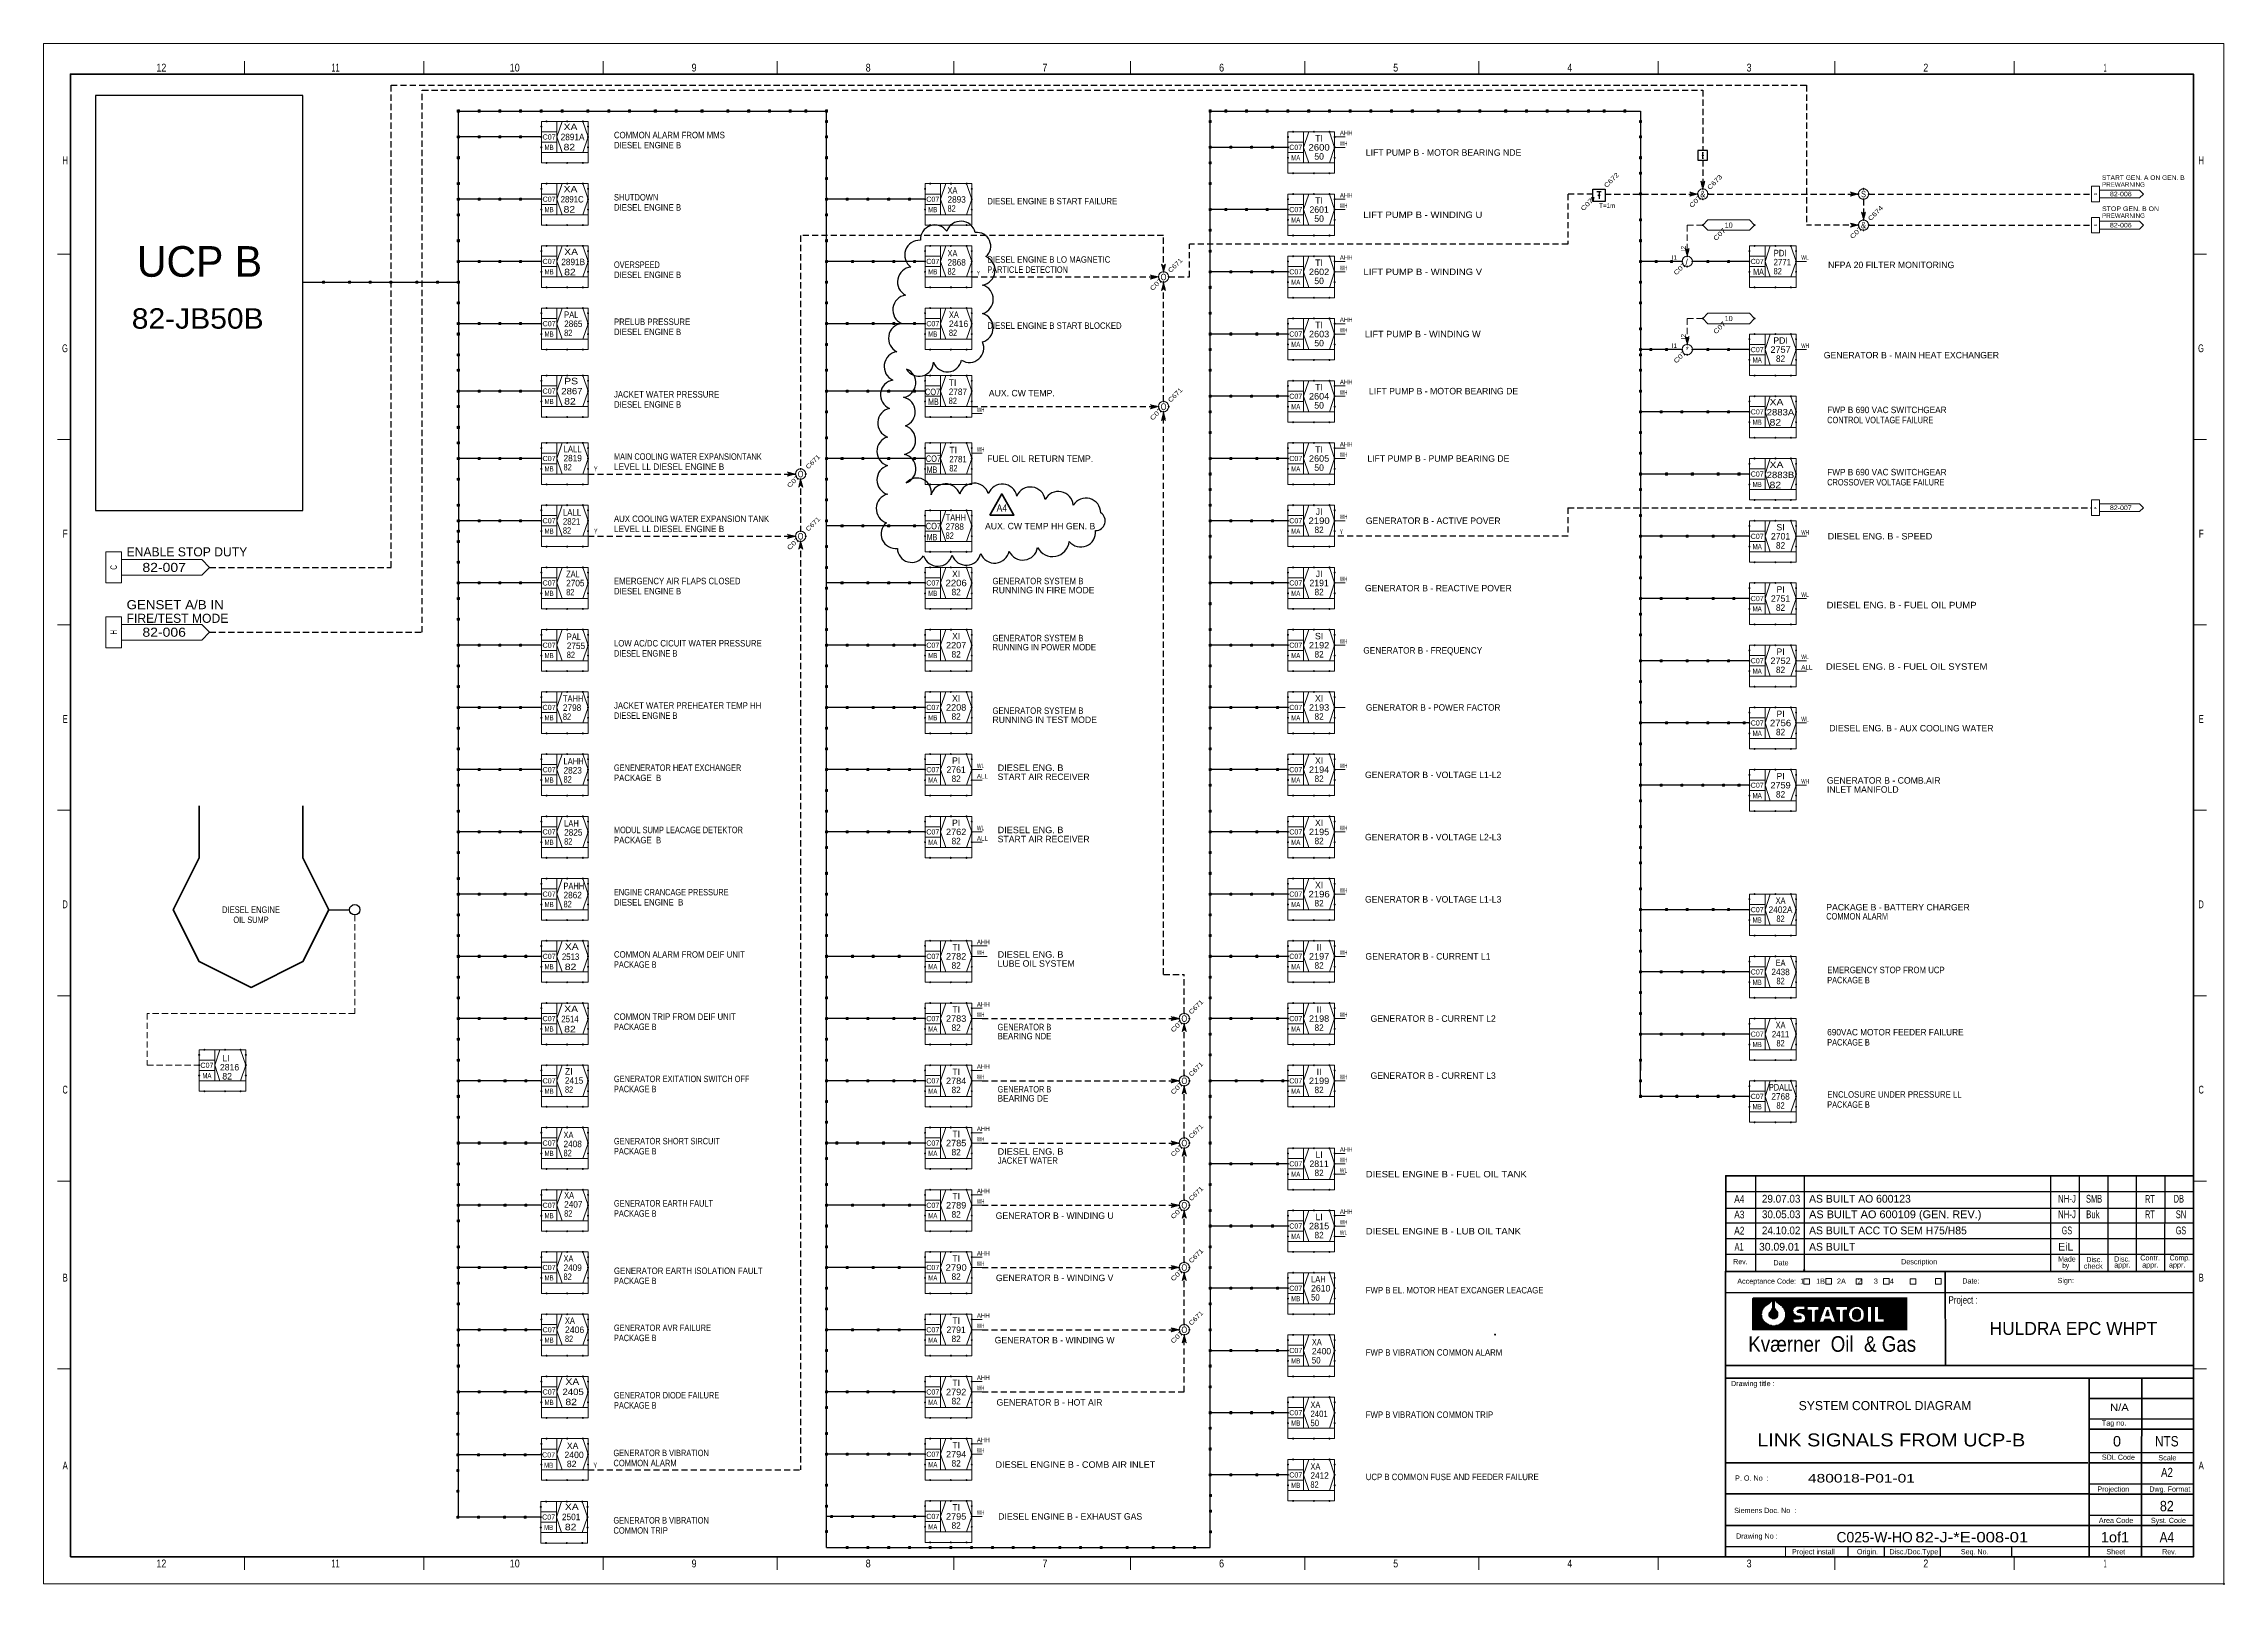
# Model space of a CAD drawing. Header units: millimetres. Extents: x 0 to 841, y 0 to 594.
import ezdxf
from ezdxf.enums import TextEntityAlignment as Align

# ---------------------------------------------------------------- set-up
doc = ezdxf.new("R2010")
doc.units = ezdxf.units.MM
doc.header["$LTSCALE"] = 0.8
doc.header["$PDMODE"] = 32
doc.header["$PDSIZE"] = 0.4
doc.linetypes.add('MEDIUM_DASHED', pattern=[4.5, 3, -1.5])
for name, color, linetype, lineweight in [('1', 7, 'Continuous', 13), ('12', 7, 'Continuous', 13), ('14', 7, 'MEDIUM_DASHED', 25), ('24', 7, 'Continuous', 25), ('46', 7, 'MEDIUM_DASHED', 13), ('48', 7, 'Continuous', 13), ('49', 7, 'Continuous', 13), ('50', 7, 'Continuous', 35), ('51', 7, 'Continuous', 25), ('9', 7, 'Continuous', 13)]:
    doc.layers.add(name, color=color, linetype=linetype, lineweight=lineweight)
for name, color, linetype in [('2', 7, 'Continuous'), ('45', 7, 'Continuous'), ('63', 7, 'Continuous')]:
    doc.layers.add(name, color=color, linetype=linetype)

msp = doc.modelspace()

# ---------------------------------------------------------------- texts
at = {"layer": '1'}
for s, height, width, p in [('12', 3.02, 0.85, (45.415, 583.2346)), ('11', 3.02, 0.65, (112.5776, 583.2346)), ('10', 3.02, 0.85, (181.7362, 583.2346)), ('9', 3.02, 0.85, (250.9055, 583.2346)), ('8', 3.02, 0.85, (318.0638, 583.2346)), ('7', 3.02, 0.85, (386.2244, 583.2346)), ('6', 3.02, 0.85, (454.385, 583.2346)), ('5', 3.02, 0.85, (521.5433, 583.2346)), ('4', 3.02, 0.85, (588.7016, 583.2346)), ('3', 3.02, 0.85, (657.8646, 583.2346)), ('2', 3.02, 0.85, (726.0252, 583.2346)), ('1', 3.02, 0.4, (795.1799, 583.2346)), ('DIESEL ENGINE', 2.5, 0.8, (80, 258.7496)), ('OIL SUMP', 2.5, 0.85, (79.9996, 254.8496)), ('12', 3.02, 0.85, (45.415, 6.3543)), ('11', 3.02, 0.65, (112.5776, 6.3543)), ('10', 3.02, 0.85, (181.7362, 6.3543)), ('9', 3.02, 0.85, (250.9055, 6.3543)), ('8', 3.02, 0.85, (318.0638, 6.3543)), ('7', 3.02, 0.85, (386.2244, 6.3543)), ('6', 3.02, 0.85, (454.385, 6.3543)), ('5', 3.02, 0.85, (521.5433, 6.3543)), ('4', 3.02, 0.85, (588.7016, 6.3543)), ('3', 3.02, 0.85, (657.8646, 6.3543)), ('2', 3.02, 0.85, (726.0252, 6.3543)), ('1', 3.02, 0.4, (795.1799, 6.3543))]:
    msp.add_text(s, height=height, dxfattribs=dict(at, width=width)).set_placement(p, align=Align.CENTER)
for s, height, width, p in [('2891A', 2.5, 0.95, (199.4488, 556.7488)), (' XA', 2.5, 1.2, (199.4488, 560.6496)), (' 82', 2.5, 1.2, (199.4488, 552.8488)), ('COMMON ALARM FROM MMS ', 2.5, 0.9, (220, 557.5)), ('DIESEL ENGINE B ', 2.5, 0.9, (220, 553.5992)), (' XA', 2.5, 1.2, (199.4488, 536.6339)), ('2891C', 2.5, 0.9, (199.4488, 532.7331)), (' 82', 2.5, 1.2, (199.4488, 528.8331)), ('SHUTDOWN ', 2.5, 0.8, (220, 533.5)), ('DIESEL ENGINE B ', 2.5, 0.9, (220, 529.5992)), ('DIESEL ENGINE B START FAILURE', 2.5, 0.9, (364, 532)), (' XA', 2.5, 1.2, (199.685, 512.4606)), ('2891B', 2.5, 0.95, (199.685, 508.5598)), (' 82', 2.5, 1.2, (199.685, 504.6598)), ('OVERSPEED ', 2.5, 0.85, (220, 507.5)), ('DIESEL ENGINE B ', 2.5, 0.9, (220, 503.5992)), ('PARTICLE DETECTION', 2.5, 0.85, (364, 505.5992)), ('DIESEL ENGINE B LO MAGNETIC', 2.5, 0.9, (364, 509.5)), ('PRELUB PRESSURE ', 2.5, 0.9, (220, 485.5)), ('DIESEL ENGINE B ', 2.5, 0.9, (220, 481.5992)), ('DIESEL ENGINE B START BLOCKED', 2.5, 0.9, (364, 484)), (' PS', 2.5, 1.2, (199.685, 462.6181)), ('2867', 2.5, 1.1, (199.685, 458.7173)), (' 82', 2.5, 1.2, (199.685, 454.8173)), ('JACKET WATER PRESSURE ', 2.5, 0.9, (220, 457.5)), ('DIESEL ENGINE B ', 2.5, 0.9, (220, 453.5992)), (' XA', 2.5, 1.2, (664.6457, 454.5079)), ('2883A', 2.5, 1.1, (664.6457, 450.6071)), (' 82', 2.5, 1.2, (664.6457, 446.7071)), ('CONTROL VOLTAGE FAILURE', 2.5, 0.85, (688, 447.5992)), ('FWP B 690 VAC SWITCHGEAR ', 2.5, 0.95, (688, 451.5)), ('MAIN COOLING WATER EXPANSIONTANK', 2.5, 0.85, (220, 433.5)), ('LEVEL LL DIESEL ENGINE B ', 2.5, 0.95, (220, 429.5992)), (' XA', 2.5, 1.2, (664.6457, 430.3346)), ('FWP B 690 VAC SWITCHGEAR ', 2.5, 0.95, (688, 427.5)), ('2883B', 2.5, 1.1, (664.6457, 426.4339)), (' 82', 2.5, 1.2, (664.6457, 422.5339)), ('CROSSOVER VOLTAGE FAILURE', 2.5, 0.85, (688, 423.5992)), ('AUX COOLING WATER EXPANSION TANK ', 2.5, 0.9, (220, 409.5)), ('LEVEL LL DIESEL ENGINE B ', 2.5, 0.95, (220, 405.5992)), ('EMERGENCY AIR FLAPS CLOSED ', 2.5, 0.9, (220, 385.5)), ('DIESEL ENGINE B ', 2.5, 0.9, (220, 381.5992)), ('LOW AC/DC CICUIT WATER PRESSURE', 2.5, 0.9, (220, 361.5)), ('DIESEL ENGINE B', 2.5, 0.85, (220, 357.5992)), ('JACKET WATER PREHEATER TEMP HH', 2.5, 0.9, (220, 337.5)), ('DIESEL ENGINE B', 2.5, 0.85, (220, 333.5992)), ('GENENERATOR HEAT EXCHANGER', 2.5, 0.85, (220, 313.5)), ('PACKAGE  B', 2.5, 0.9, (220, 309.5992)), ('MODUL SUMP LEACAGE DETEKTOR', 2.5, 0.85, (220, 289.5)), ('PACKAGE  B', 2.5, 0.9, (220, 285.5992)), ('ENGINE CRANCAGE PRESSURE ', 2.5, 0.85, (220, 265.5)), ('DIESEL ENGINE  B', 2.5, 0.9, (220, 261.5992)), (' XA', 2.5, 1.2, (199.9213, 244.5079)), ('COMMON ALARM FROM DEIF UNIT', 2.5, 0.9, (220, 241.5)), ('2513', 2.5, 0.9, (199.9213, 240.6071)), (' 82', 2.5, 1.2, (199.9213, 236.7071)), ('PACKAGE B', 2.5, 0.85, (220, 237.5992)), ('EMERGENCY STOP FROM UCP ', 2.5, 0.9, (688, 235.5)), ('PACKAGE B', 2.5, 0.85, (688, 231.5992)), ('2514', 2.5, 0.9, (199.685, 216.5913)), (' XA', 2.5, 1.2, (199.685, 220.4921)), ('COMMON TRIP FROM DEIF UNIT', 2.5, 0.9, (220, 217.5)), (' 82', 2.5, 1.2, (199.685, 212.6913)), ('PACKAGE B', 2.5, 0.85, (220, 213.5992)), ('690VAC MOTOR FEEDER FAILURE  ', 2.5, 0.95, (688, 211.5)), ('PACKAGE B', 2.5, 0.85, (688, 207.5992)), ('GENERATOR EXITATION SWITCH OFF', 2.5, 0.85, (220, 193.5)), ('PACKAGE B', 2.5, 0.85, (220, 189.5992)), ('PACKAGE B', 2.5, 0.85, (688, 183.5992)), ('ENCLOSURE UNDER PRESSURE LL  ', 2.5, 0.9, (688, 187.5)), ('GENERATOR SHORT SIRCUIT', 2.5, 0.85, (220, 169.5)), ('PACKAGE B', 2.5, 0.85, (220, 165.5992)), ('GENERATOR EARTH FAULT', 2.5, 0.85, (220, 145.5)), ('PACKAGE B', 2.5, 0.85, (220, 141.5992)), ('Made', 2.013, 0.8, (777.0953, 124.2937)), ('Disc.', 2.013, 0.9, (787.9386, 124.0717)), ('Disc.', 2.013, 0.9, (798.6913, 124.2929)), ('Comp.', 2.013, 0.8, (820.0591, 124.7354)), ('GENERATOR EARTH ISOLATION FAULT', 2.5, 0.9, (220, 119.5)), ('PACKAGE B', 2.5, 0.85, (220, 115.5992)), ('Rev.', 2.013, 0.8, (651.7496, 123.2803)), ('Date', 2.013, 0.9, (667.2386, 122.8402)), ('Date:', 2.013, 0.9, (740.0945, 115.8173)), ('Sign:', 2.013, 0.9, (776.8646, 115.9827)), ('by', 2.013, 0.75, (778.6441, 121.7756)), ('check', 2.013, 0.95, (786.9811, 121.5543)), ('FWP B EL. MOTOR HEAT EXCANGER LEACAGE', 2.5, 0.9, (510, 112)), ('Project :', 2.867, 0.8, (734.7843, 108.074)), ('GENERATOR AVR FAILURE', 2.5, 0.85, (220, 97.5)), ('PACKAGE B', 2.5, 0.85, (220, 93.5992)), ('Kværner  Oil  & Gas', 6.013, 0.9, (657.5551, 89.4992)), ('FWP B VIBRATION COMMON ALARM', 2.5, 0.9, (510, 88)), (' XA', 2.5, 1.2, (200.1575, 76.7126)), ('2405', 2.5, 1.1, (200.1575, 72.8118)), (' 82', 2.5, 1.2, (200.1575, 68.9118)), ('GENERATOR DIODE FAILURE', 2.5, 0.85, (220, 71.5)), ('PACKAGE B', 2.5, 0.85, (220, 67.5992)), ('N/A', 2.813, 1.15, (797.1079, 66.6598)), ('FWP B VIBRATION COMMON TRIP', 2.5, 0.9, (510, 64)), ('GENERATOR B VIBRATION', 2.5, 0.85, (219.7953, 49.248)), ('COMMON ALARM', 2.5, 0.8, (219.7953, 45.3472)), ('UCP B COMMON FUSE AND FEEDER FAILURE', 2.5, 0.9, (510, 40)), ('480018-P01-01', 3.313, 1.35, (680.5795, 39.085)), ('SDL Code', 2.013, 0.9, (793.9449, 47.8362)), ('Scale', 2.013, 0.95, (815.7315, 47.6323)), ('P. O. No  :', 2.013, 0.95, (652.463, 39.7906)), ('Dwg. Format', 2.013, 0.9, (812.2228, 35.5512)), ('2501', 2.5, 0.95, (199.9528, 24.5598)), (' XA', 2.5, 1.2, (199.9528, 28.4606)), ('GENERATOR B VIBRATION', 2.5, 0.85, (219.7953, 23.248)), ('Syst. Code', 2.013, 0.9, (812.8496, 23.4693)), (' 82', 2.5, 1.2, (199.9528, 20.6598)), ('COMMON TRIP', 2.5, 0.8, (219.7953, 19.3472)), ('Seq. No.', 2.013, 0.85, (739.552, 11.3882)), ('Sheet', 2.013, 0.95, (795.6843, 11.3882)), ('Rev.', 2.013, 0.8, (817.2346, 11.3882))]:
    msp.add_text(s, height=height, dxfattribs=dict(at, width=width)).set_placement(p)
for s, width, p in [('H', 0.65, (9.3291, 547.4945)), ('H', 0.65, (833.2709, 547.4945)), ('G', 0.65, (9.3291, 475.0071)), ('G', 0.65, (833.2709, 475.0071)), ('F', 0.8, (9.3291, 403.526)), ('F', 0.8, (833.2709, 403.526)), ('E', 0.75, (9.3291, 332.0449)), ('E', 0.75, (833.2709, 332.0449)), ('D', 0.65, (9.3291, 260.5646)), ('D', 0.65, (833.2709, 260.5646)), ('C', 0.65, (9.3291, 189.0835)), ('C', 0.65, (833.2709, 189.0835)), ('B', 0.75, (9.3291, 116.5961)), ('B', 0.75, (833.2709, 116.5961)), ('A', 0.75, (9.3291, 44.1087)), ('A', 0.75, (833.2709, 44.1087))]:
    msp.add_text(s, height=3.02, dxfattribs=dict(at, width=width)).set_placement(p, align=Align.RIGHT)
for s, p in [('Contr.', (808.7598, 124.7354)), ('Acceptance Code:  1      1B      2A      2      3      4  ', (653.2976, 115.7339)), ('Description', (716.4953, 123.2244)), ('appr.', (798.6913, 121.9969)), ('appr.', (809.4898, 121.9969)), ('appr.', (819.8315, 121.9969)), ('Drawing title :', (650.8654, 76.2567)), ('Tag no.', (793.9409, 61.0378)), ('Projection', (792.1756, 35.5512)), ('Siemens Doc. No  :', (652.111, 27.315)), ('Area Code', (792.7646, 23.4693)), ('Drawing No :', (652.8472, 17.4291)), ('Project install', (674.3984, 11.3882)), ('Origin.', (699.4575, 11.3882)), ('Disc./Doc.Type', (711.9866, 11.3882))]:
    msp.add_text(s, height=2.013, dxfattribs=at).set_placement(p)
at = {"layer": '12'}
for s, p in [('LIFT PUMP B - MOTOR BEARING NDE', (540, 550.7496)), ('/', (633.7717, 508.4346)), ('NFPA 20 FILTER MONITORING', (712.6772, 507.411)), ('GENERATOR B - MAIN HEAT EXCHANGER', (720.4724, 472.6079)), ('AUX. CW TEMP.', (377.315, 457.9622)), ('LIFT PUMP B - MOTOR BEARING DE', (540, 458.7496)), ('FUEL OIL RETURN TEMP.', (384.4016, 432.6866)), ('LIFT PUMP B - PUMP BEARING DE', (538, 432.7496)), ('AUX. CW TEMP HH GEN. B', (384.4016, 406.6866)), ('GENERATOR B - ACTIVE POVER', (536, 408.7496)), ('GENERATOR B - REACTIVE POVER', (538, 382.7496)), ('DIESEL ENG. B - AUX COOLING WATER', (720.4724, 328.7496)), ('GENERATOR B - VOLTAGE L1-L2', (536, 310.7496)), ('GENERATOR B - VOLTAGE L2-L3', (536, 286.7496)), ('GENERATOR B - VOLTAGE L1-L3', (536, 262.7496)), ('GENERATOR B - CURRENT L1', (534, 240.7496)), ('GENERATOR B - CURRENT L2', (536, 216.7496)), ('GENERATOR B - CURRENT L3', (536, 194.7496)), ('GENERATOR B - WINDING U', (390, 140.7496)), ('GENERATOR B - WINDING V', (389.9921, 116.7496)), ('GENERATOR B - WINDING W', (389.9921, 92.7496)), ('GENERATOR B - HOT AIR', (388, 68.7496)), ('DIESEL ENGINE B - EXHAUST GAS', (395.9921, 24.7496))]:
    msp.add_text(s, height=2.5, dxfattribs=at).set_placement(p, align=Align.CENTER)
for s, height, width, p in [('XA', 2.5, 0.75, (348.6614, 536.1614)), ('82', 2.5, 0.85, (348.6614, 529.1606)), ('2893', 2.5, 0.95, (348.6614, 532.6606)), ('XA', 2.5, 0.75, (348.6614, 511.9094)), ('PDI', 2.5, 0.9, (667.3228, 511.9882)), ('82', 2.5, 0.85, (348.6614, 504.9087)), ('2868', 2.5, 0.95, (348.6614, 508.4087)), ('82', 2.5, 0.85, (667.3228, 504.9874)), ('2771', 2.5, 0.9, (667.3228, 508.4874)), ('82-JB50B', 7.875, 1.1, (34, 484.063)), ('PAL', 2.5, 0.8, (200.7874, 488.2087)), ('XA', 2.5, 0.75, (349.2126, 488.2087)), ('82', 2.5, 0.85, (200.7874, 481.2079)), ('2865', 2.5, 0.95, (200.7874, 484.7079)), ('82', 2.5, 0.85, (349.2126, 481.2079)), ('82', 2.5, 0.85, (349.1339, 454.9874)), ('2787', 2.5, 0.95, (349.1339, 458.4874)), ('LALL', 2.5, 0.9, (200.5512, 436.3976)), ('82', 2.5, 0.85, (200.5512, 429.3969)), ('2819', 2.5, 0.95, (200.5512, 432.8969)), ('82', 2.5, 0.85, (349.3701, 429.0031)), ('2781', 2.5, 0.9, (349.3701, 432.5031)), ('LALL', 2.5, 0.9, (200.315, 411.9882)), ('TAHH', 2.5, 0.8, (347.9213, 410.0039)), ('82', 2.5, 0.85, (200.315, 404.9874)), ('2821', 2.5, 0.9, (200.315, 408.4874)), ('82', 2.5, 0.85, (347.9213, 403.0031)), ('2788', 2.5, 0.95, (347.9213, 406.5031)), ('ZAL', 2.5, 0.85, (201.5748, 388.2087)), ('2705', 2.5, 0.95, (201.5748, 384.7079)), ('GENERATOR SYSTEM B', 2.5, 0.9, (366, 385.5)), ('82', 2.5, 0.85, (201.5748, 381.2079)), ('2755', 2.5, 0.95, (201.811, 360.5346)), ('PAL', 2.5, 0.8, (201.811, 364.0354)), ('GENERATOR SYSTEM B', 2.5, 0.9, (366, 363.5)), ('RUNNING IN POWER MODE', 2.5, 0.9, (366, 359.9992)), ('82', 2.5, 0.85, (201.811, 357.0346)), ('TAHH', 2.5, 0.8, (200.315, 340.1772)), ('2798', 2.5, 0.95, (200.315, 336.6764)), ('GENERATOR SYSTEM B', 2.5, 0.9, (366, 335.5)), ('82', 2.5, 0.85, (200.315, 333.1764)), ('82', 2.5, 0.85, (200.5512, 309.0031)), ('2823', 2.5, 0.95, (200.5512, 312.5031)), ('LAHH', 2.5, 0.8, (200.5512, 316.0039)), ('DIESEL ENG. B', 2.5, 1.05, (368, 313.5)), ('LAH', 2.5, 0.8, (200.7874, 292.0669)), ('82', 2.5, 0.85, (200.7874, 285.0661)), ('2825', 2.5, 0.95, (200.7874, 288.5661)), ('DIESEL ENG. B', 2.5, 1.05, (368, 289.5)), ('PAHH', 2.5, 0.75, (200.5512, 267.8937)), ('82', 2.5, 0.85, (200.5512, 260.8929)), ('2862', 2.5, 0.95, (200.5512, 264.3929)), ('COMMON ALARM', 2.5, 0.85, (687.6378, 256.2039)), ('DIESEL ENG. B', 2.5, 1.05, (368, 241.5)), ('GENERATOR B', 2.5, 0.85, (368, 213.5)), ('BEARING NDE', 2.5, 0.9, (368, 209.9992)), ('2415', 2.5, 0.95, (201.1024, 192.8969)), ('82', 2.5, 0.85, (201.1024, 189.3969)), ('GENERATOR B', 2.5, 0.85, (368, 189.5)), ('BEARING DE', 2.5, 0.95, (368, 185.9992)), ('XA', 2.5, 0.75, (200.5512, 171.9094)), ('2408', 2.5, 0.95, (200.5512, 168.4087)), ('82', 2.5, 0.85, (200.5512, 164.9087)), ('JACKET WATER', 2.5, 0.9, (368, 161.9992)), ('DIESEL ENG. B', 2.5, 1.05, (368, 165.5)), ('DIESEL ENGINE B - FUEL OIL TANK', 2.5, 1.1, (510, 156.7496)), ('XA', 2.5, 0.75, (200.7874, 148.6024)), ('82', 2.5, 0.85, (200.7874, 141.6016)), ('2407', 2.5, 0.95, (200.7874, 145.1016)), ('DIESEL ENGINE B - LUB OIL TANK', 2.5, 1.1, (510, 134.7496)), ('XA', 2.5, 0.75, (200.5512, 124.1929)), ('82', 2.5, 0.85, (200.5512, 117.1921)), ('2409', 2.5, 0.95, (200.5512, 120.6921)), ('LAH', 2.5, 0.8, (488.8976, 116.2402)), ('50', 2.5, 0.9, (488.8976, 109.2394)), ('XA', 2.5, 0.75, (201.1024, 100.2559)), ('82', 2.5, 0.85, (201.1024, 93.2551)), ('XA', 2.5, 0.75, (489.2126, 91.9882)), ('50', 2.5, 0.9, (489.2126, 84.9874)), ('XA', 2.5, 0.75, (488.6614, 67.815)), ('50', 2.5, 0.9, (488.6614, 60.8142)), ('2401', 2.5, 0.9, (488.6614, 64.3142)), ('XA', 2.5, 0.75, (488.6614, 44.0354)), ('2412', 2.5, 0.95, (488.6614, 40.5346)), ('82', 2.5, 0.85, (488.6614, 37.0346))]:
    msp.add_text(s, height=height, dxfattribs=dict(at, width=width)).set_placement(p)
for s, height, width, p in [('LIFT PUMP B - WINDING U', 2.5, 1.1, (532, 526.7496)), ('LIFT PUMP B - WINDING V', 2.5, 1.1, (531.9921, 504.7496)), ('MA', 2.5, 0.65, (661.4961, 504.7339)), ('LIFT PUMP B - WINDING W', 2.5, 1.05, (531.9921, 480.7496)), ('CO7', 2.5, 0.75, (342.9134, 458.4346)), ('MB', 2.5, 0.65, (343.2283, 454.6551)), ('CO7', 2.5, 0.75, (343.2283, 432.6866)), ('MB', 2.5, 0.65, (342.6772, 428.4346)), ('CO7', 2.5, 0.75, (343.2283, 406.6866)), ('MB', 2.5, 0.65, (342.6772, 402.4346)), ('DIESEL ENG. B - SPEED', 2.5, 1.05, (708.3386, 402.7654)), ('DIESEL ENG. B - FUEL OIL PUMP', 2.5, 1.1, (716.6929, 376.2299)), ('GENERATOR B - FREQUENCY', 2.5, 0.95, (532, 358.7496)), ('DIESEL ENG. B - FUEL OIL SYSTEM', 2.5, 1.1, (718.6535, 352.5291)), ('GENERATOR B - POWER FACTOR', 2.5, 0.95, (536, 336.7496)), ('2402A', 2.5, 0.95, (670, 258.7496)), ('XA', 2.5, 0.75, (670, 262.2496)), ('82', 2.5, 0.85, (670, 255.2496)), ('2438', 2.5, 0.95, (670, 234.7496)), ('EA', 2.5, 0.75, (670, 238.2496)), ('82', 2.5, 0.85, (670, 231.2496)), ('2411', 2.5, 0.9, (670, 210.7496)), ('XA', 2.5, 0.75, (670, 214.2496)), ('82', 2.5, 0.85, (670, 207.2496)), ('PDALL', 2.5, 0.85, (670, 190.2496)), ('2768', 2.5, 0.95, (670, 186.7496)), ('82', 2.5, 0.85, (670, 183.2496)), ('A4', 3, 0.8, (654.0941, 146.9409)), ('A3', 3, 0.8, (654.0941, 140.9409)), ('30.05.03', 3, 0.95, (670.2362, 141.0197)), ('29.07.03', 3, 0.95, (670.2362, 147.0197)), ('NH-J', 3, 0.75, (780.4646, 147.0197)), ('NH-J', 3, 0.75, (780.4646, 141.0197)), ('Buk', 3, 0.75, (790.4646, 141.0197)), ('SMB', 3, 0.6, (790.937, 147.0197)), ('RT', 3, 0.6, (812.4646, 146.9252)), ('RT', 3, 0.6, (812.4646, 141.0197)), ('DB', 3, 0.6, (823.6142, 147.0197)), ('SN', 3, 0.6, (824.4646, 141.0197)), ('A2', 3, 0.8, (654.0941, 134.7205)), ('24.10.02', 3, 0.95, (670.2362, 134.7992)), ('GS', 3, 0.55, (780.4646, 134.7992)), ('GS', 3, 0.55, (824.4646, 134.7992)), ('DIESEL ENGINE B - COMB AIR INLET', 2.5, 1.05, (397.9921, 44.7496)), ('A2', 3.5, 0.8, (819.0551, 41.2425))]:
    msp.add_text(s, height=height, dxfattribs=dict(at, width=width)).set_placement(p, align=Align.CENTER)
for s, height, p in [('UCP B', 11.81, (36, 504.0937)), ('2416', 2.5, (349.2126, 484.7079)), ('TI', 2.5, (349.1339, 461.9882)), ('TI', 2.5, (349.3701, 436.0039)), ('RUNNING IN FIRE MODE', 2.5, (366, 381.9992)), ('RUNNING IN TEST MODE', 2.5, (366, 331.9992)), ('START AIR RECEIVER', 2.5, (368, 309.9992)), ('GENERATOR B - COMB.AIR', 2.5, (687.874, 308.6024)), ('INLET MANIFOLD', 2.5, (687.874, 305.1016)), ('START AIR RECEIVER', 2.5, (368, 285.9992)), ('PACKAGE B - BATTERY CHARGER ', 2.5, (687.6378, 259.7047)), ('LUBE OIL SYSTEM', 2.5, (368, 237.9992)), (' LI', 2.5, (68, 201.5)), ('2816', 2.5, (68, 197.9992)), (' 82', 2.5, (68, 194.4992)), ('ZI', 2.5, (201.1024, 196.3976)), ('2610', 2.5, (488.8976, 112.7394)), ('2406', 2.5, (201.1024, 96.7551)), ('2400', 2.5, (489.2126, 88.4874)), ('2400', 2.5, (200.8976, 48.5031)), (' XA', 2.5, (200.8976, 52.0039)), (' 82', 2.5, (200.8976, 45.0031))]:
    msp.add_text(s, height=height, dxfattribs=at).set_placement(p)
at = {"layer": '2'}
for s, height, p in [('AS BUILT AO 600123', 3, (681, 147.0197)), ('AS BUILT ACC TO SEM H75/H85', 3, (681, 134.7992)), ('AS BUILT', 3, (681, 128.5)), ('SYSTEM CONTROL DIAGRAM', 3.5, (677, 67))]:
    msp.add_text(s, height=height, dxfattribs=at).set_placement(p)
for s, height, width, p in [('AS BUILT AO 600109 (GEN. REV.)', 3, 1.05, (681, 141.0197)), ('LINK SIGNALS FROM UCP-B', 5, 1.15, (661, 53)), ('82-J-*E-008-01', 4, 1.2, (722, 16))]:
    msp.add_text(s, height=height, dxfattribs=dict(at, width=width)).set_placement(p)
for s, height, width, p in [('A1', 3, 0.6, (653.9996, 128.5)), (' 0', 4, 1.05, (799, 53)), ('NTS', 4, 0.85, (818.9862, 53)), ('82', 4, 0.9, (819, 28)), ('1of1', 4, 1.05, (799, 16)), ('A4', 4, 0.85, (819, 16))]:
    msp.add_text(s, height=height, dxfattribs=dict(at, width=width)).set_placement(p, align=Align.CENTER)
for s, height, p in [('30.09.01', 3, (669.5, 128.5)), ('EiL', 3, (780, 128.5)), ('HULDRA EPC WHPT', 5, (782.9827, 96))]:
    msp.add_text(s, height=height, dxfattribs=at).set_placement(p, align=Align.CENTER)
msp.add_text('C025-W-HO', height=4, dxfattribs=at).set_placement((721, 16), align=Align.RIGHT)
at = {"layer": '45'}
for s, width, p in [('AHH', 0.8, (500, 558.6252)), ('WH', 0.6, (500, 554.6252)), ('AHH', 0.8, (500, 534.6252)), ('WH', 0.6, (500, 530.6252)), ('T=1m', 0.95, (600.0157, 530.626)), ('Y', 0.6, (360, 504.6252)), ('AHH', 0.8, (500, 510.6252)), ('WH', 0.6, (500, 506.6252)), ('WL', 0.65, (678, 510.6252)), ('AHH', 0.8, (500, 486.6252)), ('WH', 0.6, (500, 482.6252)), ('WH', 0.6, (678, 476.6252)), ('AHH', 0.8, (500, 462.6252)), ('WH', 0.6, (500, 458.6252)), ('WH', 0.6, (360, 451.9165)), ('WH', 0.6, (360, 436.6252)), ('AHH', 0.8, (500, 438.6252)), ('WH', 0.6, (500, 434.6252)), ('WH', 0.6, (500, 410.6252)), ('Y', 0.6, (500, 404.8772)), ('WH', 0.6, (678, 404.6252)), ('WH', 0.6, (500, 386.6252)), ('WL', 0.65, (678, 380.6252)), ('WH', 0.6, (500, 362.6252)), ('ALL', 0.9, (678, 352.6252)), ('WL', 0.65, (678, 356.6252)), ('WL', 0.65, (678, 332.6252)), ('ALL', 0.9, (360, 310.6252)), ('WL', 0.65, (360, 314.6252)), ('WH', 0.6, (500, 314.6252)), ('WH', 0.6, (678, 308.6252)), ('ALL', 0.9, (360, 286.6252)), ('WL', 0.65, (360, 290.6252)), ('WH', 0.6, (500, 290.6252)), ('WH', 0.6, (500, 266.6252)), ('AHH', 0.8, (360, 246.6252)), ('WH', 0.6, (360, 242.6252)), ('WH', 0.6, (500, 242.6252)), ('AHH', 0.8, (360, 222.6252)), ('WH', 0.6, (360, 218.6252)), ('WH', 0.6, (500, 218.6252)), ('AHH', 0.8, (360, 198.6252)), ('WH', 0.6, (360, 194.6252)), ('WH', 0.6, (500, 194.6252)), ('AHH', 0.8, (360, 174.6252)), ('WH', 0.6, (360, 170.6252)), ('AHH', 0.8, (500, 166.6252)), ('WH', 0.6, (500, 162.6252)), ('WL', 0.65, (500, 158.6252)), ('AHH', 0.8, (360, 150.6252)), ('WH', 0.6, (360, 146.6252)), ('AHH', 0.8, (500, 142.6252)), ('WH', 0.6, (500, 138.6252)), ('WL', 0.65, (500, 134.6252)), ('AHH', 0.8, (360, 126.6252)), ('WH', 0.6, (360, 122.6252)), ('AHH', 0.8, (360, 102.6252)), ('WH', 0.6, (360, 98.6252)), ('AHH', 0.8, (360, 78.6252)), ('WH', 0.6, (360, 74.6252)), ('AHH', 0.8, (360, 54.6252)), ('WH', 0.6, (360, 50.6252)), ('WH', 0.6, (360, 26.6252))]:
    msp.add_text(s, height=1.75, dxfattribs=dict(at, width=width)).set_placement(p)
for p in [(633.3748, 514), (633.3748, 480)]:
    msp.add_text('I2', height=1.75, rotation=90, dxfattribs=at).set_placement(p)
for p in [(628.0157, 510.626), (628.0157, 476.626)]:
    msp.add_text('I1', height=1.75, dxfattribs=at).set_placement(p)
at = {"layer": '49'}
for s, height, width, p in [('START GEN. A ON GEN. B', 1.75, 1.1, (794, 541.4496)), ('PREWARNING', 1.75, 0.9, (794, 538.8)), ('STOP GEN. B ON ', 1.75, 1.15, (794, 529.4496)), ('PREWARNING', 1.75, 0.9, (794, 526.8)), ('GENSET A/B IN', 3.5, 1.1, (32, 375.8748))]:
    msp.add_text(s, height=height, dxfattribs=dict(at, width=width)).set_placement(p)
for s, height, width, p in [('D', 1.25, 0.6, (792.1252, 535.9988)), ('E', 1.25, 0.65, (792.1252, 523.9992)), ('F', 1.25, 0.65, (792.1252, 414.9992)), ('C', 2.5, 0.6, (28.2504, 391.9996)), ('H', 2.5, 0.55, (28.2504, 367))]:
    msp.add_text(s, height=height, rotation=90, dxfattribs=dict(at, width=width)).set_placement(p, align=Align.CENTER)
at = {"layer": '49', "width": 1.15}
for s, height, p in [('82-006', 1.75, (801.2504, 535.1252)), ('82-006', 1.75, (801.2504, 523.1252)), ('82-007', 1.75, (801.2504, 414.1252)), ('82-007', 3.5, (46.5, 390.2504)), ('82-006', 3.5, (46.5, 365.2504))]:
    msp.add_text(s, height=height, dxfattribs=at).set_placement(p, align=Align.CENTER)
at = {"layer": '49'}
for s, p in [('ENABLE STOP DUTY', (32, 396.2504)), ('FIRE/TEST MODE', (32, 370.6244))]:
    msp.add_text(s, height=3.5, dxfattribs=at).set_placement(p)
at = {"layer": '50'}
for s, height, width, p in [('C07', 2, 0.9, (195, 557)), ('2600', 2.5, 1.1, (492.0004, 552.7496)), ('MB', 2, 0.7, (194.9929, 553)), ('C07', 2, 0.9, (483, 553)), ('MA', 2, 0.7, (482.9929, 549)), ('C07', 2, 0.9, (195, 533)), ('MB', 2, 0.7, (194.9929, 529)), ('C07', 2, 0.9, (343, 533)), ('MB', 2, 0.7, (342.9929, 529)), ('C07', 2, 0.9, (483, 529)), ('&', 2.5, 0.75, (640.0004, 534.7496)), ('S', 2.5, 0.75, (702, 534.7496)), ('MA', 2, 0.7, (482.9929, 525)), ('&', 2.5, 0.75, (702.0004, 522.7496)), ('C07', 2, 0.9, (195, 509)), ('MB', 2, 0.7, (194.9929, 505)), ('C07', 2, 0.9, (343, 509)), ('MB', 2, 0.7, (342.9929, 505)), ('O', 2.5, 0.75, (432, 502.7496)), ('C07', 2, 0.9, (483, 505)), ('2602', 2.5, 1.05, (492, 504.7496)), ('C07', 2, 0.9, (661, 509)), ('MA', 2, 0.7, (482.9929, 501)), ('C07', 2, 0.9, (195, 485)), ('MB', 2, 0.7, (194.9929, 481)), ('C07', 2, 0.9, (343, 485)), ('MB', 2, 0.7, (342.9929, 481)), ('C07', 2, 0.9, (483, 481)), ('2603', 2.5, 1.05, (492, 480.7496)), ('MA', 2, 0.7, (482.9929, 477)), ('*', 2.5, 0.85, (634, 474.7496)), ('C07', 2, 0.9, (661, 475)), ('MA', 2, 0.7, (660.9929, 471)), ('2757', 2.5, 1.05, (670, 474.7496)), ('82', 2.5, 0.95, (669.9996, 471.2496)), ('C07', 2, 0.9, (195, 459)), ('MB', 2, 0.7, (194.9929, 455)), ('O', 2.5, 0.75, (432, 452.7496)), ('C07', 2, 0.9, (483, 457)), ('MA', 2, 0.7, (482.9929, 453)), ('2604', 2.5, 1.05, (492, 456.7496)), ('C07', 2, 0.9, (661, 451)), ('MB', 2, 0.7, (660.9929, 447)), ('C07', 2, 0.9, (195, 433)), ('MB', 2, 0.7, (194.9929, 429)), ('Y', 2, 0.65, (212.9925, 429)), ('O', 2.5, 0.75, (292, 426.7496)), ('C07', 2, 0.9, (483, 433)), ('MA', 2, 0.7, (482.9929, 429)), ('2605', 2.5, 1.05, (492, 432.7496)), ('C07', 2, 0.9, (661, 427)), ('MB', 2, 0.7, (660.9929, 423)), ('A4', 2.73, 0.9, (369.6224, 413.5449)), ('C07', 2, 0.9, (195, 409)), ('MB', 2, 0.7, (194.9929, 405)), ('Y', 2, 0.65, (212.9925, 405)), ('O', 2.5, 0.75, (292, 402.7496)), ('C07', 2, 0.9, (483, 409)), ('MA', 2, 0.7, (482.9929, 405)), ('2190', 2.5, 1.1, (492.0004, 408.7496)), ('82', 2.5, 0.95, (491.9996, 405.2496)), ('C07', 2, 0.9, (661, 403)), ('MA', 2, 0.7, (660.9929, 399)), ('82', 2.5, 0.95, (669.9996, 399.2496)), ('C07', 2, 0.9, (195, 385)), ('C07', 2, 0.9, (343, 385)), ('2206', 2.5, 1.1, (351.9996, 384.7496)), ('C07', 2, 0.9, (483, 385)), ('MB', 2, 0.7, (194.9929, 381)), ('MB', 2, 0.7, (343, 381)), ('82', 2.5, 0.95, (351.9996, 381.2496)), ('MA', 2, 0.7, (482.9929, 381)), ('82', 2.5, 0.95, (491.9996, 381.2496)), ('C07', 2, 0.9, (661, 379)), ('MA', 2, 0.7, (660.9929, 375)), ('82', 2.5, 0.95, (669.9996, 375.2496)), ('C07', 2, 0.9, (195, 361)), ('C07', 2, 0.9, (343, 361)), ('2207', 2.5, 1.05, (352, 360.7496)), ('C07', 2, 0.9, (483, 361)), ('2192', 2.5, 1.05, (492, 360.7496)), ('MB', 2, 0.7, (194.9929, 357)), ('MB', 2, 0.7, (343, 357)), ('82', 2.5, 0.95, (351.9996, 357.2496)), ('MA', 2, 0.7, (482.9929, 357)), ('82', 2.5, 0.95, (491.9996, 357.2496)), ('C07', 2, 0.9, (661, 355)), ('2752', 2.5, 1.05, (670, 354.7496)), ('82', 2.5, 0.95, (669.9996, 351.2496)), ('MA', 2, 0.7, (660.9929, 351)), ('C07', 2, 0.9, (195, 337)), ('C07', 2, 0.9, (343, 337)), ('2208', 2.5, 1.05, (352, 336.7496)), ('C07', 2, 0.9, (483, 337)), ('2193', 2.5, 1.05, (492, 336.7496)), ('MB', 2, 0.7, (194.9929, 333)), ('MB', 2, 0.7, (343, 333)), ('82', 2.5, 0.95, (351.9996, 333.2496)), ('MA', 2, 0.7, (482.9929, 333)), ('82', 2.5, 0.95, (491.9996, 333.2496)), ('C07', 2, 0.9, (661, 331)), ('MA', 2, 0.7, (660.9929, 327)), ('2756', 2.5, 1.1, (669.9996, 330.7496)), ('82', 2.5, 0.95, (669.9996, 327.2496)), ('C07', 2, 0.9, (195, 313)), ('C07', 2, 0.9, (343, 313)), ('82', 2.5, 0.95, (351.9996, 309.2496)), ('C07', 2, 0.9, (483, 313)), ('2194', 2.5, 1.05, (492, 312.7496)), ('82', 2.5, 0.95, (491.9996, 309.2496)), ('MB', 2, 0.7, (194.9929, 309)), ('MA', 2, 0.7, (342.9929, 309)), ('MA', 2, 0.7, (482.9929, 309)), ('C07', 2, 0.9, (661, 307)), ('MA', 2, 0.7, (660.9929, 303)), ('2759', 2.5, 1.05, (670, 306.7496)), ('82', 2.5, 0.95, (669.9996, 303.2496)), ('C07', 2, 0.9, (195, 289)), ('MB', 2, 0.7, (194.9929, 285)), ('C07', 2, 0.9, (343, 289)), ('MA', 2, 0.7, (342.9929, 285)), ('2762', 2.5, 1.05, (352, 288.7496)), ('82', 2.5, 0.95, (351.9996, 285.2496)), ('C07', 2, 0.9, (483, 289)), ('MA', 2, 0.7, (482.9929, 285)), ('2195', 2.5, 1.05, (492, 288.7496)), ('82', 2.5, 0.95, (491.9996, 285.2496)), ('C07', 2, 0.9, (195, 265)), ('MB', 2, 0.7, (194.9929, 261)), ('C07', 2, 0.9, (483, 265)), ('MA', 2, 0.7, (482.9929, 261)), ('2196', 2.5, 1.1, (491.9996, 264.7496)), ('82', 2.5, 0.95, (491.9996, 261.2496)), ('C07', 2, 0.9, (661, 259)), ('MB', 2, 0.7, (660.9929, 255)), ('C07', 2, 0.9, (195, 241)), ('MB', 2, 0.7, (194.9929, 237)), ('C07', 2, 0.9, (343, 241)), ('MA', 2, 0.7, (342.9929, 237)), ('2782', 2.5, 1.05, (352, 240.7496)), ('82', 2.5, 0.95, (351.9996, 237.2496)), ('C07', 2, 0.9, (483, 241)), ('MA', 2, 0.7, (482.9929, 237)), ('2197', 2.5, 1.05, (492, 240.7496)), ('82', 2.5, 0.95, (491.9996, 237.2496)), ('C07', 2, 0.9, (661, 235)), ('MB', 2, 0.7, (660.9929, 231)), ('C07', 2, 0.9, (195, 217)), ('C07', 2, 0.9, (343, 217)), ('2783', 2.5, 1.05, (352, 216.7496)), ('O', 2.5, 0.75, (440, 216.7496)), ('C07', 2, 0.9, (483, 217)), ('2198', 2.5, 1.05, (492, 216.7496)), ('MB', 2, 0.7, (194.9929, 213)), ('MA', 2, 0.7, (342.9929, 213)), ('82', 2.5, 0.95, (351.9996, 213.2496)), ('MA', 2, 0.7, (482.9929, 213)), ('82', 2.5, 0.95, (491.9996, 213.2496)), ('C07', 2, 0.9, (661, 211)), ('MB', 2, 0.7, (660.9929, 207)), ('C07', 2, 0.9, (63, 199)), ('MA', 2, 0.7, (62.9929, 195)), ('C07', 2, 0.9, (195, 193)), ('C07', 2, 0.9, (343, 193)), ('2784', 2.5, 1.05, (352, 192.7496)), ('O', 2.5, 0.75, (440, 192.7496)), ('C07', 2, 0.9, (483, 193)), ('2199', 2.5, 1.05, (492, 192.7496)), ('MB', 2, 0.7, (194.9929, 189)), ('MA', 2, 0.7, (342.9929, 189)), ('82', 2.5, 0.95, (351.9996, 189.2496)), ('MA', 2, 0.7, (482.9929, 189)), ('82', 2.5, 0.95, (491.9996, 189.2496)), ('C07', 2, 0.9, (661, 187)), ('MB', 2, 0.7, (660.9929, 183)), ('C07', 2, 0.9, (195, 169)), ('C07', 2, 0.9, (343, 169)), ('2785', 2.5, 1.05, (352, 168.7496)), ('O', 2.5, 0.75, (440, 168.7496)), ('MB', 2, 0.7, (194.9929, 165)), ('MA', 2, 0.7, (342.9929, 165)), ('82', 2.5, 0.95, (351.9996, 165.2496)), ('C07', 2, 0.9, (483, 161)), ('MA', 2, 0.7, (482.9929, 157)), ('82', 2.5, 0.95, (491.9996, 157.2496)), ('C07', 2, 0.9, (195, 145)), ('C07', 2, 0.9, (343, 145)), ('2789', 2.5, 1.05, (352, 144.7496)), ('82', 2.5, 0.95, (351.9996, 141.2496)), ('O', 2.5, 0.75, (440, 144.7496)), ('MB', 2, 0.7, (194.9929, 141)), ('MA', 2, 0.7, (342.9929, 141)), ('C07', 2, 0.9, (483, 137)), ('MA', 2, 0.7, (482.9929, 133)), ('2815', 2.5, 1.05, (492, 136.7496)), ('82', 2.5, 0.95, (491.9996, 133.2496)), ('C07', 2, 0.9, (195, 121)), ('MB', 2, 0.7, (194.9929, 117)), ('C07', 2, 0.9, (343, 121)), ('MA', 2, 0.7, (342.9929, 117)), ('2790', 2.5, 1.1, (352.0004, 120.7496)), ('82', 2.5, 0.95, (351.9996, 117.2496)), ('O', 2.5, 0.75, (440, 120.7496)), ('C07', 2, 0.9, (483, 113)), ('MB', 2, 0.7, (482.9929, 109)), ('C07', 2, 0.9, (195, 97)), ('MB', 2, 0.7, (194.9929, 93)), ('C07', 2, 0.9, (343, 97)), ('MA', 2, 0.7, (342.9929, 93)), ('82', 2.5, 0.95, (351.9996, 93.2496)), ('O', 2.5, 0.75, (440, 96.7496)), ('C07', 2, 0.9, (483, 89)), ('MB', 2, 0.7, (482.9929, 85)), ('C07', 2, 0.9, (195, 73)), ('MB', 2, 0.7, (194.9929, 69)), ('C07', 2, 0.9, (343, 73)), ('MA', 2, 0.7, (342.9929, 69)), ('2792', 2.5, 1.05, (352, 72.7496)), ('82', 2.5, 0.95, (351.9996, 69.2496)), ('C07', 2, 0.9, (483, 65)), ('MB', 2, 0.7, (482.9929, 61)), ('C07', 2, 0.9, (194.7953, 48.748)), ('C07', 2, 0.9, (343, 49)), ('2794', 2.5, 1.05, (352, 48.7496)), ('MB', 2, 0.7, (194.7882, 44.748)), ('Y', 2, 0.65, (212.7878, 44.748)), ('MA', 2, 0.7, (342.9929, 45)), ('82', 2.5, 0.95, (351.9996, 45.2496)), ('C07', 2, 0.9, (483, 41)), ('MB', 2, 0.7, (482.9929, 37)), ('C07', 2, 0.9, (194.7953, 24.748)), ('C07', 2, 0.9, (343, 25)), ('2795', 2.5, 1.05, (352, 24.7496)), ('MB', 2, 0.7, (194.7882, 20.748)), ('MA', 2, 0.7, (342.9929, 21)), ('82', 2.5, 0.95, (351.9996, 21.2496))]:
    msp.add_text(s, height=height, dxfattribs=dict(at, width=width)).set_placement(p, align=Align.CENTER)
for s, height, p in [('TI', 2.5, (491.9996, 556.2496)), ('50', 2.5, (492, 549.2496)), ('2601', 2.5, (492, 528.7496)), ('TI', 2.5, (491.9996, 532.2496)), ('50', 2.5, (492, 525.2496)), ('10', 2, (650, 523)), ('TI', 2.5, (491.9996, 508.2496)), ('50', 2.5, (492, 501.2496)), ('10', 2, (650, 487)), ('50', 2.5, (492, 477.2496)), ('TI', 2.5, (491.9996, 484.2496)), ('PDI', 2.5, (670, 478.2496)), ('TI', 2.5, (491.9996, 460.2496)), ('50', 2.5, (492, 453.2496)), ('TI', 2.5, (491.9996, 436.2496)), ('50', 2.5, (492, 429.2496)), ('JI', 2.5, (491.9996, 412.2496)), ('2701', 2.5, (670, 402.7496)), ('SI', 2.5, (669.9996, 406.2496)), ('XI', 2.5, (351.9996, 388.2496)), ('2191', 2.5, (492, 384.7496)), ('JI', 2.5, (491.9996, 388.2496)), ('2751', 2.5, (670, 378.7496)), ('PI', 2.5, (669.9996, 382.2496)), ('XI', 2.5, (351.9996, 364.2496)), ('SI', 2.5, (491.9996, 364.2496)), ('PI', 2.5, (669.9996, 358.2496)), ('XI', 2.5, (351.9996, 340.2496)), ('XI', 2.5, (491.9996, 340.2496)), ('PI', 2.5, (669.9996, 334.2496)), ('2761', 2.5, (352, 312.7496)), ('PI', 2.5, (351.9996, 316.2496)), ('XI', 2.5, (491.9996, 316.2496)), ('PI', 2.5, (669.9996, 310.2496)), ('PI', 2.5, (351.9996, 292.2496)), ('XI', 2.5, (491.9996, 292.2496)), ('XI', 2.5, (491.9996, 268.2496)), ('TI', 2.5, (351.9996, 244.2496)), ('II', 2.5, (491.9996, 244.2496)), ('TI', 2.5, (351.9996, 220.2496)), ('II', 2.5, (491.9996, 220.2496)), ('TI', 2.5, (351.9996, 196.2496)), ('II', 2.5, (491.9996, 196.2496)), ('TI', 2.5, (351.9996, 172.2496)), ('2811', 2.5, (492, 160.7496)), ('LI', 2.5, (491.9996, 164.2496)), ('TI', 2.5, (351.9996, 148.2496)), ('LI', 2.5, (491.9996, 140.2496)), ('TI', 2.5, (351.9996, 124.2496)), ('TI', 2.5, (351.9996, 100.2496)), ('2791', 2.5, (352, 96.7496)), ('TI', 2.5, (351.9996, 76.2496)), ('TI', 2.5, (351.9996, 52.2496)), ('TI', 2.5, (351.9996, 28.2496))]:
    msp.add_text(s, height=height, dxfattribs=at).set_placement(p, align=Align.CENTER)
for s, width, p in [('C672', 1.25, (602.8976, 538.274)), ('C673', 1.25, (642.7402, 537.5024)), ('C674', 1.25, (704.7402, 525.5024)), ('C671', 1.2, (434.7402, 505.5024)), ('C671', 1.2, (434.7402, 455.5024)), ('C671', 1.2, (442.7402, 219.5024)), ('C671', 1.2, (442.7402, 195.5024)), ('C671', 1.2, (442.7402, 171.5024)), ('C671', 1.2, (442.7402, 147.5024)), ('C671', 1.2, (442.7402, 123.5024)), ('C671', 1.2, (442.7402, 99.5024))]:
    msp.add_text(s, height=1.75, rotation=45, dxfattribs=dict(at, width=width)).set_placement(p)
for s, width, p in [('C07', 1.3, (597.892, 533.2691)), ('C07', 1.3, (639.7345, 534.4975)), ('C07', 1.3, (649.0274, 521.7904)), ('C07', 1.3, (701.7345, 522.4975)), ('C07', 1.3, (633.7345, 508.4975)), ('C07', 1.3, (431.7345, 502.4975)), ('C07', 1.3, (649.0274, 485.7904)), ('C07', 1.3, (633.7345, 474.4975)), ('C07', 1.3, (431.7345, 452.4975)), ('C671', 1.2, (299.7345, 434.4975)), ('C07', 1.3, (291.7345, 426.4975)), ('C671', 1.2, (299.7345, 410.4975)), ('C07', 1.3, (291.7345, 402.4975)), ('C07', 1.3, (439.7345, 216.4975)), ('C07', 1.3, (439.7345, 192.4975)), ('C07', 1.3, (439.7345, 168.4975)), ('C07', 1.3, (439.7345, 144.4975)), ('C07', 1.3, (439.7345, 120.4975)), ('C07', 1.3, (439.7345, 96.4975))]:
    msp.add_text(s, height=1.75, rotation=45, dxfattribs=dict(at, width=width)).set_placement(p, align=Align.RIGHT)

# ---------------------------------------------------------------- hatches: boundary and pattern name
at = {"layer": '24'}
msp.add_hatch(color=256, dxfattribs=at).paths.add_polyline_path([(597.6252, 533.1567), (597.2354, 534.7181), (598.015, 534.7181)])

# ---------------------------------------------------------------- linework, layer by layer
at = {"layer": '1'}
for p, q in [((77.4913, 587.2614), (77.4913, 582.2276)), ((146.6543, 587.2614), (146.6543, 582.2276)), ((215.8173, 587.2614), (215.8173, 582.2276)), ((282.9756, 587.2614), (282.9756, 582.2276)), ((351.1362, 587.2614), (351.1362, 582.2276)), ((419.2969, 587.2614), (419.2969, 582.2276)), ((486.4551, 587.2614), (486.4551, 582.2276)), ((553.6134, 587.2614), (553.6134, 582.2276)), ((622.7764, 587.2614), (622.7764, 582.2276)), ((690.937, 587.2614), (690.937, 582.2276)), ((760.1, 587.2614), (760.1, 582.2276)), ((10.3331, 512.7606), (5.3213, 512.7606)), ((834.2748, 512.7606), (829.263, 512.7606)), ((10.3331, 441.2795), (5.3213, 441.2795)), ((834.2748, 441.2795), (829.263, 441.2795)), ((10.3331, 369.7992), (5.3213, 369.7992)), ((834.2748, 369.7992), (829.263, 369.7992)), ((10.3331, 298.3181), (5.3213, 298.3181)), ((834.2748, 298.3181), (829.263, 298.3181)), ((10.3331, 226.8378), (5.3213, 226.8378)), ((834.2748, 226.8378), (829.263, 226.8378)), ((10.3331, 155.3567), (5.3213, 155.3567)), ((834.2748, 155.3567), (829.263, 155.3567)), ((659.3874, 110.2827), (718.8394, 110.2827)), ((659.3874, 110.0874), (718.8394, 110.0874)), ((659.3874, 109.8913), (718.8394, 109.8913)), ((667.7228, 109.6953), (718.8394, 109.6953)), ((667.9315, 109.4992), (718.8394, 109.4992)), ((668.1394, 109.3039), (718.8394, 109.3039)), ((668.348, 109.1079), (718.8394, 109.1079)), ((668.5567, 108.9118), (718.8394, 108.9118)), ((668.7646, 108.7165), (718.8394, 108.7165)), ((668.9732, 108.5205), (718.8394, 108.5205)), ((669.1819, 108.3244), (718.8394, 108.3244)), ((669.3898, 108.1291), (718.8394, 108.1291)), ((669.5984, 108.1291), (718.8394, 108.1291)), ((669.8071, 107.9331), (718.8394, 107.9331)), ((670.015, 107.737), (718.8394, 107.737)), ((670.4323, 107.5409), (718.8394, 107.5409)), ((678.1425, 107.3457), (718.8394, 107.3457)), ((707.9409, 107.1496), (718.8394, 107.1496)), ((707.9409, 106.9535), (718.8394, 106.9535)), ((707.9409, 106.7583), (718.8394, 106.7583)), ((707.9409, 106.5622), (718.8394, 106.5622)), ((707.9409, 106.3661), (718.8394, 106.3661)), ((707.9409, 106.1701), (718.8394, 106.1701)), ((707.9409, 105.9748), (718.8394, 105.9748)), ((707.9409, 105.7787), (718.8394, 105.7787)), ((707.9409, 105.5827), (718.8394, 105.5827)), ((707.9409, 105.3874), (718.8394, 105.3874)), ((707.9409, 105.1913), (718.8394, 105.1913)), ((707.9409, 104.9953), (718.8394, 104.9953)), ((707.9409, 104.7992), (718.8394, 104.7992)), ((707.9409, 104.6039), (718.8394, 104.6039)), ((707.9409, 104.4079), (718.8394, 104.4079)), ((707.9409, 104.2118), (718.8394, 104.2118)), ((707.9409, 104.0165), (718.8394, 104.0165)), ((707.9409, 103.8205), (718.8394, 103.8205)), ((707.9409, 103.6244), (718.8394, 103.6244)), ((707.9409, 103.4283), (718.8394, 103.4283)), ((707.9409, 103.2331), (718.8394, 103.2331)), ((707.9409, 103.037), (718.8394, 103.037)), ((707.9409, 102.8409), (718.8394, 102.8409)), ((707.9409, 102.6457), (718.8394, 102.6457)), ((710.2339, 102.4496), (718.8394, 102.4496)), ((710.2339, 102.2535), (718.8394, 102.2535)), ((710.2339, 102.0583), (718.8394, 102.0583)), ((710.2339, 101.8622), (718.8394, 101.8622)), ((710.2339, 101.6661), (718.8394, 101.6661)), ((710.2339, 101.4701), (718.8394, 101.4701)), ((710.2339, 101.2748), (718.8394, 101.2748)), ((710.2339, 101.0787), (718.8394, 101.0787)), ((659.3874, 99.5118), (718.8394, 99.5118)), ((659.3874, 99.3165), (718.8394, 99.3165)), ((659.3874, 99.1205), (718.8394, 99.1205)), ((659.3874, 98.9244), (718.8394, 98.9244)), ((659.3874, 98.7283), (718.8394, 98.7283)), ((659.3874, 98.5331), (718.8394, 98.5331)), ((659.3874, 98.337), (718.8394, 98.337)), ((667.9315, 99.5118), (718.8394, 99.5118)), ((668.7646, 99.7079), (718.8394, 99.7079)), ((669.1819, 99.9039), (718.8394, 99.9039)), ((669.5984, 100.0992), (718.8394, 100.0992)), ((669.8071, 100.2953), (718.8394, 100.2953)), ((670.2236, 100.4913), (718.8394, 100.4913)), ((670.4323, 100.4913), (718.8394, 100.4913)), ((678.3504, 100.6874), (718.8394, 100.6874)), ((710.2339, 100.8827), (718.8394, 100.8827)), ((10.3331, 82.8693), (5.3213, 82.8693)), ((834.2748, 82.9244), (829.263, 82.9244)), ((77.4913, 10.3819), (77.4913, 5.348)), ((146.6543, 10.3819), (146.6543, 5.348)), ((215.8173, 10.3819), (215.8173, 5.348)), ((282.9756, 10.3819), (282.9756, 5.348)), ((351.1362, 10.3819), (351.1362, 5.348)), ((419.2969, 10.3819), (419.2969, 5.348)), ((486.4551, 10.3819), (486.4551, 5.348)), ((553.6134, 10.3819), (553.6134, 5.348)), ((622.7764, 10.3724), (622.7764, 5.348)), ((671.8921, 10.3819), (671.8921, 14.4087)), ((690.937, 10.3819), (690.937, 5.348)), ((760.1, 10.3819), (760.1, 5.348))]:
    msp.add_line(p, q, dxfattribs=at)
at = {"layer": '1', "lineweight": 25}
for p, q in [((192, 558), (160, 558)), ((480, 554), (450, 554)), ((192, 534), (160, 534)), ((340, 534), (302, 534)), ((480, 530), (450, 530)), ((192, 510), (160, 510)), ((340, 510), (302, 510)), ((480, 506), (450, 506)), ((632, 510), (616, 510)), ((658, 510), (636, 510)), ((192, 486), (160, 486)), ((340, 486), (302, 486)), ((480, 482), (450, 482)), ((632, 476), (616, 476)), ((658, 476), (636, 476)), ((192, 460), (160, 460)), ((480, 458), (450, 458)), ((658, 452), (616, 452)), ((192, 434), (160, 434)), ((480, 434), (450, 434)), ((658, 428), (616, 428)), ((192, 410), (160, 410)), ((480, 410), (450, 410)), ((658, 404), (616, 404)), ((192, 386), (160, 386)), ((340, 386), (302, 386)), ((480, 386), (450, 386)), ((658, 380), (616, 380)), ((192, 362), (160, 362)), ((340, 362), (302, 362)), ((480, 362), (450, 362)), ((658, 356), (616, 356)), ((192, 338), (160, 338)), ((340, 338), (302, 338)), ((480, 338), (450, 338)), ((658, 332), (616, 332)), ((192, 314), (160, 314)), ((340, 314), (302, 314)), ((480, 314), (450, 314)), ((658, 308), (616, 308)), ((192, 290), (160, 290)), ((340, 290), (302, 290)), ((480, 290), (450, 290)), ((192, 266), (160, 266)), ((480, 266), (450, 266)), ((658, 260), (616, 260)), ((192, 242), (160, 242)), ((340, 242), (302, 242)), ((480, 242), (450, 242)), ((658, 236), (616, 236)), ((192, 218), (160, 218)), ((340, 218), (302, 218)), ((480, 218), (450, 218)), ((658, 212), (616, 212)), ((192, 194), (160, 194)), ((340, 194), (302, 194)), ((480, 194), (450, 194)), ((192, 170), (160, 170)), ((340, 170), (302, 170)), ((480, 162), (450, 162)), ((10.3331, 10.3819), (10.3331, 156.3638)), ((660.3472, 157.3669), (660.3472, 120.4638)), ((679.1055, 157.363), (679.1425, 120.4685)), ((774.1331, 157.3701), (774.0709, 120.4906)), ((785.1591, 157.3701), (785.2441, 120.3071)), ((796.185, 157.3701), (796.2906, 120.4551)), ((807.211, 157.3701), (807.222, 120.7858)), ((818.237, 157.3701), (818.1535, 120.289)), ((192, 146), (160, 146)), ((340, 146), (302, 146)), ((648.8252, 151.274), (829.2693, 151.274)), ((648.8268, 144.9488), (829.2677, 144.852)), ((480, 138), (450, 138)), ((648.8276, 139.2898), (829.2701, 139.285)), ((648.8126, 127.1669), (829.263, 127.1669)), ((648.8173, 133.2315), (829.2748, 133.2315)), ((192, 122), (160, 122)), ((340, 122), (302, 122)), ((648.7228, 112.4181), (829.2756, 112.4181)), ((192, 98), (160, 98)), ((340, 98), (302, 98)), ((192, 74), (160, 74)), ((340, 74), (302, 74)), ((480, 66), (450, 66)), ((789.2465, 63.6646), (829.285, 63.6646)), ((789.1685, 50.6528), (829.2748, 50.6528)), ((191.7953, 49.748), (159.7953, 49.748)), ((340, 50), (302, 50)), ((480, 42), (450, 42)), ((789.1685, 38.5709), (829.289, 38.5709)), ((191.7953, 25.748), (159.7953, 25.748)), ((340, 26), (302, 26)), ((789.1685, 26.4898), (829.285, 26.4898)), ((302, 14), (450, 14)), ((648.8228, 14.4087), (829.285, 14.4087)), ((695.9488, 14.4087), (695.9488, 10.3819)), ((695.9488, 14.4087), (695.9488, 10.3819)), ((709.9819, 14.4087), (709.9819, 10.3819)), ((731.5331, 14.4087), (731.5331, 10.3819)), ((759.0976, 14.4087), (759.0976, 10.3819)), ((759.0976, 14.4087), (759.0976, 10.3819))]:
    msp.add_line(p, q, dxfattribs=at)
at = {"layer": '1', "lineweight": 35}
for p, q in [((829.263, 157.3701), (829.263, 83.348)), ((829.2567, 120.4906), (648.8079, 120.4748)), ((733.5504, 120.2354), (733.589, 84.1906)), ((829.285, 79.2724), (648.8732, 79.2724)), ((789.0795, 22.4803), (789.0724, 79.2567)), ((809.2157, 34.5441), (809.2929, 79.2535)), ((829.285, 71.4606), (789.1134, 71.4606)), ((829.285, 59.648), (788.9921, 59.6331)), ((788.5559, 46.6299), (648.822, 46.6299)), ((829.285, 46.6252), (789.1685, 46.6252)), ((789.3409, 34.6961), (648.9969, 34.6969)), ((809.2157, 34.5441), (789.1685, 34.5441)), ((809.2157, 22.463), (809.2157, 34.5441)), ((829.2898, 34.5441), (809.2157, 34.5441)), ((829.2748, 22.463), (648.9717, 22.463)), ((789.0787, 10.3921), (789.0787, 22.4732)), ((809.2157, 10.3819), (809.2157, 22.463)), ((648.9504, 10.3819), (10.3331, 10.3819))]:
    msp.add_line(p, q, dxfattribs=at)
for points in [[(829.263, 112.0142), (829.263, 582.2276), (10.3331, 582.2276), (10.3331, 10.3819)], [(648.7843, 84.1236), (648.8378, 157.3701), (829.263, 157.3701)]]:
    msp.add_lwpolyline(points, dxfattribs=at)
at = {"layer": '1', "lineweight": 25}
for points in [[(100, 502), (160, 502), (160, 568), (302, 568)], [(302, 14), (302, 304), (302, 416), (302, 514), (302, 568)], [(450, 114), (450, 228), (450, 362), (450, 456), (450, 568), (614, 568)], [(614, 568), (616, 568), (616, 198)], [(658, 188), (616, 188), (616, 202)], [(480, 114), (450, 114), (450, 90)], [(450, 14), (450, 90), (480, 90)]]:
    msp.add_lwpolyline(points, dxfattribs=at)
at = {"layer": '1'}
for points in [[(687.4094, 117.7685), (689.6205, 117.7685), (689.6205, 115.6236), (687.4094, 115.6236)], [(709.7409, 117.7685), (711.952, 117.7685), (711.952, 115.6236), (709.7409, 115.6236)], [(729.7386, 117.7685), (731.9496, 117.7685), (731.9496, 115.6236), (729.7386, 115.6236)], [(659.1787, 97.9457), (659.1787, 110.0874), (659.3874, 110.0874), (659.3874, 97.9457)], [(659.3874, 109.6953), (666.8898, 109.6953), (666.8898, 109.4992), (659.3874, 109.4992)], [(659.3874, 109.4992), (666.8898, 109.4992), (666.8898, 109.3039), (659.3874, 109.3039)], [(666.6811, 109.4992), (666.6811, 109.3039), (666.8898, 109.3039), (666.8898, 109.4992)], [(666.8898, 109.4992), (666.6811, 109.3039), (666.6811, 109.1079), (666.8898, 109.3039)], [(667.0976, 109.8913), (666.8898, 109.6953), (666.8898, 109.4992), (667.0976, 109.6953)], [(666.8898, 106.3661), (666.8898, 109.6953), (667.0976, 109.6953), (667.0976, 106.3661)], [(667.0976, 109.6953), (667.7228, 109.6953), (667.7228, 109.4992), (667.0976, 109.4992)], [(667.0976, 109.4992), (667.7228, 109.4992), (667.7228, 109.3039), (667.0976, 109.3039)], [(667.5142, 109.4992), (667.5142, 109.6953), (667.7228, 109.6953), (667.7228, 109.4992)], [(667.5142, 109.6953), (667.5142, 106.3661), (667.7228, 106.3661), (667.7228, 109.6953)], [(667.9315, 109.4992), (667.7228, 109.6953), (667.7228, 109.4992), (667.9315, 109.3039)], [(668.1394, 109.3039), (667.9315, 109.4992), (667.9315, 109.3039), (668.1394, 109.1079)], [(678.9465, 117.6638), (681.1575, 117.6638), (681.1575, 115.5197), (678.9465, 115.5197)], [(699.1591, 117.6929), (701.3701, 117.6929), (701.3701, 115.548), (699.1591, 115.548)], [(720.0118, 117.6929), (722.2228, 117.6929), (722.2228, 115.548), (720.0118, 115.548)], [(659.3874, 109.3039), (666.6811, 109.3039), (666.6811, 109.1079), (659.3874, 109.1079)], [(659.3874, 109.3039), (666.4724, 109.3039), (666.4724, 109.1079), (659.3874, 109.1079)], [(659.3874, 109.1079), (666.4724, 109.1079), (666.4724, 108.9118), (659.3874, 108.9118)], [(659.3874, 108.9118), (666.2646, 108.9118), (666.2646, 108.7165), (659.3874, 108.7165)], [(659.3874, 108.7165), (666.0559, 108.7165), (666.0559, 108.5205), (659.3874, 108.5205)], [(659.3874, 108.5205), (665.8472, 108.5205), (665.8472, 108.3244), (659.3874, 108.3244)], [(659.3874, 108.3244), (665.6394, 108.3244), (665.6394, 108.1291), (659.3874, 108.1291)], [(659.3874, 108.1291), (665.4307, 108.1291), (665.4307, 107.9331), (659.3874, 107.9331)], [(659.3874, 108.1291), (665.222, 108.1291), (665.222, 107.9331), (659.3874, 107.9331)], [(659.3874, 107.9331), (665.0142, 107.9331), (665.0142, 107.737), (659.3874, 107.737)], [(659.3874, 107.737), (664.5969, 107.737), (664.5969, 107.5409), (659.3874, 107.5409)], [(659.3874, 107.5409), (664.389, 107.5409), (664.389, 107.3457), (659.3874, 107.3457)], [(659.3874, 107.3457), (664.1803, 107.3457), (664.1803, 107.1496), (659.3874, 107.1496)], [(659.3874, 107.1496), (663.9717, 107.1496), (663.9717, 106.9535), (659.3874, 106.9535)], [(659.3874, 106.9535), (663.7638, 106.9535), (663.7638, 106.7583), (659.3874, 106.7583)], [(659.3874, 106.9535), (663.7638, 106.9535), (663.7638, 106.7583), (659.3874, 106.7583)], [(659.3874, 106.7583), (663.5551, 106.7583), (663.5551, 106.5622), (659.3874, 106.5622)], [(659.3874, 106.5622), (663.3465, 106.5622), (663.3465, 106.3661), (659.3874, 106.3661)], [(659.3874, 106.3661), (663.3465, 106.3661), (663.3465, 106.1701), (659.3874, 106.1701)], [(659.3874, 106.1701), (663.1386, 106.1701), (663.1386, 105.9748), (659.3874, 105.9748)], [(659.3874, 105.9748), (663.1386, 105.9748), (663.1386, 105.7787), (659.3874, 105.7787)], [(659.3874, 105.9748), (662.9299, 105.9748), (662.9299, 105.7787), (659.3874, 105.7787)], [(659.3874, 105.7787), (662.9299, 105.7787), (662.9299, 105.5827), (659.3874, 105.5827)], [(659.3874, 105.5827), (662.9299, 105.5827), (662.9299, 105.3874), (659.3874, 105.3874)], [(659.3874, 105.3874), (662.9299, 105.3874), (662.9299, 105.1913), (659.3874, 105.1913)], [(659.3874, 105.1913), (662.722, 105.1913), (662.722, 104.9953), (659.3874, 104.9953)], [(659.3874, 104.9953), (662.722, 104.9953), (662.722, 104.7992), (659.3874, 104.7992)], [(659.3874, 104.7992), (662.722, 104.7992), (662.722, 104.6039), (659.3874, 104.6039)], [(659.3874, 104.7992), (662.722, 104.7992), (662.722, 104.6039), (659.3874, 104.6039)], [(659.3874, 104.6039), (662.722, 104.6039), (662.722, 104.4079), (659.3874, 104.4079)], [(659.3874, 104.4079), (662.722, 104.4079), (662.722, 104.2118), (659.3874, 104.2118)], [(659.3874, 104.2118), (662.5134, 104.2118), (662.5134, 104.0165), (659.3874, 104.0165)], [(659.3874, 104.0165), (662.5134, 104.0165), (662.5134, 103.8205), (659.3874, 103.8205)], [(659.3874, 103.8205), (662.5134, 103.8205), (662.5134, 103.6244), (659.3874, 103.6244)], [(659.3874, 103.8205), (662.5134, 103.8205), (662.5134, 103.6244), (659.3874, 103.6244)], [(659.3874, 103.6244), (662.722, 103.6244), (662.722, 103.4283), (659.3874, 103.4283)], [(659.3874, 103.4283), (662.722, 103.4283), (662.722, 103.2331), (659.3874, 103.2331)], [(659.3874, 103.2331), (662.722, 103.2331), (662.722, 103.037), (659.3874, 103.037)], [(659.3874, 103.037), (662.722, 103.037), (662.722, 102.8409), (659.3874, 102.8409)], [(659.3874, 102.8409), (662.722, 102.8409), (662.722, 102.6457), (659.3874, 102.6457)], [(659.3874, 102.6457), (662.722, 102.6457), (662.722, 102.4496), (659.3874, 102.4496)], [(659.3874, 102.6457), (662.9299, 102.6457), (662.9299, 102.4496), (659.3874, 102.4496)], [(659.3874, 102.4496), (662.9299, 102.4496), (662.9299, 102.2535), (659.3874, 102.2535)], [(659.3874, 102.2535), (662.9299, 102.2535), (662.9299, 102.0583), (659.3874, 102.0583)], [(659.3874, 102.0583), (663.1386, 102.0583), (663.1386, 101.8622), (659.3874, 101.8622)], [(659.3874, 101.8622), (663.1386, 101.8622), (663.1386, 101.6661), (659.3874, 101.6661)], [(659.3874, 101.6661), (663.3465, 101.6661), (663.3465, 101.4701), (659.3874, 101.4701)], [(659.3874, 101.6661), (663.3465, 101.6661), (663.3465, 101.4701), (659.3874, 101.4701)], [(659.3874, 101.4701), (663.5551, 101.4701), (663.5551, 101.2748), (659.3874, 101.2748)], [(659.3874, 101.2748), (663.5551, 101.2748), (663.5551, 101.0787), (659.3874, 101.0787)], [(659.3874, 101.0787), (663.7638, 101.0787), (663.7638, 100.8827), (659.3874, 100.8827)], [(662.3047, 104.2118), (662.3047, 104.0165), (662.5134, 104.0165), (662.5134, 104.2118)], [(662.3047, 104.0165), (662.3047, 103.8205), (662.5134, 103.8205), (662.5134, 104.0165)], [(662.3047, 103.8205), (662.3047, 103.6244), (662.5134, 103.6244), (662.5134, 103.8205)], [(662.3047, 103.6244), (662.3047, 103.4283), (662.5134, 103.4283), (662.5134, 103.6244)], [(662.5134, 105.1913), (662.5134, 104.9953), (662.722, 104.9953), (662.722, 105.1913)], [(662.5134, 104.9953), (662.5134, 104.7992), (662.722, 104.7992), (662.722, 104.9953)], [(662.5134, 104.7992), (662.5134, 104.6039), (662.722, 104.6039), (662.722, 104.7992)], [(662.5134, 104.6039), (662.5134, 104.4079), (662.722, 104.4079), (662.722, 104.6039)], [(662.722, 104.6039), (662.5134, 104.4079), (662.5134, 104.2118), (662.722, 104.4079)], [(662.5134, 103.6244), (662.722, 103.6244), (662.722, 103.4283), (662.5134, 103.4283)], [(662.5134, 103.4283), (662.5134, 103.2331), (662.722, 103.2331), (662.722, 103.4283)], [(662.5134, 103.2331), (662.5134, 103.037), (662.722, 103.037), (662.722, 103.2331)], [(662.5134, 103.037), (662.5134, 102.8409), (662.722, 102.8409), (662.722, 103.037)], [(662.5134, 102.8409), (662.5134, 102.6457), (662.722, 102.6457), (662.722, 102.8409)], [(662.722, 105.5827), (662.722, 105.3874), (662.9299, 105.3874), (662.9299, 105.5827)], [(662.9299, 105.5827), (662.722, 105.3874), (662.722, 105.1913), (662.9299, 105.3874)], [(662.722, 104.6039), (662.722, 104.6039), (662.722, 104.4079), (662.722, 104.4079)], [(662.722, 102.8409), (662.722, 102.8409), (662.722, 102.6457), (662.722, 102.6457)], [(662.722, 102.8409), (662.9299, 102.6457), (662.9299, 102.4496), (662.722, 102.6457)], [(662.722, 102.4496), (662.722, 102.2535), (662.9299, 102.2535), (662.9299, 102.4496)], [(662.722, 102.2535), (662.722, 102.0583), (662.9299, 102.0583), (662.9299, 102.2535)], [(662.9299, 105.9748), (662.9299, 105.7787), (663.1386, 105.7787), (663.1386, 105.9748)], [(663.1386, 105.9748), (662.9299, 105.7787), (662.9299, 105.5827), (663.1386, 105.7787)], [(662.9299, 105.5827), (662.9299, 105.5827), (662.9299, 105.3874), (662.9299, 105.3874)], [(662.9299, 102.2535), (663.1386, 102.0583), (663.1386, 101.8622), (662.9299, 102.0583)], [(662.9299, 101.8622), (662.9299, 101.6661), (663.1386, 101.6661), (663.1386, 101.8622)], [(663.1386, 106.3661), (663.1386, 106.1701), (663.3465, 106.1701), (663.3465, 106.3661)], [(663.3465, 106.3661), (663.1386, 106.1701), (663.1386, 105.9748), (663.3465, 106.1701)], [(663.1386, 106.1701), (663.1386, 106.1701), (663.1386, 105.9748), (663.1386, 105.9748)], [(663.1386, 102.0583), (663.1386, 102.0583), (663.1386, 101.8622), (663.1386, 101.8622)], [(663.1386, 101.8622), (663.3465, 101.6661), (663.3465, 101.4701), (663.1386, 101.6661)], [(663.1386, 101.4701), (663.1386, 101.2748), (663.3465, 101.2748), (663.3465, 101.4701)], [(663.3465, 106.5622), (663.3465, 106.3661), (663.5551, 106.3661), (663.5551, 106.5622)], [(663.5551, 106.5622), (663.3465, 106.5622), (663.3465, 106.3661), (663.5551, 106.3661)], [(663.3465, 101.4701), (663.5551, 101.4701), (663.5551, 101.2748), (663.3465, 101.2748)], [(663.3465, 101.2748), (663.3465, 101.0787), (663.5551, 101.0787), (663.5551, 101.2748)], [(663.7638, 106.9535), (663.5551, 106.7583), (663.5551, 106.5622), (663.7638, 106.7583)], [(663.5551, 101.2748), (663.7638, 101.0787), (663.7638, 100.8827), (663.5551, 101.0787)], [(663.7638, 107.1496), (663.7638, 106.9535), (663.9717, 106.9535), (663.9717, 107.1496)], [(663.9717, 107.1496), (663.7638, 106.9535), (663.7638, 106.7583), (663.9717, 106.9535)], [(663.7638, 106.9535), (663.7638, 106.9535), (663.7638, 106.7583), (663.7638, 106.7583)], [(663.7638, 101.0787), (663.7638, 101.0787), (663.7638, 100.8827), (663.7638, 100.8827)], [(663.7638, 101.0787), (663.9717, 100.8827), (663.9717, 100.6874), (663.7638, 100.8827)], [(664.1803, 107.3457), (663.9717, 107.3457), (663.9717, 107.1496), (664.1803, 107.1496)], [(664.389, 107.5409), (664.1803, 107.3457), (664.1803, 107.1496), (664.389, 107.3457)], [(664.5969, 107.737), (664.389, 107.5409), (664.389, 107.3457), (664.5969, 107.5409)], [(664.389, 107.5409), (664.389, 107.5409), (664.389, 107.3457), (664.389, 107.3457)], [(664.8055, 107.737), (664.5969, 107.737), (664.5969, 107.5409), (664.8055, 107.5409)], [(664.5969, 107.737), (664.5969, 107.737), (664.5969, 107.5409), (664.5969, 107.5409)], [(664.5969, 107.737), (664.5969, 107.737), (664.5969, 107.5409), (664.5969, 107.5409)], [(665.0142, 107.9331), (664.8055, 107.737), (664.8055, 107.5409), (665.0142, 107.737)], [(665.0142, 107.9331), (665.0142, 107.737), (665.222, 107.737), (665.222, 107.9331)], [(665.222, 107.9331), (665.0142, 107.9331), (665.0142, 107.737), (665.222, 107.737)], [(665.4307, 108.1291), (665.222, 108.1291), (665.222, 107.9331), (665.4307, 107.9331)], [(665.6394, 108.3244), (665.4307, 108.1291), (665.4307, 107.9331), (665.6394, 108.1291)], [(665.4307, 104.0165), (665.4307, 104.2118), (665.6394, 104.2118), (665.6394, 104.0165)], [(665.4307, 103.8205), (665.4307, 104.0165), (665.6394, 104.0165), (665.6394, 103.8205)], [(665.4307, 103.6244), (665.4307, 103.8205), (665.6394, 103.8205), (665.6394, 103.6244)], [(665.4307, 103.4283), (665.4307, 103.6244), (665.6394, 103.6244), (665.6394, 103.4283)], [(665.8472, 108.5205), (665.6394, 108.3244), (665.6394, 108.1291), (665.8472, 108.3244)], [(665.6394, 104.4079), (665.8472, 104.6039), (665.8472, 104.4079), (665.6394, 104.2118)], [(665.6394, 104.4079), (665.6394, 104.6039), (665.8472, 104.6039), (665.8472, 104.4079)], [(665.6394, 104.4079), (665.6394, 104.4079), (665.6394, 104.2118), (665.6394, 104.2118)], [(665.6394, 104.4079), (668.9732, 104.4079), (668.9732, 104.2118), (665.6394, 104.2118)], [(665.6394, 104.2118), (665.6394, 104.2118), (665.6394, 104.0165), (665.6394, 104.0165)], [(665.6394, 104.2118), (665.6394, 104.2118), (665.6394, 104.0165), (665.6394, 104.0165)], [(665.6394, 104.2118), (668.9732, 104.2118), (668.9732, 104.0165), (665.6394, 104.0165)], [(665.6394, 104.0165), (665.6394, 104.0165), (665.6394, 103.8205), (665.6394, 103.8205)], [(665.6394, 104.0165), (668.9732, 104.0165), (668.9732, 103.8205), (665.6394, 103.8205)], [(665.6394, 103.8205), (665.6394, 103.8205), (665.6394, 103.6244), (665.6394, 103.6244)], [(665.6394, 103.8205), (668.9732, 103.8205), (668.9732, 103.6244), (665.6394, 103.6244)], [(665.6394, 103.8205), (668.9732, 103.8205), (668.9732, 103.6244), (665.6394, 103.6244)], [(665.8472, 103.4283), (665.6394, 103.6244), (665.6394, 103.4283), (665.8472, 103.2331)], [(665.6394, 103.6244), (665.6394, 103.6244), (665.6394, 103.4283), (665.6394, 103.4283)], [(665.6394, 103.037), (665.6394, 103.2331), (665.8472, 103.2331), (665.8472, 103.037)], [(666.0559, 108.7165), (665.8472, 108.5205), (665.8472, 108.3244), (666.0559, 108.5205)], [(665.8472, 108.5205), (665.8472, 108.5205), (665.8472, 108.3244), (665.8472, 108.3244)], [(665.8472, 104.7992), (666.0559, 104.9953), (666.0559, 104.7992), (665.8472, 104.6039)], [(665.8472, 104.7992), (665.8472, 104.7992), (665.8472, 104.6039), (665.8472, 104.6039)], [(665.8472, 104.7992), (665.8472, 104.7992), (665.8472, 104.6039), (665.8472, 104.6039)], [(665.8472, 104.7992), (668.7646, 104.7992), (668.7646, 104.6039), (665.8472, 104.6039)], [(665.8472, 104.7992), (668.9732, 104.7992), (668.9732, 104.6039), (665.8472, 104.6039)], [(665.8472, 104.6039), (665.8472, 104.6039), (665.8472, 104.4079), (665.8472, 104.4079)], [(665.8472, 104.6039), (668.9732, 104.6039), (668.9732, 104.4079), (665.8472, 104.4079)], [(665.8472, 103.6244), (668.9732, 103.6244), (668.9732, 103.4283), (665.8472, 103.4283)], [(665.8472, 103.4283), (665.8472, 103.4283), (665.8472, 103.2331), (665.8472, 103.2331)], [(665.8472, 103.4283), (665.8472, 103.4283), (665.8472, 103.2331), (665.8472, 103.2331)], [(665.8472, 103.4283), (668.9732, 103.4283), (668.9732, 103.2331), (665.8472, 103.2331)], [(666.0559, 103.037), (665.8472, 103.2331), (665.8472, 103.037), (666.0559, 102.8409)], [(665.8472, 103.2331), (665.8472, 103.2331), (665.8472, 103.037), (665.8472, 103.037)], [(665.8472, 103.2331), (668.7646, 103.2331), (668.7646, 103.037), (665.8472, 103.037)], [(666.2646, 108.9118), (666.0559, 108.7165), (666.0559, 108.5205), (666.2646, 108.7165)], [(666.0559, 104.9953), (666.2646, 105.1913), (666.2646, 104.9953), (666.0559, 104.7992)], [(666.0559, 104.9953), (666.0559, 104.9953), (666.0559, 104.7992), (666.0559, 104.7992)], [(666.0559, 104.9953), (666.0559, 104.9953), (666.0559, 104.7992), (666.0559, 104.7992)], [(666.0559, 104.9953), (668.7646, 104.9953), (668.7646, 104.7992), (666.0559, 104.7992)], [(666.2646, 102.8409), (666.0559, 103.037), (666.0559, 102.8409), (666.2646, 102.6457)], [(666.0559, 103.037), (666.0559, 103.037), (666.0559, 102.8409), (666.0559, 102.8409)], [(666.0559, 103.037), (666.0559, 103.037), (666.0559, 102.8409), (666.0559, 102.8409)], [(666.0559, 103.037), (668.7646, 103.037), (668.7646, 102.8409), (666.0559, 102.8409)], [(666.2646, 109.1079), (666.2646, 108.9118), (666.4724, 108.9118), (666.4724, 109.1079)], [(666.4724, 109.1079), (666.2646, 108.9118), (666.2646, 108.7165), (666.4724, 108.9118)], [(666.2646, 108.9118), (666.2646, 108.9118), (666.2646, 108.7165), (666.2646, 108.7165)], [(666.2646, 105.1913), (666.4724, 105.3874), (666.4724, 105.1913), (666.2646, 104.9953)], [(666.2646, 105.1913), (666.2646, 105.3874), (666.4724, 105.3874), (666.4724, 105.1913)], [(666.2646, 105.1913), (666.2646, 105.1913), (666.2646, 104.9953), (666.2646, 104.9953)], [(666.2646, 105.1913), (668.5567, 105.1913), (668.5567, 104.9953), (666.2646, 104.9953)], [(666.4724, 102.6457), (666.2646, 102.8409), (666.2646, 102.6457), (666.4724, 102.4496)], [(666.2646, 102.8409), (666.2646, 102.8409), (666.2646, 102.6457), (666.2646, 102.6457)], [(666.2646, 102.8409), (666.2646, 102.8409), (666.2646, 102.6457), (666.2646, 102.6457)], [(666.2646, 102.8409), (668.5567, 102.8409), (668.5567, 102.6457), (666.2646, 102.6457)], [(666.6811, 109.3039), (666.4724, 109.3039), (666.4724, 109.1079), (666.6811, 109.1079)], [(666.4724, 105.5827), (666.4724, 105.7787), (666.6811, 105.7787), (666.6811, 105.5827)], [(666.4724, 105.5827), (666.6811, 105.5827), (666.6811, 105.3874), (666.4724, 105.3874)], [(666.4724, 105.3874), (666.4724, 105.5827), (666.6811, 105.5827), (666.6811, 105.3874)], [(666.4724, 105.5827), (668.1394, 105.5827), (668.1394, 105.3874), (666.4724, 105.3874)], [(666.4724, 105.3874), (666.4724, 105.3874), (666.4724, 105.1913), (666.4724, 105.1913)], [(666.4724, 105.3874), (668.348, 105.3874), (668.348, 105.1913), (666.4724, 105.1913)], [(666.6811, 102.6457), (666.4724, 102.6457), (666.4724, 102.4496), (666.6811, 102.4496)], [(666.4724, 102.6457), (666.4724, 102.6457), (666.4724, 102.4496), (666.4724, 102.4496)], [(666.4724, 102.6457), (666.4724, 102.6457), (666.4724, 102.4496), (666.4724, 102.4496)], [(666.4724, 102.6457), (668.348, 102.6457), (668.348, 102.4496), (666.4724, 102.4496)], [(666.6811, 105.9748), (666.6811, 106.1701), (666.8898, 106.1701), (666.8898, 105.9748)], [(666.6811, 105.9748), (666.8898, 105.9748), (666.8898, 105.7787), (666.6811, 105.7787)], [(666.6811, 105.7787), (666.6811, 105.9748), (666.8898, 105.9748), (666.8898, 105.7787)], [(666.6811, 105.9748), (667.9315, 105.9748), (667.9315, 105.7787), (666.6811, 105.7787)], [(666.6811, 105.7787), (668.1394, 105.7787), (668.1394, 105.5827), (666.6811, 105.5827)], [(666.8898, 102.4496), (666.6811, 102.6457), (666.6811, 102.4496), (666.8898, 102.2535)], [(666.6811, 102.6457), (666.6811, 102.6457), (666.6811, 102.4496), (666.6811, 102.4496)], [(666.6811, 102.6457), (668.1394, 102.6457), (668.1394, 102.4496), (666.6811, 102.4496)], [(666.8898, 106.3661), (667.0976, 106.5622), (667.0976, 106.3661), (666.8898, 106.1701)], [(666.8898, 106.3661), (667.7228, 106.3661), (667.7228, 106.1701), (666.8898, 106.1701)], [(666.8898, 106.1701), (666.8898, 106.1701), (666.8898, 105.9748), (666.8898, 105.9748)], [(666.8898, 106.1701), (667.9315, 106.1701), (667.9315, 105.9748), (666.8898, 105.9748)], [(666.8898, 105.9748), (667.9315, 105.9748), (667.9315, 105.7787), (666.8898, 105.7787)], [(667.0976, 102.4496), (666.8898, 102.4496), (666.8898, 102.2535), (667.0976, 102.2535)], [(666.8898, 102.4496), (666.8898, 102.4496), (666.8898, 102.2535), (666.8898, 102.2535)], [(667.0976, 109.3039), (667.7228, 109.3039), (667.7228, 109.1079), (667.0976, 109.1079)], [(667.0976, 109.3039), (667.7228, 109.3039), (667.7228, 109.1079), (667.0976, 109.1079)], [(667.0976, 109.1079), (667.7228, 109.1079), (667.7228, 108.9118), (667.0976, 108.9118)], [(667.0976, 108.9118), (667.7228, 108.9118), (667.7228, 108.7165), (667.0976, 108.7165)], [(667.0976, 108.7165), (667.7228, 108.7165), (667.7228, 108.5205), (667.0976, 108.5205)], [(667.0976, 108.5205), (667.7228, 108.5205), (667.7228, 108.3244), (667.0976, 108.3244)], [(667.0976, 108.3244), (667.7228, 108.3244), (667.7228, 108.1291), (667.0976, 108.1291)], [(667.0976, 108.1291), (667.7228, 108.1291), (667.7228, 107.9331), (667.0976, 107.9331)], [(667.0976, 108.1291), (667.7228, 108.1291), (667.7228, 107.9331), (667.0976, 107.9331)], [(667.0976, 107.9331), (667.7228, 107.9331), (667.7228, 107.737), (667.0976, 107.737)], [(667.0976, 107.737), (667.7228, 107.737), (667.7228, 107.5409), (667.0976, 107.5409)], [(667.0976, 107.5409), (667.7228, 107.5409), (667.7228, 107.3457), (667.0976, 107.3457)], [(667.0976, 107.3457), (667.7228, 107.3457), (667.7228, 107.1496), (667.0976, 107.1496)], [(667.0976, 107.1496), (667.7228, 107.1496), (667.7228, 106.9535), (667.0976, 106.9535)], [(667.0976, 106.9535), (667.7228, 106.9535), (667.7228, 106.7583), (667.0976, 106.7583)], [(667.0976, 106.9535), (667.7228, 106.9535), (667.7228, 106.7583), (667.0976, 106.7583)], [(667.0976, 106.7583), (667.7228, 106.7583), (667.7228, 106.5622), (667.0976, 106.5622)], [(667.0976, 106.5622), (667.0976, 106.5622), (667.0976, 106.3661), (667.0976, 106.3661)], [(667.0976, 106.5622), (667.7228, 106.5622), (667.7228, 106.3661), (667.0976, 106.3661)], [(667.3063, 102.4496), (667.0976, 102.4496), (667.0976, 102.2535), (667.3063, 102.2535)], [(667.0976, 102.4496), (667.0976, 102.4496), (667.0976, 102.2535), (667.0976, 102.2535)], [(667.0976, 102.4496), (667.0976, 102.4496), (667.0976, 102.2535), (667.0976, 102.2535)], [(667.5142, 102.4496), (667.3063, 102.4496), (667.3063, 102.2535), (667.5142, 102.2535)], [(667.3063, 102.4496), (667.3063, 102.4496), (667.3063, 102.2535), (667.3063, 102.2535)], [(667.5142, 106.3661), (667.5142, 106.1701), (667.7228, 106.1701), (667.7228, 106.3661)], [(667.7228, 102.4496), (667.5142, 102.4496), (667.5142, 102.2535), (667.7228, 102.2535)], [(667.5142, 102.4496), (667.5142, 102.4496), (667.5142, 102.2535), (667.5142, 102.2535)], [(667.7228, 106.5622), (667.7228, 106.5622), (667.7228, 106.3661), (667.7228, 106.3661)], [(667.7228, 106.3661), (667.9315, 106.1701), (667.9315, 105.9748), (667.7228, 106.1701)], [(667.7228, 105.9748), (667.7228, 105.7787), (667.9315, 105.7787), (667.9315, 105.9748)], [(667.7228, 102.4496), (667.7228, 102.2535), (667.9315, 102.2535), (667.9315, 102.4496)], [(667.9315, 102.4496), (667.7228, 102.4496), (667.7228, 102.2535), (667.9315, 102.2535)], [(667.7228, 102.4496), (667.7228, 102.4496), (667.7228, 102.2535), (667.7228, 102.2535)], [(667.9315, 106.1701), (667.9315, 106.1701), (667.9315, 105.9748), (667.9315, 105.9748)], [(667.9315, 105.9748), (667.9315, 105.9748), (667.9315, 105.7787), (667.9315, 105.7787)], [(667.9315, 105.9748), (668.1394, 105.7787), (668.1394, 105.5827), (667.9315, 105.7787)], [(667.9315, 105.5827), (667.9315, 105.3874), (668.1394, 105.3874), (668.1394, 105.5827)], [(668.1394, 102.6457), (667.9315, 102.6457), (667.9315, 102.4496), (668.1394, 102.4496)], [(667.9315, 102.4496), (667.9315, 102.4496), (667.9315, 102.2535), (667.9315, 102.2535)], [(668.348, 109.1079), (668.1394, 109.3039), (668.1394, 109.1079), (668.348, 108.9118)], [(668.1394, 109.3039), (668.1394, 109.3039), (668.1394, 109.1079), (668.1394, 109.1079)], [(668.1394, 108.7165), (668.1394, 108.9118), (668.348, 108.9118), (668.348, 108.7165)], [(668.1394, 105.5827), (668.1394, 105.5827), (668.1394, 105.3874), (668.1394, 105.3874)], [(668.1394, 105.5827), (668.348, 105.3874), (668.348, 105.1913), (668.1394, 105.3874)], [(668.1394, 102.6457), (668.1394, 102.4496), (668.348, 102.4496), (668.348, 102.6457)], [(668.348, 102.6457), (668.1394, 102.6457), (668.1394, 102.4496), (668.348, 102.4496)], [(668.1394, 102.6457), (668.1394, 102.6457), (668.1394, 102.4496), (668.1394, 102.4496)], [(668.5567, 108.9118), (668.348, 108.9118), (668.348, 108.7165), (668.5567, 108.7165)], [(668.348, 105.3874), (668.348, 105.3874), (668.348, 105.1913), (668.348, 105.1913)], [(668.348, 105.3874), (668.5567, 105.1913), (668.5567, 104.9953), (668.348, 105.1913)], [(668.348, 104.9953), (668.348, 104.7992), (668.5567, 104.7992), (668.5567, 104.9953)], [(668.348, 102.8409), (668.348, 102.6457), (668.5567, 102.6457), (668.5567, 102.8409)], [(668.5567, 102.8409), (668.348, 102.8409), (668.348, 102.6457), (668.5567, 102.6457)], [(668.348, 102.6457), (668.348, 102.6457), (668.348, 102.4496), (668.348, 102.4496)], [(668.7646, 108.7165), (668.5567, 108.9118), (668.5567, 108.7165), (668.7646, 108.5205)], [(668.5567, 108.3244), (668.5567, 108.5205), (668.7646, 108.5205), (668.7646, 108.3244)], [(668.5567, 105.1913), (668.5567, 105.1913), (668.5567, 104.9953), (668.5567, 104.9953)], [(668.5567, 104.9953), (668.7646, 104.9953), (668.7646, 104.7992), (668.5567, 104.7992)], [(668.5567, 104.7992), (668.5567, 104.6039), (668.7646, 104.6039), (668.7646, 104.7992)], [(668.5567, 103.037), (668.5567, 102.8409), (668.7646, 102.8409), (668.7646, 103.037)], [(668.7646, 103.037), (668.5567, 103.037), (668.5567, 102.8409), (668.7646, 102.8409)], [(668.5567, 102.8409), (668.5567, 102.8409), (668.5567, 102.6457), (668.5567, 102.6457)], [(668.9732, 108.5205), (668.7646, 108.5205), (668.7646, 108.3244), (668.9732, 108.3244)], [(668.7646, 104.9953), (668.7646, 104.9953), (668.7646, 104.7992), (668.7646, 104.7992)], [(668.7646, 104.7992), (668.7646, 104.7992), (668.7646, 104.6039), (668.7646, 104.6039)], [(668.7646, 104.7992), (668.9732, 104.7992), (668.9732, 104.6039), (668.7646, 104.6039)], [(668.7646, 104.6039), (668.7646, 104.4079), (668.9732, 104.4079), (668.9732, 104.6039)], [(668.7646, 104.4079), (668.7646, 104.2118), (668.9732, 104.2118), (668.9732, 104.4079)], [(668.7646, 104.2118), (668.7646, 104.0165), (668.9732, 104.0165), (668.9732, 104.2118)], [(668.7646, 104.0165), (668.7646, 103.8205), (668.9732, 103.8205), (668.9732, 104.0165)], [(668.7646, 103.8205), (668.7646, 103.6244), (668.9732, 103.6244), (668.9732, 103.8205)], [(668.7646, 103.6244), (668.7646, 103.4283), (668.9732, 103.4283), (668.9732, 103.6244)], [(668.7646, 103.4283), (668.7646, 103.2331), (668.9732, 103.2331), (668.9732, 103.4283)], [(668.9732, 103.4283), (668.7646, 103.2331), (668.7646, 103.037), (668.9732, 103.2331)], [(668.7646, 103.2331), (668.7646, 103.2331), (668.7646, 103.037), (668.7646, 103.037)], [(668.7646, 103.037), (668.7646, 103.037), (668.7646, 102.8409), (668.7646, 102.8409)], [(669.1819, 108.3244), (668.9732, 108.5205), (668.9732, 108.3244), (669.1819, 108.1291)], [(668.9732, 104.6039), (668.9732, 104.6039), (668.9732, 104.4079), (668.9732, 104.4079)], [(668.9732, 104.4079), (668.9732, 104.4079), (668.9732, 104.2118), (668.9732, 104.2118)], [(668.9732, 104.2118), (668.9732, 104.2118), (668.9732, 104.0165), (668.9732, 104.0165)], [(668.9732, 104.2118), (668.9732, 104.2118), (668.9732, 104.0165), (668.9732, 104.0165)], [(668.9732, 104.0165), (668.9732, 104.0165), (668.9732, 103.8205), (668.9732, 103.8205)], [(668.9732, 103.8205), (668.9732, 103.8205), (668.9732, 103.6244), (668.9732, 103.6244)], [(668.9732, 103.6244), (668.9732, 103.6244), (668.9732, 103.4283), (668.9732, 103.4283)], [(668.9732, 103.4283), (668.9732, 103.4283), (668.9732, 103.2331), (668.9732, 103.2331)], [(668.9732, 103.4283), (668.9732, 103.4283), (668.9732, 103.2331), (668.9732, 103.2331)], [(669.3898, 108.1291), (669.1819, 108.3244), (669.1819, 108.1291), (669.3898, 107.9331)], [(669.5984, 107.9331), (669.3898, 108.1291), (669.3898, 107.9331), (669.5984, 107.737)], [(669.3898, 108.1291), (669.3898, 108.1291), (669.3898, 107.9331), (669.3898, 107.9331)], [(669.8071, 107.9331), (669.5984, 107.9331), (669.5984, 107.737), (669.8071, 107.737)], [(670.015, 107.737), (669.8071, 107.9331), (669.8071, 107.737), (670.015, 107.5409)], [(670.2236, 107.737), (670.015, 107.737), (670.015, 107.5409), (670.2236, 107.5409)], [(670.015, 107.737), (670.015, 107.737), (670.015, 107.5409), (670.015, 107.5409)], [(670.015, 107.737), (670.015, 107.737), (670.015, 107.5409), (670.015, 107.5409)], [(670.015, 107.3457), (670.015, 107.5409), (670.2236, 107.5409), (670.2236, 107.3457)], [(670.4323, 107.5409), (670.2236, 107.5409), (670.2236, 107.3457), (670.4323, 107.3457)], [(670.6402, 107.3457), (670.4323, 107.5409), (670.4323, 107.3457), (670.6402, 107.1496)], [(670.8488, 107.1496), (670.6402, 107.3457), (670.6402, 107.1496), (670.8488, 106.9535)], [(670.6402, 107.3457), (670.6402, 107.3457), (670.6402, 107.1496), (670.6402, 107.1496)], [(670.6402, 107.3457), (676.2669, 107.3457), (676.2669, 107.1496), (670.6402, 107.1496)], [(670.6402, 107.1496), (675.8496, 107.1496), (675.8496, 106.9535), (670.6402, 106.9535)], [(670.6402, 106.7583), (670.6402, 106.9535), (670.8488, 106.9535), (670.8488, 106.7583)], [(671.0575, 106.9535), (670.8488, 106.9535), (670.8488, 106.7583), (671.0575, 106.7583)], [(670.8488, 106.9535), (675.6417, 106.9535), (675.6417, 106.7583), (670.8488, 106.7583)], [(670.8488, 106.5622), (670.8488, 106.7583), (671.0575, 106.7583), (671.0575, 106.5622)], [(670.8488, 101.0787), (671.0575, 101.0787), (671.0575, 100.8827), (670.8488, 100.8827)], [(670.8488, 100.8827), (670.8488, 101.0787), (671.0575, 101.0787), (671.0575, 100.8827)], [(670.8488, 101.0787), (674.8079, 101.0787), (674.8079, 100.8827), (670.8488, 100.8827)], [(671.0575, 106.9535), (675.4331, 106.9535), (675.4331, 106.7583), (671.0575, 106.7583)], [(671.2654, 106.5622), (671.0575, 106.7583), (671.0575, 106.5622), (671.2654, 106.3661)], [(671.0575, 101.2748), (671.2654, 101.4701), (671.2654, 101.2748), (671.0575, 101.0787)], [(671.0575, 101.2748), (674.8079, 101.2748), (674.8079, 101.0787), (671.0575, 101.0787)], [(671.2654, 106.7583), (675.2252, 106.7583), (675.2252, 106.5622), (671.2654, 106.5622)], [(671.474, 106.3661), (671.2654, 106.5622), (671.2654, 106.3661), (671.474, 106.1701)], [(671.2654, 106.5622), (671.2654, 106.5622), (671.2654, 106.3661), (671.2654, 106.3661)], [(671.2654, 106.5622), (675.0165, 106.5622), (675.0165, 106.3661), (671.2654, 106.3661)], [(671.2654, 105.9748), (671.2654, 106.1701), (671.474, 106.1701), (671.474, 105.9748)], [(671.2654, 101.4701), (671.474, 101.6661), (671.474, 101.4701), (671.2654, 101.2748)], [(671.2654, 101.4701), (671.2654, 101.6661), (671.474, 101.6661), (671.474, 101.4701)], [(671.2654, 101.6661), (674.8079, 101.6661), (674.8079, 101.4701), (671.2654, 101.4701)], [(671.2654, 101.4701), (671.2654, 101.4701), (671.2654, 101.2748), (671.2654, 101.2748)], [(671.2654, 101.4701), (674.8079, 101.4701), (674.8079, 101.2748), (671.2654, 101.2748)], [(671.474, 106.3661), (675.0165, 106.3661), (675.0165, 106.1701), (671.474, 106.1701)], [(671.6819, 106.1701), (671.474, 106.1701), (671.474, 105.9748), (671.6819, 105.9748)], [(671.474, 106.1701), (674.8079, 106.1701), (674.8079, 105.9748), (671.474, 105.9748)], [(671.474, 105.7787), (671.474, 105.9748), (671.6819, 105.9748), (671.6819, 105.7787)], [(671.474, 105.5827), (671.474, 105.7787), (671.6819, 105.7787), (671.6819, 105.5827)], [(671.474, 101.8622), (671.6819, 102.0583), (671.6819, 101.8622), (671.474, 101.6661)], [(671.474, 101.8622), (671.474, 102.0583), (671.6819, 102.0583), (671.6819, 101.8622)], [(671.474, 101.8622), (674.8079, 101.8622), (674.8079, 101.6661), (671.474, 101.6661)], [(671.474, 101.6661), (674.8079, 101.6661), (674.8079, 101.4701), (671.474, 101.4701)], [(671.6819, 105.9748), (674.8079, 105.9748), (674.8079, 105.7787), (671.6819, 105.7787)], [(671.6819, 105.9748), (674.8079, 105.9748), (674.8079, 105.7787), (671.6819, 105.7787)], [(671.8906, 105.5827), (671.6819, 105.7787), (671.6819, 105.5827), (671.8906, 105.3874)], [(671.6819, 105.1913), (671.6819, 105.3874), (671.8906, 105.3874), (671.8906, 105.1913)], [(671.6819, 104.9953), (671.6819, 105.1913), (671.8906, 105.1913), (671.8906, 104.9953)], [(671.6819, 102.4496), (671.6819, 102.6457), (671.8906, 102.6457), (671.8906, 102.4496)], [(671.6819, 102.2535), (671.8906, 102.4496), (671.8906, 102.2535), (671.6819, 102.0583)], [(671.6819, 102.2535), (671.6819, 102.4496), (671.8906, 102.4496), (671.8906, 102.2535)], [(671.6819, 102.2535), (674.8079, 102.2535), (674.8079, 102.0583), (671.6819, 102.0583)], [(671.6819, 102.0583), (671.6819, 102.0583), (671.6819, 101.8622), (671.6819, 101.8622)], [(671.6819, 102.0583), (674.8079, 102.0583), (674.8079, 101.8622), (671.6819, 101.8622)], [(671.8906, 105.7787), (674.6, 105.7787), (674.6, 105.5827), (671.8906, 105.5827)], [(671.8906, 105.5827), (671.8906, 105.5827), (671.8906, 105.3874), (671.8906, 105.3874)], [(671.8906, 105.5827), (674.6, 105.5827), (674.6, 105.3874), (671.8906, 105.3874)], [(671.8906, 105.3874), (674.6, 105.3874), (674.6, 105.1913), (671.8906, 105.1913)], [(672.0992, 104.9953), (671.8906, 105.1913), (671.8906, 104.9953), (672.0992, 104.7992)], [(671.8906, 105.1913), (674.6, 105.1913), (674.6, 104.9953), (671.8906, 104.9953)], [(671.8906, 104.6039), (671.8906, 104.7992), (672.0992, 104.7992), (672.0992, 104.6039)], [(671.8906, 104.4079), (671.8906, 104.6039), (672.0992, 104.6039), (672.0992, 104.4079)], [(671.8906, 104.2118), (671.8906, 104.4079), (672.0992, 104.4079), (672.0992, 104.2118)], [(671.8906, 104.0165), (671.8906, 104.2118), (672.0992, 104.2118), (672.0992, 104.0165)], [(671.8906, 103.8205), (671.8906, 104.0165), (672.0992, 104.0165), (672.0992, 103.8205)], [(671.8906, 103.6244), (671.8906, 103.8205), (672.0992, 103.8205), (672.0992, 103.6244)], [(671.8906, 103.4283), (671.8906, 103.6244), (672.0992, 103.6244), (672.0992, 103.4283)], [(671.8906, 103.2331), (671.8906, 103.4283), (672.0992, 103.4283), (672.0992, 103.2331)], [(671.8906, 103.037), (671.8906, 103.2331), (672.0992, 103.2331), (672.0992, 103.037)], [(671.8906, 102.8409), (672.0992, 103.037), (672.0992, 102.8409), (671.8906, 102.6457)], [(671.8906, 102.8409), (671.8906, 103.037), (672.0992, 103.037), (672.0992, 102.8409)], [(671.8906, 102.8409), (671.8906, 102.8409), (671.8906, 102.6457), (671.8906, 102.6457)], [(671.8906, 102.8409), (677.9339, 102.8409), (677.9339, 102.6457), (671.8906, 102.6457)], [(671.8906, 102.6457), (677.9339, 102.6457), (677.9339, 102.4496), (671.8906, 102.4496)], [(671.8906, 102.6457), (677.9339, 102.6457), (677.9339, 102.4496), (671.8906, 102.4496)], [(671.8906, 102.4496), (674.8079, 102.4496), (674.8079, 102.2535), (671.8906, 102.2535)], [(672.0992, 104.9953), (674.6, 104.9953), (674.6, 104.7992), (672.0992, 104.7992)], [(672.0992, 104.7992), (674.8079, 104.7992), (674.8079, 104.6039), (672.0992, 104.6039)], [(672.0992, 104.7992), (674.8079, 104.7992), (674.8079, 104.6039), (672.0992, 104.6039)], [(672.0992, 104.6039), (672.0992, 104.6039), (672.0992, 104.4079), (672.0992, 104.4079)], [(672.0992, 104.6039), (674.8079, 104.6039), (674.8079, 104.4079), (672.0992, 104.4079)], [(672.0992, 104.4079), (675.0165, 104.4079), (675.0165, 104.2118), (672.0992, 104.2118)], [(672.0992, 104.2118), (675.0165, 104.2118), (675.0165, 104.0165), (672.0992, 104.0165)], [(672.0992, 104.0165), (675.2252, 104.0165), (675.2252, 103.8205), (672.0992, 103.8205)], [(672.0992, 103.8205), (675.4331, 103.8205), (675.4331, 103.6244), (672.0992, 103.6244)], [(672.0992, 103.8205), (675.6417, 103.8205), (675.6417, 103.6244), (672.0992, 103.6244)], [(672.0992, 103.6244), (672.0992, 103.6244), (672.0992, 103.4283), (672.0992, 103.4283)], [(672.0992, 103.6244), (675.8496, 103.6244), (675.8496, 103.4283), (672.0992, 103.4283)], [(672.0992, 103.4283), (676.4748, 103.4283), (676.4748, 103.2331), (672.0992, 103.2331)], [(672.0992, 103.2331), (677.5173, 103.2331), (677.5173, 103.037), (672.0992, 103.037)], [(672.0992, 103.037), (677.9339, 103.037), (677.9339, 102.8409), (672.0992, 102.8409)], [(674.3913, 105.5827), (674.3913, 105.3874), (674.6, 105.3874), (674.6, 105.5827)], [(674.3913, 105.3874), (674.3913, 105.1913), (674.6, 105.1913), (674.6, 105.3874)], [(674.3913, 105.1913), (674.3913, 104.9953), (674.6, 104.9953), (674.6, 105.1913)], [(674.3913, 104.9953), (674.3913, 104.7992), (674.6, 104.7992), (674.6, 104.9953)], [(674.6, 106.1701), (674.6, 105.9748), (674.8079, 105.9748), (674.8079, 106.1701)], [(674.6, 105.9748), (674.6, 105.7787), (674.8079, 105.7787), (674.8079, 105.9748)], [(674.8079, 105.9748), (674.6, 105.7787), (674.6, 105.5827), (674.8079, 105.7787)], [(674.6, 105.7787), (674.6, 105.7787), (674.6, 105.5827), (674.6, 105.5827)], [(674.6, 105.3874), (674.6, 105.3874), (674.6, 105.1913), (674.6, 105.1913)], [(674.6, 105.1913), (674.6, 105.1913), (674.6, 104.9953), (674.6, 104.9953)], [(674.6, 104.9953), (674.8079, 104.9953), (674.8079, 104.7992), (674.6, 104.7992)], [(674.6, 104.7992), (674.6, 104.6039), (674.8079, 104.6039), (674.8079, 104.7992)], [(674.6, 104.6039), (674.6, 104.4079), (674.8079, 104.4079), (674.8079, 104.6039)], [(674.6, 102.2535), (674.6, 100.6874), (674.8079, 100.6874), (674.8079, 102.2535)], [(674.8079, 106.3661), (674.8079, 106.1701), (675.0165, 106.1701), (675.0165, 106.3661)], [(675.0165, 106.3661), (674.8079, 106.3661), (674.8079, 106.1701), (675.0165, 106.1701)], [(674.8079, 106.1701), (674.8079, 106.1701), (674.8079, 105.9748), (674.8079, 105.9748)], [(674.8079, 105.9748), (674.8079, 105.9748), (674.8079, 105.7787), (674.8079, 105.7787)], [(674.8079, 105.9748), (674.8079, 105.9748), (674.8079, 105.7787), (674.8079, 105.7787)], [(674.8079, 104.7992), (674.8079, 104.7992), (674.8079, 104.6039), (674.8079, 104.6039)], [(674.8079, 104.6039), (674.8079, 104.6039), (674.8079, 104.4079), (674.8079, 104.4079)], [(674.8079, 104.6039), (674.8079, 104.6039), (674.8079, 104.4079), (674.8079, 104.4079)], [(674.8079, 104.6039), (675.0165, 104.4079), (675.0165, 104.2118), (674.8079, 104.4079)], [(674.8079, 104.2118), (674.8079, 104.0165), (675.0165, 104.0165), (675.0165, 104.2118)], [(675.0165, 102.4496), (674.8079, 102.4496), (674.8079, 102.2535), (675.0165, 102.2535)], [(675.2252, 106.7583), (675.0165, 106.5622), (675.0165, 106.3661), (675.2252, 106.5622)], [(675.0165, 106.5622), (675.0165, 106.5622), (675.0165, 106.3661), (675.0165, 106.3661)], [(675.0165, 104.4079), (675.0165, 104.4079), (675.0165, 104.2118), (675.0165, 104.2118)], [(675.0165, 104.2118), (675.0165, 104.2118), (675.0165, 104.0165), (675.0165, 104.0165)], [(675.0165, 104.2118), (675.2252, 104.0165), (675.2252, 103.8205), (675.0165, 104.0165)], [(675.2252, 102.4496), (675.0165, 102.4496), (675.0165, 102.2535), (675.2252, 102.2535)], [(675.0165, 102.4496), (677.5173, 102.4496), (677.5173, 102.2535), (675.0165, 102.2535)], [(675.4331, 106.9535), (675.2252, 106.7583), (675.2252, 106.5622), (675.4331, 106.7583)], [(675.2252, 106.7583), (675.2252, 106.7583), (675.2252, 106.5622), (675.2252, 106.5622)], [(675.2252, 106.7583), (675.2252, 106.7583), (675.2252, 106.5622), (675.2252, 106.5622)], [(675.2252, 104.0165), (675.2252, 104.0165), (675.2252, 103.8205), (675.2252, 103.8205)], [(675.2252, 104.0165), (675.4331, 104.0165), (675.4331, 103.8205), (675.2252, 103.8205)], [(675.2252, 103.8205), (675.2252, 103.6244), (675.4331, 103.6244), (675.4331, 103.8205)], [(675.4331, 102.2535), (675.2252, 102.4496), (675.2252, 102.2535), (675.4331, 102.0583)], [(675.6417, 107.1496), (675.4331, 106.9535), (675.4331, 106.7583), (675.6417, 106.9535)], [(675.4331, 106.9535), (675.4331, 106.9535), (675.4331, 106.7583), (675.4331, 106.7583)], [(675.4331, 106.9535), (675.4331, 106.9535), (675.4331, 106.7583), (675.4331, 106.7583)], [(675.4331, 103.8205), (675.4331, 103.8205), (675.4331, 103.6244), (675.4331, 103.6244)], [(675.4331, 103.8205), (675.6417, 103.8205), (675.6417, 103.6244), (675.4331, 103.6244)], [(675.4331, 103.6244), (675.4331, 103.4283), (675.6417, 103.4283), (675.6417, 103.6244)], [(675.6417, 102.2535), (675.4331, 102.2535), (675.4331, 102.0583), (675.6417, 102.0583)], [(675.8496, 107.1496), (675.6417, 107.1496), (675.6417, 106.9535), (675.8496, 106.9535)], [(675.6417, 107.1496), (675.6417, 107.1496), (675.6417, 106.9535), (675.6417, 106.9535)], [(675.6417, 103.6244), (675.8496, 103.6244), (675.8496, 103.4283), (675.6417, 103.4283)], [(675.8496, 102.2535), (675.6417, 102.2535), (675.6417, 102.0583), (675.8496, 102.0583)], [(675.6417, 102.2535), (675.6417, 102.2535), (675.6417, 102.0583), (675.6417, 102.0583)], [(676.0583, 107.3457), (675.8496, 107.1496), (675.8496, 106.9535), (676.0583, 107.1496)], [(675.8496, 107.1496), (675.8496, 107.1496), (675.8496, 106.9535), (675.8496, 106.9535)], [(675.8496, 103.6244), (675.8496, 103.6244), (675.8496, 103.4283), (675.8496, 103.4283)], [(675.8496, 103.6244), (675.8496, 103.6244), (675.8496, 103.4283), (675.8496, 103.4283)], [(675.8496, 103.6244), (676.0583, 103.4283), (676.0583, 103.2331), (675.8496, 103.4283)], [(676.0583, 102.2535), (675.8496, 102.2535), (675.8496, 102.0583), (676.0583, 102.0583)], [(676.2669, 107.3457), (676.0583, 107.3457), (676.0583, 107.1496), (676.2669, 107.1496)], [(676.0583, 107.3457), (676.0583, 107.3457), (676.0583, 107.1496), (676.0583, 107.1496)], [(676.0583, 103.4283), (676.0583, 103.4283), (676.0583, 103.2331), (676.0583, 103.2331)], [(676.0583, 103.4283), (676.2669, 103.4283), (676.2669, 103.2331), (676.0583, 103.2331)], [(676.2669, 102.2535), (676.0583, 102.2535), (676.0583, 102.0583), (676.2669, 102.0583)], [(676.4748, 107.3457), (676.2669, 107.3457), (676.2669, 107.1496), (676.4748, 107.1496)], [(676.2669, 107.3457), (676.2669, 107.3457), (676.2669, 107.1496), (676.2669, 107.1496)], [(676.2669, 104.9953), (676.2669, 105.1913), (676.4748, 105.1913), (676.4748, 104.9953)], [(676.2669, 103.4283), (676.2669, 103.4283), (676.2669, 103.2331), (676.2669, 103.2331)], [(676.2669, 103.4283), (676.4748, 103.4283), (676.4748, 103.2331), (676.2669, 103.2331)], [(676.4748, 102.2535), (676.2669, 102.2535), (676.2669, 102.0583), (676.4748, 102.0583)], [(676.6835, 107.3457), (676.4748, 107.3457), (676.4748, 107.1496), (676.6835, 107.1496)], [(676.4748, 105.3874), (676.4748, 105.3874), (676.4748, 105.1913), (676.4748, 105.1913)], [(676.4748, 105.3874), (676.6835, 105.3874), (676.6835, 105.1913), (676.4748, 105.1913)], [(676.4748, 105.1913), (676.4748, 105.3874), (676.6835, 105.3874), (676.6835, 105.1913)], [(676.6835, 104.9953), (676.4748, 105.1913), (676.4748, 104.9953), (676.6835, 104.7992)], [(676.4748, 105.1913), (676.4748, 105.1913), (676.4748, 104.9953), (676.4748, 104.9953)], [(676.4748, 105.1913), (676.4748, 105.1913), (676.4748, 104.9953), (676.4748, 104.9953)], [(676.4748, 105.1913), (676.4748, 105.1913), (676.4748, 104.9953), (676.4748, 104.9953)], [(676.4748, 105.1913), (681.8929, 105.1913), (681.8929, 104.9953), (676.4748, 104.9953)], [(676.4748, 104.6039), (676.4748, 104.7992), (676.6835, 104.7992), (676.6835, 104.6039)], [(676.4748, 103.4283), (676.4748, 103.4283), (676.4748, 103.2331), (676.4748, 103.2331)], [(676.4748, 103.4283), (677.5173, 103.2331), (677.5173, 103.037), (676.4748, 103.2331)], [(676.6835, 102.2535), (676.4748, 102.2535), (676.4748, 102.0583), (676.6835, 102.0583)], [(676.4748, 102.2535), (676.4748, 102.2535), (676.4748, 102.0583), (676.4748, 102.0583)], [(676.8921, 107.3457), (676.6835, 107.3457), (676.6835, 107.1496), (676.8921, 107.1496)], [(676.6835, 105.5827), (676.6835, 105.5827), (676.6835, 105.3874), (676.6835, 105.3874)], [(676.6835, 105.5827), (676.6835, 105.5827), (676.6835, 105.3874), (676.6835, 105.3874)], [(676.6835, 105.5827), (676.6835, 105.5827), (676.6835, 105.3874), (676.6835, 105.3874)], [(676.6835, 105.5827), (676.8921, 105.5827), (676.8921, 105.3874), (676.6835, 105.3874)], [(676.6835, 105.5827), (681.8929, 105.5827), (681.8929, 105.3874), (676.6835, 105.3874)], [(676.6835, 105.3874), (676.6835, 105.3874), (676.6835, 105.1913), (676.6835, 105.1913)], [(676.6835, 105.3874), (676.6835, 105.3874), (676.6835, 105.1913), (676.6835, 105.1913)], [(676.6835, 105.3874), (681.8929, 105.3874), (681.8929, 105.1913), (676.6835, 105.1913)], [(676.6835, 104.9953), (676.6835, 104.9953), (676.6835, 104.7992), (676.6835, 104.7992)], [(676.6835, 104.9953), (676.6835, 104.9953), (676.6835, 104.7992), (676.6835, 104.7992)], [(676.6835, 104.9953), (676.6835, 104.9953), (676.6835, 104.7992), (676.6835, 104.7992)], [(676.6835, 104.9953), (676.6835, 104.9953), (676.6835, 104.7992), (676.6835, 104.7992)], [(676.6835, 104.9953), (676.6835, 104.9953), (676.6835, 104.7992), (676.6835, 104.7992)], [(676.6835, 104.9953), (681.8929, 104.9953), (681.8929, 104.7992), (676.6835, 104.7992)], [(676.8921, 104.7992), (676.6835, 104.7992), (676.6835, 104.6039), (676.8921, 104.6039)], [(676.6835, 104.7992), (681.8929, 104.7992), (681.8929, 104.6039), (676.6835, 104.6039)], [(676.8921, 102.2535), (676.6835, 102.2535), (676.6835, 102.0583), (676.8921, 102.0583)], [(677.3087, 107.3457), (676.8921, 107.3457), (676.8921, 107.1496), (677.3087, 107.1496)], [(676.8921, 105.5827), (676.8921, 105.5827), (676.8921, 105.3874), (676.8921, 105.3874)], [(676.8921, 105.5827), (676.8921, 105.5827), (676.8921, 105.3874), (676.8921, 105.3874)], [(676.8921, 105.5827), (677.1, 105.5827), (677.1, 105.3874), (676.8921, 105.3874)], [(677.9339, 104.6039), (676.8921, 104.7992), (676.8921, 104.6039), (677.9339, 104.4079)], [(676.8921, 104.7992), (676.8921, 104.7992), (676.8921, 104.6039), (676.8921, 104.6039)], [(676.8921, 104.7992), (676.8921, 104.7992), (676.8921, 104.6039), (676.8921, 104.6039)], [(677.1, 102.2535), (676.8921, 102.2535), (676.8921, 102.0583), (677.1, 102.0583)], [(677.1, 105.5827), (677.3087, 105.7787), (677.3087, 105.5827), (677.1, 105.3874)], [(677.3087, 102.4496), (677.1, 102.2535), (677.1, 102.0583), (677.3087, 102.2535)], [(677.5173, 107.3457), (677.3087, 107.3457), (677.3087, 107.1496), (677.5173, 107.1496)], [(677.3087, 105.7787), (677.5173, 105.7787), (677.5173, 105.5827), (677.3087, 105.5827)], [(677.3087, 105.7787), (679.1843, 105.7787), (679.1843, 105.5827), (677.3087, 105.5827)], [(677.5173, 102.4496), (677.3087, 102.4496), (677.3087, 102.2535), (677.5173, 102.2535)], [(677.9339, 107.3457), (677.5173, 107.3457), (677.5173, 107.1496), (677.9339, 107.1496)], [(677.5173, 105.7787), (677.5173, 105.7787), (677.5173, 105.5827), (677.5173, 105.5827)], [(677.5173, 105.7787), (677.7252, 105.7787), (677.7252, 105.5827), (677.5173, 105.5827)], [(677.5173, 103.2331), (677.7252, 103.2331), (677.7252, 103.037), (677.5173, 103.037)], [(677.7252, 102.4496), (677.5173, 102.4496), (677.5173, 102.2535), (677.7252, 102.2535)], [(677.5173, 102.4496), (677.5173, 102.4496), (677.5173, 102.2535), (677.5173, 102.2535)], [(677.7252, 105.7787), (677.9339, 105.7787), (677.9339, 105.5827), (677.7252, 105.5827)], [(677.7252, 104.7992), (681.8929, 104.7992), (681.8929, 104.6039), (677.7252, 104.6039)], [(677.7252, 103.2331), (677.7252, 103.2331), (677.7252, 103.037), (677.7252, 103.037)], [(677.7252, 103.2331), (677.7252, 103.2331), (677.7252, 103.037), (677.7252, 103.037)], [(677.7252, 103.2331), (677.7252, 103.2331), (677.7252, 103.037), (677.7252, 103.037)], [(677.7252, 103.2331), (677.7252, 103.2331), (677.7252, 103.037), (677.7252, 103.037)], [(677.7252, 103.2331), (677.9339, 103.037), (677.9339, 102.8409), (677.7252, 103.037)], [(677.7252, 102.8409), (677.7252, 102.6457), (677.9339, 102.6457), (677.9339, 102.8409)], [(677.7252, 102.6457), (677.7252, 102.4496), (677.9339, 102.4496), (677.9339, 102.6457)], [(677.9339, 102.6457), (677.7252, 102.4496), (677.7252, 102.2535), (677.9339, 102.4496)], [(677.7252, 102.4496), (677.7252, 102.4496), (677.7252, 102.2535), (677.7252, 102.2535)], [(677.7252, 102.4496), (677.7252, 102.4496), (677.7252, 102.2535), (677.7252, 102.2535)], [(677.7252, 102.4496), (677.7252, 102.4496), (677.7252, 102.2535), (677.7252, 102.2535)], [(677.7252, 102.4496), (677.7252, 102.4496), (677.7252, 102.2535), (677.7252, 102.2535)], [(678.1425, 107.3457), (677.9339, 107.3457), (677.9339, 107.1496), (678.1425, 107.1496)], [(677.9339, 105.7787), (678.1425, 105.7787), (678.1425, 105.5827), (677.9339, 105.5827)], [(678.1425, 104.6039), (677.9339, 104.6039), (677.9339, 104.4079), (678.1425, 104.4079)], [(677.9339, 103.037), (677.9339, 103.037), (677.9339, 102.8409), (677.9339, 102.8409)], [(677.9339, 103.037), (677.9339, 103.037), (677.9339, 102.8409), (677.9339, 102.8409)], [(677.9339, 103.037), (677.9339, 103.037), (677.9339, 102.8409), (677.9339, 102.8409)], [(677.9339, 103.037), (677.9339, 103.037), (677.9339, 102.8409), (677.9339, 102.8409)], [(677.9339, 102.8409), (677.9339, 102.8409), (677.9339, 102.6457), (677.9339, 102.6457)], [(677.9339, 102.8409), (677.9339, 102.8409), (677.9339, 102.6457), (677.9339, 102.6457)], [(677.9339, 102.8409), (677.9339, 102.8409), (677.9339, 102.6457), (677.9339, 102.6457)], [(677.9339, 102.6457), (677.9339, 102.6457), (677.9339, 102.4496), (677.9339, 102.4496)], [(677.9339, 102.6457), (677.9339, 102.6457), (677.9339, 102.4496), (677.9339, 102.4496)], [(677.9339, 102.6457), (677.9339, 102.6457), (677.9339, 102.4496), (677.9339, 102.4496)], [(677.9339, 102.6457), (677.9339, 102.6457), (677.9339, 102.4496), (677.9339, 102.4496)], [(678.5591, 107.3457), (678.1425, 107.3457), (678.1425, 107.1496), (678.5591, 107.1496)], [(678.1425, 105.7787), (678.3504, 105.7787), (678.3504, 105.5827), (678.1425, 105.5827)], [(678.3504, 104.6039), (678.1425, 104.6039), (678.1425, 104.4079), (678.3504, 104.4079)], [(678.1425, 104.6039), (678.1425, 104.6039), (678.1425, 104.4079), (678.1425, 104.4079)], [(678.3504, 105.7787), (678.3504, 105.7787), (678.3504, 105.5827), (678.3504, 105.5827)], [(678.3504, 105.7787), (678.5591, 105.7787), (678.5591, 105.5827), (678.3504, 105.5827)], [(678.5591, 104.6039), (678.3504, 104.6039), (678.3504, 104.4079), (678.5591, 104.4079)], [(678.3504, 104.6039), (678.3504, 104.6039), (678.3504, 104.4079), (678.3504, 104.4079)], [(678.3504, 104.6039), (678.3504, 104.6039), (678.3504, 104.4079), (678.3504, 104.4079)], [(678.3504, 104.6039), (681.8929, 104.6039), (681.8929, 104.4079), (678.3504, 104.4079)], [(678.3504, 104.2118), (678.3504, 104.4079), (678.5591, 104.4079), (678.5591, 104.2118)], [(678.7677, 107.3457), (678.5591, 107.3457), (678.5591, 107.1496), (678.7677, 107.1496)], [(678.5591, 105.7787), (678.7677, 105.7787), (678.7677, 105.5827), (678.5591, 105.5827)], [(678.7677, 104.4079), (678.5591, 104.4079), (678.5591, 104.2118), (678.7677, 104.2118)], [(678.9756, 107.3457), (678.7677, 107.3457), (678.7677, 107.1496), (678.9756, 107.1496)], [(678.7677, 105.7787), (678.9756, 105.7787), (678.9756, 105.5827), (678.7677, 105.5827)], [(678.9756, 104.4079), (678.7677, 104.4079), (678.7677, 104.2118), (678.9756, 104.2118)], [(678.7677, 104.4079), (678.7677, 104.4079), (678.7677, 104.2118), (678.7677, 104.2118)], [(678.7677, 104.4079), (681.8929, 104.4079), (681.8929, 104.2118), (678.7677, 104.2118)], [(678.7677, 104.0165), (678.7677, 104.2118), (678.9756, 104.2118), (678.9756, 104.0165)], [(678.7677, 100.8827), (678.9756, 101.0787), (678.9756, 100.8827), (678.7677, 100.6874)], [(679.3921, 107.3457), (678.9756, 107.3457), (678.9756, 107.1496), (679.3921, 107.1496)], [(678.9756, 105.7787), (679.1843, 105.7787), (679.1843, 105.5827), (678.9756, 105.5827)], [(679.1843, 104.2118), (678.9756, 104.2118), (678.9756, 104.0165), (679.1843, 104.0165)], [(678.9756, 104.2118), (681.8929, 104.2118), (681.8929, 104.0165), (678.9756, 104.0165)], [(678.9756, 103.8205), (678.9756, 104.0165), (679.1843, 104.0165), (679.1843, 103.8205)], [(678.9756, 101.0787), (678.9756, 101.0787), (678.9756, 100.8827), (678.9756, 100.8827)], [(678.9756, 101.0787), (678.9756, 101.0787), (678.9756, 100.8827), (678.9756, 100.8827)], [(678.9756, 101.0787), (679.1843, 101.0787), (679.1843, 100.8827), (678.9756, 100.8827)], [(678.9756, 100.8827), (678.9756, 101.0787), (679.1843, 101.0787), (679.1843, 100.8827)], [(678.9756, 101.0787), (681.8929, 101.0787), (681.8929, 100.8827), (678.9756, 100.8827)], [(679.1843, 105.7787), (679.3921, 105.7787), (679.3921, 105.5827), (679.1843, 105.5827)], [(679.1843, 105.5827), (679.1843, 105.3874), (679.3921, 105.3874), (679.3921, 105.5827)], [(679.1843, 104.2118), (679.1843, 104.2118), (679.1843, 104.0165), (679.1843, 104.0165)], [(679.3921, 104.0165), (679.1843, 104.0165), (679.1843, 103.8205), (679.3921, 103.8205)], [(679.1843, 104.0165), (681.8929, 104.0165), (681.8929, 103.8205), (679.1843, 103.8205)], [(679.1843, 103.6244), (679.1843, 103.8205), (679.3921, 103.8205), (679.3921, 103.6244)], [(679.1843, 101.2748), (679.3921, 101.2748), (679.3921, 101.0787), (679.1843, 101.0787)], [(679.1843, 101.0787), (679.1843, 101.2748), (679.3921, 101.2748), (679.3921, 101.0787)], [(679.1843, 101.2748), (681.8929, 101.2748), (681.8929, 101.0787), (679.1843, 101.0787)], [(679.6008, 107.1496), (679.3921, 107.3457), (679.3921, 107.1496), (679.6008, 106.9535)], [(679.3921, 105.3874), (679.3921, 106.9535), (679.6008, 106.9535), (679.6008, 105.3874)], [(679.3921, 105.5827), (679.6008, 105.5827), (679.6008, 105.3874), (679.3921, 105.3874)], [(679.6008, 103.8205), (679.3921, 103.8205), (679.3921, 103.6244), (679.6008, 103.6244)], [(679.3921, 103.8205), (679.3921, 103.8205), (679.3921, 103.6244), (679.3921, 103.6244)], [(679.3921, 103.8205), (681.8929, 103.8205), (681.8929, 103.6244), (679.3921, 103.6244)], [(679.3921, 103.4283), (679.3921, 103.6244), (679.6008, 103.6244), (679.6008, 103.4283)], [(679.3921, 103.2331), (679.3921, 103.4283), (679.6008, 103.4283), (679.6008, 103.2331)], [(679.3921, 101.4701), (679.6008, 101.6661), (679.6008, 101.4701), (679.3921, 101.2748)], [(679.3921, 101.4701), (679.3921, 101.6661), (679.6008, 101.6661), (679.6008, 101.4701)], [(679.3921, 101.4701), (679.3921, 101.4701), (679.3921, 101.2748), (679.3921, 101.2748)], [(679.3921, 101.4701), (679.3921, 101.4701), (679.3921, 101.2748), (679.3921, 101.2748)], [(679.3921, 101.4701), (681.8929, 101.4701), (681.8929, 101.2748), (679.3921, 101.2748)], [(679.6008, 107.1496), (680.226, 107.1496), (680.226, 106.9535), (679.6008, 106.9535)], [(679.6008, 106.9535), (680.226, 106.9535), (680.226, 106.7583), (679.6008, 106.7583)], [(679.6008, 106.9535), (680.226, 106.9535), (680.226, 106.7583), (679.6008, 106.7583)], [(679.6008, 106.7583), (680.226, 106.7583), (680.226, 106.5622), (679.6008, 106.5622)], [(679.6008, 106.5622), (680.226, 106.5622), (680.226, 106.3661), (679.6008, 106.3661)], [(679.6008, 106.3661), (680.226, 106.3661), (680.226, 106.1701), (679.6008, 106.1701)], [(679.6008, 106.1701), (680.226, 106.1701), (680.226, 105.9748), (679.6008, 105.9748)], [(679.6008, 105.9748), (680.226, 105.9748), (680.226, 105.7787), (679.6008, 105.7787)], [(679.6008, 105.9748), (680.226, 105.9748), (680.226, 105.7787), (679.6008, 105.7787)], [(679.6008, 105.7787), (680.226, 105.7787), (680.226, 105.5827), (679.6008, 105.5827)], [(679.6008, 103.8205), (681.8929, 103.8205), (681.8929, 103.6244), (679.6008, 103.6244)], [(679.6008, 103.6244), (679.6008, 103.6244), (679.6008, 103.4283), (679.6008, 103.4283)], [(679.6008, 103.6244), (681.8929, 103.6244), (681.8929, 103.4283), (679.6008, 103.4283)], [(679.8094, 103.2331), (679.6008, 103.4283), (679.6008, 103.2331), (679.8094, 103.037)], [(679.6008, 103.4283), (679.6008, 103.4283), (679.6008, 103.2331), (679.6008, 103.2331)], [(679.6008, 103.4283), (681.8929, 103.4283), (681.8929, 103.2331), (679.6008, 103.2331)], [(679.6008, 102.8409), (679.6008, 103.037), (679.8094, 103.037), (679.8094, 102.8409)], [(679.6008, 102.6457), (679.6008, 102.8409), (679.8094, 102.8409), (679.8094, 102.6457)], [(679.6008, 102.4496), (679.6008, 102.6457), (679.8094, 102.6457), (679.8094, 102.4496)], [(679.6008, 102.2535), (679.6008, 102.4496), (679.8094, 102.4496), (679.8094, 102.2535)], [(679.6008, 102.0583), (679.6008, 102.2535), (679.8094, 102.2535), (679.8094, 102.0583)], [(679.6008, 101.8622), (679.8094, 102.0583), (679.8094, 101.8622), (679.6008, 101.6661)], [(679.6008, 101.8622), (679.6008, 102.0583), (679.8094, 102.0583), (679.8094, 101.8622)], [(679.6008, 101.8622), (679.6008, 101.8622), (679.6008, 101.6661), (679.6008, 101.6661)], [(679.6008, 101.8622), (681.8929, 101.8622), (681.8929, 101.6661), (679.6008, 101.6661)], [(679.6008, 101.6661), (679.6008, 101.6661), (679.6008, 101.4701), (679.6008, 101.4701)], [(679.6008, 101.6661), (681.8929, 101.6661), (681.8929, 101.4701), (679.6008, 101.4701)], [(679.6008, 101.6661), (681.8929, 101.6661), (681.8929, 101.4701), (679.6008, 101.4701)], [(679.8094, 103.2331), (679.8094, 103.2331), (679.8094, 103.037), (679.8094, 103.037)], [(679.8094, 103.2331), (681.8929, 103.2331), (681.8929, 103.037), (679.8094, 103.037)], [(679.8094, 103.037), (679.8094, 103.037), (679.8094, 102.8409), (679.8094, 102.8409)], [(679.8094, 103.037), (681.8929, 103.037), (681.8929, 102.8409), (679.8094, 102.8409)], [(679.8094, 102.8409), (679.8094, 102.8409), (679.8094, 102.6457), (679.8094, 102.6457)], [(679.8094, 102.8409), (681.8929, 102.8409), (681.8929, 102.6457), (679.8094, 102.6457)], [(679.8094, 102.6457), (679.8094, 102.6457), (679.8094, 102.4496), (679.8094, 102.4496)], [(679.8094, 102.6457), (681.8929, 102.6457), (681.8929, 102.4496), (679.8094, 102.4496)], [(679.8094, 102.6457), (681.8929, 102.6457), (681.8929, 102.4496), (679.8094, 102.4496)], [(679.8094, 102.4496), (679.8094, 102.4496), (679.8094, 102.2535), (679.8094, 102.2535)], [(679.8094, 102.4496), (681.8929, 102.4496), (681.8929, 102.2535), (679.8094, 102.2535)], [(679.8094, 102.2535), (679.8094, 102.2535), (679.8094, 102.0583), (679.8094, 102.0583)], [(679.8094, 102.2535), (681.8929, 102.2535), (681.8929, 102.0583), (679.8094, 102.0583)], [(679.8094, 102.0583), (679.8094, 102.0583), (679.8094, 101.8622), (679.8094, 101.8622)], [(679.8094, 102.0583), (681.8929, 102.0583), (681.8929, 101.8622), (679.8094, 101.8622)], [(680.0173, 106.9535), (680.0173, 105.3874), (680.226, 105.3874), (680.226, 106.9535)], [(685.0189, 107.1496), (680.226, 107.1496), (680.226, 106.9535), (685.0189, 106.9535)], [(680.226, 105.5827), (681.8929, 105.5827), (681.8929, 105.3874), (680.226, 105.3874)], [(681.685, 105.3874), (681.685, 100.6874), (681.8929, 100.6874), (681.8929, 105.3874)], [(683.352, 100.6874), (683.352, 105.3874), (683.5598, 105.3874), (683.5598, 100.6874)], [(683.5598, 105.5827), (685.0189, 105.5827), (685.0189, 105.3874), (683.5598, 105.3874)], [(683.5598, 105.5827), (686.478, 105.5827), (686.478, 105.3874), (683.5598, 105.3874)], [(683.5598, 105.3874), (686.478, 105.3874), (686.478, 105.1913), (683.5598, 105.1913)], [(683.5598, 105.1913), (686.478, 105.1913), (686.478, 104.9953), (683.5598, 104.9953)], [(683.5598, 104.9953), (686.2693, 104.9953), (686.2693, 104.7992), (683.5598, 104.7992)], [(683.5598, 104.7992), (686.2693, 104.7992), (686.2693, 104.6039), (683.5598, 104.6039)], [(683.5598, 104.7992), (686.2693, 104.7992), (686.2693, 104.6039), (683.5598, 104.6039)], [(683.5598, 104.6039), (686.0606, 104.6039), (686.0606, 104.4079), (683.5598, 104.4079)], [(683.5598, 104.4079), (686.0606, 104.4079), (686.0606, 104.2118), (683.5598, 104.2118)], [(683.5598, 104.2118), (686.0606, 104.2118), (686.0606, 104.0165), (683.5598, 104.0165)], [(683.5598, 104.0165), (685.8528, 104.0165), (685.8528, 103.8205), (683.5598, 103.8205)], [(683.5598, 103.8205), (685.8528, 103.8205), (685.8528, 103.6244), (683.5598, 103.6244)], [(683.5598, 103.8205), (685.8528, 103.8205), (685.8528, 103.6244), (683.5598, 103.6244)], [(683.5598, 103.6244), (685.8528, 103.6244), (685.8528, 103.4283), (683.5598, 103.4283)], [(683.5598, 103.4283), (685.6441, 103.4283), (685.6441, 103.2331), (683.5598, 103.2331)], [(683.5598, 103.2331), (685.6441, 103.2331), (685.6441, 103.037), (683.5598, 103.037)], [(683.5598, 103.037), (685.6441, 103.037), (685.6441, 102.8409), (683.5598, 102.8409)], [(683.5598, 102.8409), (685.4354, 102.8409), (685.4354, 102.6457), (683.5598, 102.6457)], [(683.5598, 102.6457), (685.4354, 102.6457), (685.4354, 102.4496), (683.5598, 102.4496)], [(683.5598, 102.6457), (685.4354, 102.6457), (685.4354, 102.4496), (683.5598, 102.4496)], [(683.5598, 102.4496), (685.2276, 102.4496), (685.2276, 102.2535), (683.5598, 102.2535)], [(683.5598, 102.2535), (685.2276, 102.2535), (685.2276, 102.0583), (683.5598, 102.0583)], [(683.5598, 102.0583), (685.2276, 102.0583), (685.2276, 101.8622), (683.5598, 101.8622)], [(683.5598, 101.8622), (685.2276, 101.8622), (685.2276, 101.6661), (683.5598, 101.6661)], [(683.5598, 101.6661), (685.0189, 101.6661), (685.0189, 101.4701), (683.5598, 101.4701)], [(683.5598, 101.6661), (685.0189, 101.6661), (685.0189, 101.4701), (683.5598, 101.4701)], [(683.5598, 101.4701), (685.0189, 101.4701), (685.0189, 101.2748), (683.5598, 101.2748)], [(683.5598, 101.2748), (684.8102, 101.2748), (684.8102, 101.0787), (683.5598, 101.0787)], [(683.5598, 101.0787), (684.8102, 101.0787), (684.8102, 100.8827), (683.5598, 100.8827)], [(684.6024, 100.6874), (686.8945, 106.9535), (687.1031, 106.9535), (684.8102, 100.6874)], [(684.8102, 105.3874), (684.8102, 106.9535), (685.0189, 106.9535), (685.0189, 105.3874)], [(685.0189, 107.1496), (687.1031, 107.1496), (687.1031, 106.9535), (685.0189, 106.9535)], [(685.0189, 106.9535), (687.1031, 106.9535), (687.1031, 106.7583), (685.0189, 106.7583)], [(685.0189, 106.9535), (687.1031, 106.9535), (687.1031, 106.7583), (685.0189, 106.7583)], [(685.0189, 106.7583), (686.8945, 106.7583), (686.8945, 106.5622), (685.0189, 106.5622)], [(685.0189, 106.5622), (686.8945, 106.5622), (686.8945, 106.3661), (685.0189, 106.3661)], [(685.0189, 106.3661), (686.8945, 106.3661), (686.8945, 106.1701), (685.0189, 106.1701)], [(685.0189, 106.1701), (686.6858, 106.1701), (686.6858, 105.9748), (685.0189, 105.9748)], [(685.0189, 105.9748), (686.6858, 105.9748), (686.6858, 105.7787), (685.0189, 105.7787)], [(685.0189, 105.9748), (686.6858, 105.9748), (686.6858, 105.7787), (685.0189, 105.7787)], [(685.0189, 105.7787), (686.478, 105.7787), (686.478, 105.5827), (685.0189, 105.5827)], [(686.8945, 101.8622), (686.478, 100.6874), (686.6858, 100.6874), (687.1031, 101.8622)], [(686.6858, 101.2748), (689.6031, 101.2748), (689.6031, 101.0787), (686.6858, 101.0787)], [(686.6858, 101.0787), (689.6031, 101.0787), (689.6031, 100.8827), (686.6858, 100.8827)], [(686.8945, 101.6661), (689.3953, 101.6661), (689.3953, 101.4701), (686.8945, 101.4701)], [(686.8945, 101.6661), (689.3953, 101.6661), (689.3953, 101.4701), (686.8945, 101.4701)], [(686.8945, 101.4701), (689.3953, 101.4701), (689.3953, 101.2748), (686.8945, 101.2748)], [(687.1031, 107.1496), (689.1866, 107.1496), (689.1866, 106.9535), (687.1031, 106.9535)], [(689.1866, 102.0583), (687.1031, 102.0583), (687.1031, 101.8622), (689.1866, 101.8622)], [(687.1031, 102.0583), (689.1866, 102.0583), (689.1866, 101.8622), (687.1031, 101.8622)], [(687.1031, 101.8622), (689.1866, 101.8622), (689.1866, 101.6661), (687.1031, 101.6661)], [(687.9362, 105.3874), (687.311, 103.4283), (687.5197, 103.4283), (688.1449, 105.3874)], [(687.5197, 103.8205), (688.7701, 103.8205), (688.7701, 103.6244), (687.5197, 103.6244)], [(687.5197, 103.6244), (688.7701, 103.6244), (688.7701, 103.4283), (687.5197, 103.4283)], [(687.5197, 103.6244), (688.7701, 103.6244), (688.7701, 103.4283), (687.5197, 103.4283)], [(687.7276, 104.6039), (688.5614, 104.6039), (688.5614, 104.4079), (687.7276, 104.4079)], [(687.7276, 104.4079), (688.5614, 104.4079), (688.5614, 104.2118), (687.7276, 104.2118)], [(687.7276, 104.2118), (688.5614, 104.2118), (688.5614, 104.0165), (687.7276, 104.0165)], [(687.7276, 104.0165), (688.7701, 104.0165), (688.7701, 103.8205), (687.7276, 103.8205)], [(688.5614, 103.4283), (687.9362, 105.3874), (688.1449, 105.3874), (688.7701, 103.4283)], [(687.9362, 105.1913), (688.3528, 105.1913), (688.3528, 104.9953), (687.9362, 104.9953)], [(687.9362, 104.9953), (688.3528, 104.9953), (688.3528, 104.7992), (687.9362, 104.7992)], [(687.9362, 104.7992), (688.3528, 104.7992), (688.3528, 104.6039), (687.9362, 104.6039)], [(687.9362, 104.7992), (688.3528, 104.7992), (688.3528, 104.6039), (687.9362, 104.6039)], [(688.1449, 105.5827), (688.3528, 105.5827), (688.3528, 105.3874), (688.1449, 105.3874)], [(688.1449, 105.3874), (688.3528, 105.3874), (688.3528, 105.1913), (688.1449, 105.1913)], [(688.978, 106.9535), (691.2709, 100.6874), (691.4787, 100.6874), (689.1866, 106.9535)], [(689.3953, 100.6874), (688.978, 101.8622), (689.1866, 101.8622), (689.6031, 100.6874)], [(689.1866, 107.1496), (691.2709, 107.1496), (691.2709, 106.9535), (689.1866, 106.9535)], [(689.1866, 106.9535), (691.2709, 106.9535), (691.2709, 106.7583), (689.1866, 106.7583)], [(689.3953, 106.9535), (691.2709, 106.9535), (691.2709, 106.7583), (689.3953, 106.7583)], [(689.3953, 106.7583), (691.2709, 106.7583), (691.2709, 106.5622), (689.3953, 106.5622)], [(689.3953, 106.5622), (691.2709, 106.5622), (691.2709, 106.3661), (689.3953, 106.3661)], [(689.3953, 106.3661), (691.2709, 106.3661), (691.2709, 106.1701), (689.3953, 106.1701)], [(689.6031, 106.1701), (691.2709, 106.1701), (691.2709, 105.9748), (689.6031, 105.9748)], [(689.6031, 105.9748), (691.2709, 105.9748), (691.2709, 105.7787), (689.6031, 105.7787)], [(689.6031, 105.9748), (691.2709, 105.9748), (691.2709, 105.7787), (689.6031, 105.7787)], [(689.8118, 105.7787), (691.2709, 105.7787), (691.2709, 105.5827), (689.8118, 105.5827)], [(689.8118, 105.5827), (692.7291, 105.5827), (692.7291, 105.3874), (689.8118, 105.3874)], [(689.8118, 105.3874), (692.7291, 105.3874), (692.7291, 105.1913), (689.8118, 105.1913)], [(690.0205, 105.1913), (692.7291, 105.1913), (692.7291, 104.9953), (690.0205, 104.9953)], [(690.0205, 104.9953), (692.7291, 104.9953), (692.7291, 104.7992), (690.0205, 104.7992)], [(690.0205, 104.7992), (692.7291, 104.7992), (692.7291, 104.6039), (690.0205, 104.6039)], [(690.0205, 104.7992), (692.7291, 104.7992), (692.7291, 104.6039), (690.0205, 104.6039)], [(690.2283, 104.6039), (692.7291, 104.6039), (692.7291, 104.4079), (690.2283, 104.4079)], [(690.2283, 104.4079), (692.7291, 104.4079), (692.7291, 104.2118), (690.2283, 104.2118)], [(690.2283, 104.2118), (692.7291, 104.2118), (692.7291, 104.0165), (690.2283, 104.0165)], [(690.437, 104.0165), (692.7291, 104.0165), (692.7291, 103.8205), (690.437, 103.8205)], [(690.437, 103.8205), (692.7291, 103.8205), (692.7291, 103.6244), (690.437, 103.6244)], [(690.437, 103.8205), (692.7291, 103.8205), (692.7291, 103.6244), (690.437, 103.6244)], [(690.6457, 103.6244), (692.7291, 103.6244), (692.7291, 103.4283), (690.6457, 103.4283)], [(690.6457, 103.4283), (692.7291, 103.4283), (692.7291, 103.2331), (690.6457, 103.2331)], [(690.6457, 103.2331), (692.7291, 103.2331), (692.7291, 103.037), (690.6457, 103.037)], [(690.6457, 103.037), (692.7291, 103.037), (692.7291, 102.8409), (690.6457, 102.8409)], [(690.8535, 102.8409), (692.7291, 102.8409), (692.7291, 102.6457), (690.8535, 102.6457)], [(690.8535, 102.6457), (692.7291, 102.6457), (692.7291, 102.4496), (690.8535, 102.4496)], [(690.8535, 102.6457), (692.7291, 102.6457), (692.7291, 102.4496), (690.8535, 102.4496)], [(691.0622, 105.3874), (691.0622, 106.9535), (691.2709, 106.9535), (691.2709, 105.3874)], [(691.0622, 102.4496), (692.7291, 102.4496), (692.7291, 102.2535), (691.0622, 102.2535)], [(691.0622, 102.2535), (692.7291, 102.2535), (692.7291, 102.0583), (691.0622, 102.0583)], [(691.0622, 102.0583), (692.7291, 102.0583), (692.7291, 101.8622), (691.0622, 101.8622)], [(691.0622, 101.8622), (692.7291, 101.8622), (692.7291, 101.6661), (691.0622, 101.6661)], [(691.2709, 107.1496), (696.063, 107.1496), (696.063, 106.9535), (691.2709, 106.9535)], [(692.7291, 105.5827), (691.2709, 105.5827), (691.2709, 105.3874), (692.7291, 105.3874)], [(691.2709, 101.6661), (692.7291, 101.6661), (692.7291, 101.4701), (691.2709, 101.4701)], [(691.2709, 101.6661), (692.7291, 101.6661), (692.7291, 101.4701), (691.2709, 101.4701)], [(691.2709, 101.4701), (692.7291, 101.4701), (692.7291, 101.2748), (691.2709, 101.2748)], [(691.4787, 101.2748), (692.7291, 101.2748), (692.7291, 101.0787), (691.4787, 101.0787)], [(691.4787, 101.0787), (692.7291, 101.0787), (692.7291, 100.8827), (691.4787, 100.8827)], [(692.5205, 100.6874), (692.5205, 105.3874), (692.7291, 105.3874), (692.7291, 100.6874)], [(694.1882, 105.3874), (694.1882, 100.6874), (694.3961, 100.6874), (694.3961, 105.3874)], [(696.063, 105.5827), (694.3961, 105.5827), (694.3961, 105.3874), (696.063, 105.3874)], [(694.3961, 105.5827), (696.6882, 105.5827), (696.6882, 105.3874), (694.3961, 105.3874)], [(694.3961, 105.3874), (696.4803, 105.3874), (696.4803, 105.1913), (694.3961, 105.1913)], [(694.3961, 105.1913), (696.4803, 105.1913), (696.4803, 104.9953), (694.3961, 104.9953)], [(694.3961, 104.9953), (696.4803, 104.9953), (696.4803, 104.7992), (694.3961, 104.7992)], [(694.3961, 104.7992), (696.4803, 104.7992), (696.4803, 104.6039), (694.3961, 104.6039)], [(694.3961, 104.7992), (696.2717, 104.7992), (696.2717, 104.6039), (694.3961, 104.6039)], [(694.3961, 104.6039), (696.2717, 104.6039), (696.2717, 104.4079), (694.3961, 104.4079)], [(694.3961, 104.4079), (696.2717, 104.4079), (696.2717, 104.2118), (694.3961, 104.2118)], [(694.3961, 104.2118), (696.2717, 104.2118), (696.2717, 104.0165), (694.3961, 104.0165)], [(694.3961, 104.0165), (696.2717, 104.0165), (696.2717, 103.8205), (694.3961, 103.8205)], [(694.3961, 103.8205), (696.2717, 103.8205), (696.2717, 103.6244), (694.3961, 103.6244)], [(694.3961, 103.8205), (696.2717, 103.8205), (696.2717, 103.6244), (694.3961, 103.6244)], [(694.3961, 103.6244), (696.2717, 103.6244), (696.2717, 103.4283), (694.3961, 103.4283)], [(694.3961, 103.4283), (696.2717, 103.4283), (696.2717, 103.2331), (694.3961, 103.2331)], [(694.3961, 103.2331), (696.2717, 103.2331), (696.2717, 103.037), (694.3961, 103.037)], [(694.3961, 103.037), (696.4803, 103.037), (696.4803, 102.8409), (694.3961, 102.8409)], [(694.3961, 102.8409), (696.4803, 102.8409), (696.4803, 102.6457), (694.3961, 102.6457)], [(694.3961, 102.6457), (696.4803, 102.6457), (696.4803, 102.4496), (694.3961, 102.4496)], [(694.3961, 102.6457), (696.4803, 102.6457), (696.4803, 102.4496), (694.3961, 102.4496)], [(694.3961, 102.4496), (696.6882, 102.4496), (696.6882, 102.2535), (694.3961, 102.2535)], [(694.3961, 102.2535), (696.6882, 102.2535), (696.6882, 102.0583), (694.3961, 102.0583)], [(694.3961, 102.0583), (696.8969, 102.0583), (696.8969, 101.8622), (694.3961, 101.8622)], [(694.3961, 101.8622), (697.1055, 101.8622), (697.1055, 101.6661), (694.3961, 101.6661)], [(694.3961, 101.6661), (697.1055, 101.6661), (697.1055, 101.4701), (694.3961, 101.4701)], [(694.3961, 101.6661), (697.3134, 101.6661), (697.3134, 101.4701), (694.3961, 101.4701)], [(694.3961, 101.4701), (697.522, 101.4701), (697.522, 101.2748), (694.3961, 101.2748)], [(694.3961, 101.2748), (697.7307, 101.2748), (697.7307, 101.0787), (694.3961, 101.0787)], [(694.3961, 101.0787), (698.1472, 101.0787), (698.1472, 100.8827), (694.3961, 100.8827)], [(695.8551, 106.9535), (695.8551, 105.3874), (696.063, 105.3874), (696.063, 106.9535)], [(696.063, 107.1496), (698.9811, 107.1496), (698.9811, 106.9535), (696.063, 106.9535)], [(696.063, 106.9535), (698.3559, 106.9535), (698.3559, 106.7583), (696.063, 106.7583)], [(696.063, 106.9535), (697.9386, 106.9535), (697.9386, 106.7583), (696.063, 106.7583)], [(696.063, 106.7583), (697.7307, 106.7583), (697.7307, 106.5622), (696.063, 106.5622)], [(696.063, 106.5622), (697.3134, 106.5622), (697.3134, 106.3661), (696.063, 106.3661)], [(696.063, 106.3661), (697.3134, 106.3661), (697.3134, 106.1701), (696.063, 106.1701)], [(696.063, 106.1701), (697.1055, 106.1701), (697.1055, 105.9748), (696.063, 105.9748)], [(696.063, 105.9748), (696.8969, 105.9748), (696.8969, 105.7787), (696.063, 105.7787)], [(696.063, 105.9748), (696.8969, 105.9748), (696.8969, 105.7787), (696.063, 105.7787)], [(696.063, 105.7787), (696.6882, 105.7787), (696.6882, 105.5827), (696.063, 105.5827)], [(696.063, 104.4079), (696.063, 104.6039), (696.2717, 104.6039), (696.2717, 104.4079)], [(696.063, 104.2118), (696.063, 104.4079), (696.2717, 104.4079), (696.2717, 104.2118)], [(696.063, 103.4283), (696.063, 104.2118), (696.2717, 104.2118), (696.2717, 103.4283)], [(696.063, 103.2331), (696.063, 103.4283), (696.2717, 103.4283), (696.2717, 103.2331)], [(696.063, 103.037), (696.063, 103.2331), (696.2717, 103.2331), (696.2717, 103.037)], [(696.2717, 104.9953), (696.2717, 105.1913), (696.4803, 105.1913), (696.4803, 104.9953)], [(696.2717, 104.7992), (696.4803, 104.9953), (696.4803, 104.7992), (696.2717, 104.6039)], [(696.2717, 104.7992), (696.2717, 104.9953), (696.4803, 104.9953), (696.4803, 104.7992)], [(696.2717, 104.7992), (696.2717, 104.7992), (696.2717, 104.6039), (696.2717, 104.6039)], [(696.2717, 104.4079), (696.2717, 104.4079), (696.2717, 104.2118), (696.2717, 104.2118)], [(696.2717, 103.6244), (696.2717, 103.6244), (696.2717, 103.4283), (696.2717, 103.4283)], [(696.2717, 103.4283), (696.2717, 103.4283), (696.2717, 103.2331), (696.2717, 103.2331)], [(696.4803, 103.037), (696.2717, 103.2331), (696.2717, 103.037), (696.4803, 102.8409)], [(696.2717, 102.6457), (696.2717, 102.8409), (696.4803, 102.8409), (696.4803, 102.6457)], [(696.2717, 102.4496), (696.2717, 102.6457), (696.4803, 102.6457), (696.4803, 102.4496)], [(696.4803, 105.3874), (696.6882, 105.5827), (696.6882, 105.3874), (696.4803, 105.1913)], [(696.4803, 105.3874), (696.4803, 105.5827), (696.6882, 105.5827), (696.6882, 105.3874)], [(696.4803, 105.3874), (696.4803, 105.3874), (696.4803, 105.1913), (696.4803, 105.1913)], [(696.4803, 104.9953), (696.4803, 104.9953), (696.4803, 104.7992), (696.4803, 104.7992)], [(696.4803, 103.037), (696.4803, 103.037), (696.4803, 102.8409), (696.4803, 102.8409)], [(696.4803, 102.8409), (696.4803, 102.8409), (696.4803, 102.6457), (696.4803, 102.6457)], [(696.6882, 102.4496), (696.4803, 102.6457), (696.4803, 102.4496), (696.6882, 102.2535)], [(696.4803, 102.0583), (696.4803, 102.2535), (696.6882, 102.2535), (696.6882, 102.0583)], [(696.6882, 105.7787), (696.8969, 105.9748), (696.8969, 105.7787), (696.6882, 105.5827)], [(696.6882, 105.7787), (696.6882, 105.9748), (696.8969, 105.9748), (696.8969, 105.7787)], [(696.6882, 105.7787), (696.6882, 105.7787), (696.6882, 105.5827), (696.6882, 105.5827)], [(696.6882, 105.5827), (696.6882, 105.5827), (696.6882, 105.3874), (696.6882, 105.3874)], [(696.6882, 102.4496), (696.6882, 102.4496), (696.6882, 102.2535), (696.6882, 102.2535)], [(696.8969, 102.0583), (696.6882, 102.2535), (696.6882, 102.0583), (696.8969, 101.8622)], [(696.6882, 102.2535), (696.6882, 102.2535), (696.6882, 102.0583), (696.6882, 102.0583)], [(696.6882, 101.6661), (696.6882, 101.8622), (696.8969, 101.8622), (696.8969, 101.6661)], [(696.8969, 106.1701), (697.1055, 106.1701), (697.1055, 105.9748), (696.8969, 105.9748)], [(696.8969, 105.9748), (696.8969, 106.1701), (697.1055, 106.1701), (697.1055, 105.9748)], [(696.8969, 105.9748), (696.8969, 105.9748), (696.8969, 105.7787), (696.8969, 105.7787)], [(696.8969, 102.0583), (696.8969, 102.0583), (696.8969, 101.8622), (696.8969, 101.8622)], [(697.1055, 101.8622), (696.8969, 101.8622), (696.8969, 101.6661), (697.1055, 101.6661)], [(696.8969, 101.4701), (696.8969, 101.6661), (697.1055, 101.6661), (697.1055, 101.4701)], [(697.1055, 106.3661), (697.3134, 106.3661), (697.3134, 106.1701), (697.1055, 106.1701)], [(697.1055, 106.1701), (697.1055, 106.3661), (697.3134, 106.3661), (697.3134, 106.1701)], [(697.3134, 101.6661), (697.1055, 101.6661), (697.1055, 101.4701), (697.3134, 101.4701)], [(697.3134, 106.5622), (697.522, 106.5622), (697.522, 106.3661), (697.3134, 106.3661)], [(697.522, 101.4701), (697.3134, 101.6661), (697.3134, 101.4701), (697.522, 101.2748)], [(697.3134, 101.6661), (697.3134, 101.6661), (697.3134, 101.4701), (697.3134, 101.4701)], [(697.522, 106.5622), (697.7307, 106.7583), (697.7307, 106.5622), (697.522, 106.3661)], [(697.522, 106.5622), (697.522, 106.5622), (697.522, 106.3661), (697.522, 106.3661)], [(697.7307, 101.2748), (697.522, 101.4701), (697.522, 101.2748), (697.7307, 101.0787)], [(697.522, 101.4701), (697.522, 101.4701), (697.522, 101.2748), (697.522, 101.2748)], [(697.7307, 106.7583), (697.7307, 106.7583), (697.7307, 106.5622), (697.7307, 106.5622)], [(697.7307, 106.7583), (697.9386, 106.7583), (697.9386, 106.5622), (697.7307, 106.5622)], [(697.7307, 106.5622), (697.7307, 106.7583), (697.9386, 106.7583), (697.9386, 106.5622)], [(697.7307, 104.4079), (697.7307, 104.6039), (697.9386, 104.6039), (697.9386, 104.4079)], [(697.7307, 103.2331), (697.7307, 104.4079), (697.9386, 104.4079), (697.9386, 103.2331)], [(697.7307, 103.037), (697.7307, 103.2331), (697.9386, 103.2331), (697.9386, 103.037)], [(697.9386, 101.2748), (697.7307, 101.2748), (697.7307, 101.0787), (697.9386, 101.0787)], [(697.7307, 101.2748), (697.7307, 101.2748), (697.7307, 101.0787), (697.7307, 101.0787)], [(697.7307, 100.8827), (697.7307, 101.0787), (697.9386, 101.0787), (697.9386, 100.8827)], [(697.9386, 106.9535), (698.1472, 106.9535), (698.1472, 106.7583), (697.9386, 106.7583)], [(697.9386, 104.9953), (697.9386, 105.1913), (698.1472, 105.1913), (698.1472, 104.9953)], [(697.9386, 104.7992), (698.1472, 104.9953), (698.1472, 104.7992), (697.9386, 104.6039)], [(697.9386, 104.7992), (697.9386, 104.9953), (698.1472, 104.9953), (698.1472, 104.7992)], [(697.9386, 104.7992), (697.9386, 104.7992), (697.9386, 104.6039), (697.9386, 104.6039)], [(697.9386, 104.7992), (700.8559, 104.7992), (700.8559, 104.6039), (697.9386, 104.6039)], [(697.9386, 104.6039), (700.8559, 104.6039), (700.8559, 104.4079), (697.9386, 104.4079)], [(697.9386, 104.4079), (700.8559, 104.4079), (700.8559, 104.2118), (697.9386, 104.2118)], [(697.9386, 104.2118), (700.8559, 104.2118), (700.8559, 104.0165), (697.9386, 104.0165)], [(697.9386, 104.0165), (700.8559, 104.0165), (700.8559, 103.8205), (697.9386, 103.8205)], [(697.9386, 104.0165), (700.8559, 104.0165), (700.8559, 103.8205), (697.9386, 103.8205)], [(697.9386, 103.8205), (700.8559, 103.8205), (700.8559, 103.6244), (697.9386, 103.6244)], [(697.9386, 103.6244), (700.8559, 103.6244), (700.8559, 103.4283), (697.9386, 103.4283)], [(697.9386, 103.4283), (700.8559, 103.4283), (700.8559, 103.2331), (697.9386, 103.2331)], [(698.1472, 103.2331), (697.9386, 103.2331), (697.9386, 103.037), (698.1472, 103.037)], [(697.9386, 103.2331), (697.9386, 103.2331), (697.9386, 103.037), (697.9386, 103.037)], [(697.9386, 103.2331), (700.648, 103.2331), (700.648, 103.037), (697.9386, 103.037)], [(697.9386, 102.8409), (697.9386, 103.037), (698.1472, 103.037), (698.1472, 102.8409)], [(697.9386, 102.6457), (697.9386, 102.8409), (698.1472, 102.8409), (698.1472, 102.6457)], [(697.9386, 102.4496), (697.9386, 102.6457), (698.1472, 102.6457), (698.1472, 102.4496)], [(698.1472, 101.0787), (697.9386, 101.0787), (697.9386, 100.8827), (698.1472, 100.8827)], [(698.1472, 106.9535), (698.3559, 107.1496), (698.3559, 106.9535), (698.1472, 106.7583)], [(698.1472, 106.9535), (698.1472, 106.9535), (698.1472, 106.7583), (698.1472, 106.7583)], [(698.1472, 105.3874), (698.1472, 105.3874), (698.1472, 105.1913), (698.1472, 105.1913)], [(698.1472, 105.3874), (698.3559, 105.3874), (698.3559, 105.1913), (698.1472, 105.1913)], [(698.1472, 105.1913), (698.1472, 105.3874), (698.3559, 105.3874), (698.3559, 105.1913)], [(698.1472, 105.1913), (698.1472, 105.1913), (698.1472, 104.9953), (698.1472, 104.9953)], [(698.1472, 105.1913), (700.648, 105.1913), (700.648, 104.9953), (698.1472, 104.9953)], [(698.1472, 105.1913), (700.648, 105.1913), (700.648, 104.9953), (698.1472, 104.9953)], [(698.1472, 104.9953), (698.1472, 104.9953), (698.1472, 104.7992), (698.1472, 104.7992)], [(698.1472, 104.9953), (698.1472, 104.9953), (698.1472, 104.7992), (698.1472, 104.7992)], [(698.1472, 104.9953), (700.648, 104.9953), (700.648, 104.7992), (698.1472, 104.7992)], [(698.1472, 103.037), (698.1472, 103.037), (698.1472, 102.8409), (698.1472, 102.8409)], [(698.1472, 103.037), (700.648, 103.037), (700.648, 102.8409), (698.1472, 102.8409)], [(698.1472, 102.8409), (698.1472, 102.8409), (698.1472, 102.6457), (698.1472, 102.6457)], [(698.1472, 102.8409), (698.1472, 102.8409), (698.1472, 102.6457), (698.1472, 102.6457)], [(698.1472, 102.8409), (700.648, 102.8409), (700.648, 102.6457), (698.1472, 102.6457)], [(698.1472, 102.8409), (700.648, 102.8409), (700.648, 102.6457), (698.1472, 102.6457)], [(698.3559, 102.6457), (698.1472, 102.6457), (698.1472, 102.4496), (698.3559, 102.4496)], [(698.1472, 102.2535), (698.1472, 102.4496), (698.3559, 102.4496), (698.3559, 102.2535)], [(698.3559, 101.0787), (698.1472, 101.0787), (698.1472, 100.8827), (698.3559, 100.8827)], [(698.1472, 101.0787), (698.1472, 101.0787), (698.1472, 100.8827), (698.1472, 100.8827)], [(698.3559, 107.1496), (698.3559, 107.1496), (698.3559, 106.9535), (698.3559, 106.9535)], [(698.3559, 107.1496), (698.5638, 107.1496), (698.5638, 106.9535), (698.3559, 106.9535)], [(698.3559, 105.5827), (698.3559, 105.5827), (698.3559, 105.3874), (698.3559, 105.3874)], [(698.3559, 105.5827), (698.5638, 105.5827), (698.5638, 105.3874), (698.3559, 105.3874)], [(698.3559, 105.3874), (698.3559, 105.5827), (698.5638, 105.5827), (698.5638, 105.3874)], [(698.3559, 105.5827), (700.4394, 105.5827), (700.4394, 105.3874), (698.3559, 105.3874)], [(698.3559, 105.3874), (700.4394, 105.3874), (700.4394, 105.1913), (698.3559, 105.1913)], [(698.3559, 102.6457), (698.3559, 102.6457), (698.3559, 102.4496), (698.3559, 102.4496)], [(698.3559, 102.6457), (700.4394, 102.6457), (700.4394, 102.4496), (698.3559, 102.4496)], [(698.5638, 102.4496), (698.3559, 102.4496), (698.3559, 102.2535), (698.5638, 102.2535)], [(698.3559, 102.0583), (698.3559, 102.2535), (698.5638, 102.2535), (698.5638, 102.0583)], [(698.5638, 107.1496), (698.7724, 107.1496), (698.7724, 106.9535), (698.5638, 106.9535)], [(698.5638, 105.7787), (698.5638, 105.7787), (698.5638, 105.5827), (698.5638, 105.5827)], [(698.5638, 105.7787), (698.7724, 105.7787), (698.7724, 105.5827), (698.5638, 105.5827)], [(698.5638, 105.7787), (700.0228, 105.7787), (700.0228, 105.5827), (698.5638, 105.5827)], [(698.5638, 105.5827), (698.5638, 105.5827), (698.5638, 105.3874), (698.5638, 105.3874)], [(698.5638, 102.4496), (698.5638, 102.4496), (698.5638, 102.2535), (698.5638, 102.2535)], [(698.5638, 102.4496), (698.5638, 102.4496), (698.5638, 102.2535), (698.5638, 102.2535)], [(698.5638, 102.4496), (700.2307, 102.4496), (700.2307, 102.2535), (698.5638, 102.2535)], [(698.7724, 102.2535), (698.5638, 102.2535), (698.5638, 102.0583), (698.7724, 102.0583)], [(698.7724, 107.1496), (698.7724, 107.1496), (698.7724, 106.9535), (698.7724, 106.9535)], [(698.7724, 107.1496), (698.9811, 107.1496), (698.9811, 106.9535), (698.7724, 106.9535)], [(698.7724, 105.7787), (698.7724, 105.7787), (698.7724, 105.5827), (698.7724, 105.5827)], [(698.7724, 105.7787), (698.9811, 105.7787), (698.9811, 105.5827), (698.7724, 105.5827)], [(698.7724, 105.5827), (698.7724, 105.7787), (698.9811, 105.7787), (698.9811, 105.5827)], [(698.9811, 102.2535), (698.7724, 102.2535), (698.7724, 102.0583), (698.9811, 102.0583)], [(698.7724, 102.2535), (698.7724, 102.2535), (698.7724, 102.0583), (698.7724, 102.0583)], [(698.7724, 102.2535), (700.0228, 102.2535), (700.0228, 102.0583), (698.7724, 102.0583)], [(698.9811, 107.1496), (698.9811, 107.1496), (698.9811, 106.9535), (698.9811, 106.9535)], [(698.9811, 107.1496), (699.189, 107.1496), (699.189, 106.9535), (698.9811, 106.9535)], [(698.9811, 105.9748), (698.9811, 105.9748), (698.9811, 105.7787), (698.9811, 105.7787)], [(698.9811, 105.9748), (699.189, 105.9748), (699.189, 105.7787), (698.9811, 105.7787)], [(698.9811, 105.9748), (699.6063, 105.9748), (699.6063, 105.7787), (698.9811, 105.7787)], [(699.189, 102.0583), (698.9811, 102.2535), (698.9811, 102.0583), (699.189, 101.8622)], [(698.9811, 102.2535), (698.9811, 102.2535), (698.9811, 102.0583), (698.9811, 102.0583)], [(698.9811, 102.2535), (698.9811, 102.2535), (698.9811, 102.0583), (698.9811, 102.0583)], [(699.189, 107.1496), (699.3976, 107.1496), (699.3976, 106.9535), (699.189, 106.9535)], [(699.189, 105.9748), (699.189, 105.9748), (699.189, 105.7787), (699.189, 105.7787)], [(699.189, 105.9748), (699.3976, 105.9748), (699.3976, 105.7787), (699.189, 105.7787)], [(699.3976, 102.0583), (699.189, 102.0583), (699.189, 101.8622), (699.3976, 101.8622)], [(699.189, 102.0583), (699.189, 102.0583), (699.189, 101.8622), (699.189, 101.8622)], [(699.3976, 107.1496), (699.3976, 107.1496), (699.3976, 106.9535), (699.3976, 106.9535)], [(699.3976, 107.1496), (699.6063, 107.1496), (699.6063, 106.9535), (699.3976, 106.9535)], [(699.3976, 105.9748), (699.3976, 105.9748), (699.3976, 105.7787), (699.3976, 105.7787)], [(699.3976, 105.9748), (699.3976, 105.9748), (699.3976, 105.7787), (699.3976, 105.7787)], [(699.3976, 105.9748), (699.6063, 105.9748), (699.6063, 105.7787), (699.3976, 105.7787)], [(699.6063, 102.0583), (699.3976, 102.0583), (699.3976, 101.8622), (699.6063, 101.8622)], [(699.3976, 102.0583), (699.3976, 102.0583), (699.3976, 101.8622), (699.3976, 101.8622)], [(699.3976, 102.0583), (699.3976, 102.0583), (699.3976, 101.8622), (699.3976, 101.8622)], [(699.6063, 107.1496), (699.8142, 107.1496), (699.8142, 106.9535), (699.6063, 106.9535)], [(699.6063, 105.9748), (699.6063, 105.9748), (699.6063, 105.7787), (699.6063, 105.7787)], [(699.6063, 105.9748), (699.8142, 105.9748), (699.8142, 105.7787), (699.6063, 105.7787)], [(699.6063, 105.7787), (699.6063, 105.5827), (699.8142, 105.5827), (699.8142, 105.7787)], [(699.8142, 102.2535), (699.6063, 102.0583), (699.6063, 101.8622), (699.8142, 102.0583)], [(699.6063, 102.0583), (699.6063, 102.0583), (699.6063, 101.8622), (699.6063, 101.8622)], [(699.8142, 107.1496), (699.8142, 107.1496), (699.8142, 106.9535), (699.8142, 106.9535)], [(699.8142, 107.1496), (700.0228, 107.1496), (700.0228, 106.9535), (699.8142, 106.9535)], [(699.8142, 107.1496), (703.5654, 107.1496), (703.5654, 106.9535), (699.8142, 106.9535)], [(699.8142, 105.9748), (699.8142, 105.9748), (699.8142, 105.7787), (699.8142, 105.7787)], [(699.8142, 105.7787), (700.0228, 105.7787), (700.0228, 105.5827), (699.8142, 105.5827)], [(700.0228, 102.2535), (699.8142, 102.2535), (699.8142, 102.0583), (700.0228, 102.0583)], [(699.8142, 102.2535), (699.8142, 102.2535), (699.8142, 102.0583), (699.8142, 102.0583)], [(699.8142, 102.2535), (699.8142, 102.2535), (699.8142, 102.0583), (699.8142, 102.0583)], [(700.0228, 107.1496), (700.0228, 107.1496), (700.0228, 106.9535), (700.0228, 106.9535)], [(700.0228, 107.1496), (700.2307, 107.1496), (700.2307, 106.9535), (700.0228, 106.9535)], [(700.0228, 105.7787), (700.0228, 105.7787), (700.0228, 105.5827), (700.0228, 105.5827)], [(700.0228, 105.7787), (700.0228, 105.7787), (700.0228, 105.5827), (700.0228, 105.5827)], [(700.0228, 105.7787), (700.2307, 105.7787), (700.2307, 105.5827), (700.0228, 105.5827)], [(700.0228, 105.5827), (700.0228, 105.3874), (700.2307, 105.3874), (700.2307, 105.5827)], [(700.2307, 102.4496), (700.0228, 102.2535), (700.0228, 102.0583), (700.2307, 102.2535)], [(700.0228, 102.2535), (700.0228, 102.2535), (700.0228, 102.0583), (700.0228, 102.0583)], [(700.0228, 102.2535), (700.0228, 102.2535), (700.0228, 102.0583), (700.0228, 102.0583)], [(700.2307, 107.1496), (700.4394, 107.1496), (700.4394, 106.9535), (700.2307, 106.9535)], [(700.2307, 105.5827), (700.2307, 105.5827), (700.2307, 105.3874), (700.2307, 105.3874)], [(700.2307, 105.5827), (700.4394, 105.5827), (700.4394, 105.3874), (700.2307, 105.3874)], [(700.2307, 105.3874), (700.2307, 105.1913), (700.4394, 105.1913), (700.4394, 105.3874)], [(700.2307, 102.4496), (700.2307, 102.2535), (700.4394, 102.2535), (700.4394, 102.4496)], [(700.4394, 102.4496), (700.2307, 102.4496), (700.2307, 102.2535), (700.4394, 102.2535)], [(700.2307, 102.4496), (700.2307, 102.4496), (700.2307, 102.2535), (700.2307, 102.2535)], [(700.2307, 102.4496), (700.2307, 102.4496), (700.2307, 102.2535), (700.2307, 102.2535)], [(700.4394, 107.1496), (700.4394, 107.1496), (700.4394, 106.9535), (700.4394, 106.9535)], [(700.4394, 107.1496), (700.648, 106.9535), (700.648, 106.7583), (700.4394, 106.9535)], [(700.4394, 106.9535), (703.5654, 106.9535), (703.5654, 106.7583), (700.4394, 106.7583)], [(700.4394, 105.5827), (700.4394, 105.5827), (700.4394, 105.3874), (700.4394, 105.3874)], [(700.4394, 105.3874), (700.648, 105.3874), (700.648, 105.1913), (700.4394, 105.1913)], [(700.4394, 105.1913), (700.4394, 104.9953), (700.648, 104.9953), (700.648, 105.1913)], [(700.4394, 104.9953), (700.4394, 104.7992), (700.648, 104.7992), (700.648, 104.9953)], [(700.4394, 104.7992), (700.4394, 104.6039), (700.648, 104.6039), (700.648, 104.7992)], [(700.4394, 103.037), (700.4394, 102.8409), (700.648, 102.8409), (700.648, 103.037)], [(700.4394, 102.8409), (700.4394, 102.6457), (700.648, 102.6457), (700.648, 102.8409)], [(700.4394, 102.6457), (700.4394, 102.4496), (700.648, 102.4496), (700.648, 102.6457)], [(700.648, 102.6457), (700.4394, 102.6457), (700.4394, 102.4496), (700.648, 102.4496)], [(700.4394, 102.6457), (700.4394, 102.6457), (700.4394, 102.4496), (700.4394, 102.4496)], [(700.648, 101.0787), (700.4394, 101.0787), (700.4394, 100.8827), (700.648, 100.8827)], [(700.648, 106.9535), (700.648, 106.9535), (700.648, 106.7583), (700.648, 106.7583)], [(700.648, 106.9535), (700.8559, 106.9535), (700.8559, 106.7583), (700.648, 106.7583)], [(700.648, 106.7583), (700.648, 106.5622), (700.8559, 106.5622), (700.8559, 106.7583)], [(700.648, 105.3874), (700.648, 105.3874), (700.648, 105.1913), (700.648, 105.1913)], [(700.648, 105.1913), (700.648, 105.1913), (700.648, 104.9953), (700.648, 104.9953)], [(700.648, 104.9953), (700.648, 104.9953), (700.648, 104.7992), (700.648, 104.7992)], [(700.648, 104.9953), (700.648, 104.9953), (700.648, 104.7992), (700.648, 104.7992)], [(700.648, 104.7992), (700.8559, 104.7992), (700.8559, 104.6039), (700.648, 104.6039)], [(700.648, 104.6039), (700.648, 104.4079), (700.8559, 104.4079), (700.8559, 104.6039)], [(700.648, 104.4079), (700.648, 103.2331), (700.8559, 103.2331), (700.8559, 104.4079)], [(700.648, 103.2331), (700.648, 103.037), (700.8559, 103.037), (700.8559, 103.2331)], [(700.8559, 103.2331), (700.648, 103.2331), (700.648, 103.037), (700.8559, 103.037)], [(700.648, 103.2331), (700.648, 103.2331), (700.648, 103.037), (700.648, 103.037)], [(700.648, 103.037), (700.648, 103.037), (700.648, 102.8409), (700.648, 102.8409)], [(700.648, 102.8409), (700.648, 102.8409), (700.648, 102.6457), (700.648, 102.6457)], [(700.648, 102.8409), (700.648, 102.8409), (700.648, 102.6457), (700.648, 102.6457)], [(700.648, 101.0787), (700.648, 100.8827), (700.8559, 100.8827), (700.8559, 101.0787)], [(700.8559, 101.0787), (700.648, 101.0787), (700.648, 100.8827), (700.8559, 100.8827)], [(700.648, 101.0787), (700.648, 101.0787), (700.648, 100.8827), (700.648, 100.8827)], [(700.648, 101.0787), (703.5654, 101.0787), (703.5654, 100.8827), (700.648, 100.8827)], [(700.8559, 106.9535), (703.5654, 106.9535), (703.5654, 106.7583), (700.8559, 106.7583)], [(700.8559, 106.7583), (701.0646, 106.7583), (701.0646, 106.5622), (700.8559, 106.5622)], [(701.0646, 101.2748), (700.8559, 101.2748), (700.8559, 101.0787), (701.0646, 101.0787)], [(700.8559, 101.2748), (703.5654, 101.2748), (703.5654, 101.0787), (700.8559, 101.0787)], [(701.0646, 106.7583), (701.0646, 106.7583), (701.0646, 106.5622), (701.0646, 106.5622)], [(701.0646, 106.7583), (701.2732, 106.5622), (701.2732, 106.3661), (701.0646, 106.5622)], [(701.0646, 106.7583), (703.5654, 106.7583), (703.5654, 106.5622), (701.0646, 106.5622)], [(701.2732, 101.4701), (701.0646, 101.2748), (701.0646, 101.0787), (701.2732, 101.2748)], [(701.0646, 101.2748), (701.0646, 101.2748), (701.0646, 101.0787), (701.0646, 101.0787)], [(701.2732, 106.5622), (701.2732, 106.5622), (701.2732, 106.3661), (701.2732, 106.3661)], [(701.2732, 106.5622), (701.4811, 106.5622), (701.4811, 106.3661), (701.2732, 106.3661)], [(701.2732, 106.3661), (701.2732, 106.1701), (701.4811, 106.1701), (701.4811, 106.3661)], [(701.4811, 101.6661), (701.2732, 101.4701), (701.2732, 101.2748), (701.4811, 101.4701)], [(701.2732, 101.4701), (701.2732, 101.4701), (701.2732, 101.2748), (701.2732, 101.2748)], [(701.2732, 101.4701), (703.5654, 101.4701), (703.5654, 101.2748), (701.2732, 101.2748)], [(701.4811, 106.5622), (703.5654, 106.5622), (703.5654, 106.3661), (701.4811, 106.3661)], [(701.4811, 106.3661), (701.6898, 106.3661), (701.6898, 106.1701), (701.4811, 106.1701)], [(701.4811, 106.3661), (703.5654, 106.3661), (703.5654, 106.1701), (701.4811, 106.1701)], [(701.4811, 106.1701), (701.4811, 105.9748), (701.6898, 105.9748), (701.6898, 106.1701)], [(701.4811, 101.6661), (701.4811, 101.4701), (701.6898, 101.4701), (701.6898, 101.6661)], [(701.6898, 101.6661), (701.4811, 101.6661), (701.4811, 101.4701), (701.6898, 101.4701)], [(701.4811, 101.6661), (701.4811, 101.6661), (701.4811, 101.4701), (701.4811, 101.4701)], [(701.4811, 101.6661), (703.5654, 101.6661), (703.5654, 101.4701), (701.4811, 101.4701)], [(701.6898, 106.1701), (701.8984, 106.1701), (701.8984, 105.9748), (701.6898, 105.9748)], [(701.6898, 106.1701), (703.5654, 106.1701), (703.5654, 105.9748), (701.6898, 105.9748)], [(701.6898, 105.9748), (701.6898, 105.7787), (701.8984, 105.7787), (701.8984, 105.9748)], [(701.6898, 101.8622), (701.6898, 101.6661), (701.8984, 101.6661), (701.8984, 101.8622)], [(701.8984, 101.8622), (701.6898, 101.8622), (701.6898, 101.6661), (701.8984, 101.6661)], [(701.6898, 101.8622), (703.5654, 101.8622), (703.5654, 101.6661), (701.6898, 101.6661)], [(701.6898, 101.6661), (703.5654, 101.6661), (703.5654, 101.4701), (701.6898, 101.4701)], [(701.8984, 105.9748), (701.8984, 105.9748), (701.8984, 105.7787), (701.8984, 105.7787)], [(701.8984, 105.9748), (702.1063, 105.7787), (702.1063, 105.5827), (701.8984, 105.7787)], [(701.8984, 105.9748), (703.5654, 105.9748), (703.5654, 105.7787), (701.8984, 105.7787)], [(701.8984, 105.9748), (703.5654, 105.9748), (703.5654, 105.7787), (701.8984, 105.7787)], [(701.8984, 105.5827), (701.8984, 105.3874), (702.1063, 105.3874), (702.1063, 105.5827)], [(701.8984, 102.2535), (701.8984, 102.0583), (702.1063, 102.0583), (702.1063, 102.2535)], [(702.1063, 102.2535), (701.8984, 102.0583), (701.8984, 101.8622), (702.1063, 102.0583)], [(701.8984, 102.0583), (701.8984, 102.0583), (701.8984, 101.8622), (701.8984, 101.8622)], [(701.8984, 102.0583), (703.5654, 102.0583), (703.5654, 101.8622), (701.8984, 101.8622)], [(702.1063, 105.7787), (702.1063, 105.7787), (702.1063, 105.5827), (702.1063, 105.5827)], [(702.1063, 105.7787), (703.5654, 105.7787), (703.5654, 105.5827), (702.1063, 105.5827)], [(702.1063, 105.5827), (702.1063, 105.5827), (702.1063, 105.3874), (702.1063, 105.3874)], [(702.1063, 105.5827), (702.315, 105.3874), (702.315, 105.1913), (702.1063, 105.3874)], [(702.1063, 105.5827), (703.5654, 105.5827), (703.5654, 105.3874), (702.1063, 105.3874)], [(702.1063, 105.1913), (702.1063, 104.9953), (702.315, 104.9953), (702.315, 105.1913)], [(702.1063, 104.9953), (702.1063, 104.7992), (702.315, 104.7992), (702.315, 104.9953)], [(702.1063, 104.7992), (702.1063, 104.6039), (702.315, 104.6039), (702.315, 104.7992)], [(702.1063, 103.037), (702.1063, 102.8409), (702.315, 102.8409), (702.315, 103.037)], [(702.1063, 102.8409), (702.1063, 102.6457), (702.315, 102.6457), (702.315, 102.8409)], [(702.1063, 102.6457), (702.1063, 102.4496), (702.315, 102.4496), (702.315, 102.6457)], [(702.315, 102.6457), (702.1063, 102.4496), (702.1063, 102.2535), (702.315, 102.4496)], [(702.1063, 102.6457), (703.5654, 102.6457), (703.5654, 102.4496), (702.1063, 102.4496)], [(702.1063, 102.4496), (702.1063, 102.4496), (702.1063, 102.2535), (702.1063, 102.2535)], [(702.1063, 102.4496), (703.5654, 102.4496), (703.5654, 102.2535), (702.1063, 102.2535)], [(702.1063, 102.2535), (702.1063, 102.2535), (702.1063, 102.0583), (702.1063, 102.0583)], [(702.1063, 102.2535), (703.5654, 102.2535), (703.5654, 102.0583), (702.1063, 102.0583)], [(702.315, 105.3874), (702.315, 105.3874), (702.315, 105.1913), (702.315, 105.1913)], [(702.315, 105.3874), (703.5654, 105.3874), (703.5654, 105.1913), (702.315, 105.1913)], [(702.315, 105.1913), (703.5654, 105.1913), (703.5654, 104.9953), (702.315, 104.9953)], [(702.315, 104.9953), (702.315, 104.9953), (702.315, 104.7992), (702.315, 104.7992)], [(702.315, 104.9953), (703.5654, 104.9953), (703.5654, 104.7992), (702.315, 104.7992)], [(702.315, 104.7992), (702.5236, 104.7992), (702.5236, 104.6039), (702.315, 104.6039)], [(702.315, 104.7992), (703.5654, 104.7992), (703.5654, 104.6039), (702.315, 104.6039)], [(702.315, 104.6039), (702.315, 104.4079), (702.5236, 104.4079), (702.5236, 104.6039)], [(702.315, 104.4079), (702.315, 104.2118), (702.5236, 104.2118), (702.5236, 104.4079)], [(702.315, 104.2118), (702.315, 103.4283), (702.5236, 103.4283), (702.5236, 104.2118)], [(702.315, 103.4283), (702.315, 103.2331), (702.5236, 103.2331), (702.5236, 103.4283)], [(702.5236, 103.4283), (702.315, 103.2331), (702.315, 103.037), (702.5236, 103.2331)], [(702.315, 103.2331), (703.5654, 103.2331), (703.5654, 103.037), (702.315, 103.037)], [(702.315, 103.037), (702.315, 103.037), (702.315, 102.8409), (702.315, 102.8409)], [(702.315, 103.037), (703.5654, 103.037), (703.5654, 102.8409), (702.315, 102.8409)], [(702.315, 102.8409), (702.315, 102.8409), (702.315, 102.6457), (702.315, 102.6457)], [(702.315, 102.8409), (703.5654, 102.8409), (703.5654, 102.6457), (702.315, 102.6457)], [(702.315, 102.6457), (703.5654, 102.6457), (703.5654, 102.4496), (702.315, 102.4496)], [(702.5236, 104.7992), (703.5654, 104.7992), (703.5654, 104.6039), (702.5236, 104.6039)], [(702.5236, 104.6039), (703.5654, 104.6039), (703.5654, 104.4079), (702.5236, 104.4079)], [(702.5236, 104.4079), (702.5236, 104.4079), (702.5236, 104.2118), (702.5236, 104.2118)], [(702.5236, 104.4079), (703.5654, 104.4079), (703.5654, 104.2118), (702.5236, 104.2118)], [(702.5236, 104.2118), (703.5654, 104.2118), (703.5654, 104.0165), (702.5236, 104.0165)], [(702.5236, 104.0165), (703.5654, 104.0165), (703.5654, 103.8205), (702.5236, 103.8205)], [(702.5236, 103.8205), (703.5654, 103.8205), (703.5654, 103.6244), (702.5236, 103.6244)], [(702.5236, 103.8205), (703.5654, 103.8205), (703.5654, 103.6244), (702.5236, 103.6244)], [(702.5236, 103.6244), (702.5236, 103.6244), (702.5236, 103.4283), (702.5236, 103.4283)], [(702.5236, 103.6244), (703.5654, 103.6244), (703.5654, 103.4283), (702.5236, 103.4283)], [(702.5236, 103.4283), (702.5236, 103.4283), (702.5236, 103.2331), (702.5236, 103.2331)], [(702.5236, 103.4283), (703.5654, 103.4283), (703.5654, 103.2331), (702.5236, 103.2331)], [(703.3567, 106.9535), (703.3567, 100.6874), (703.5654, 100.6874), (703.5654, 106.9535)], [(705.2323, 107.1496), (703.5654, 107.1496), (703.5654, 106.9535), (705.2323, 106.9535)], [(705.0236, 100.6874), (705.0236, 106.9535), (705.2323, 106.9535), (705.2323, 100.6874)], [(705.2323, 107.1496), (706.274, 107.1496), (706.274, 106.9535), (705.2323, 106.9535)], [(705.2323, 106.9535), (706.274, 106.9535), (706.274, 106.7583), (705.2323, 106.7583)], [(705.2323, 106.9535), (706.274, 106.9535), (706.274, 106.7583), (705.2323, 106.7583)], [(705.2323, 106.7583), (706.274, 106.7583), (706.274, 106.5622), (705.2323, 106.5622)], [(705.2323, 106.5622), (706.274, 106.5622), (706.274, 106.3661), (705.2323, 106.3661)], [(705.2323, 106.3661), (706.274, 106.3661), (706.274, 106.1701), (705.2323, 106.1701)], [(705.2323, 106.1701), (706.274, 106.1701), (706.274, 105.9748), (705.2323, 105.9748)], [(705.2323, 105.9748), (706.274, 105.9748), (706.274, 105.7787), (705.2323, 105.7787)], [(705.2323, 105.9748), (706.274, 105.9748), (706.274, 105.7787), (705.2323, 105.7787)], [(705.2323, 105.7787), (706.274, 105.7787), (706.274, 105.5827), (705.2323, 105.5827)], [(705.2323, 105.5827), (706.274, 105.5827), (706.274, 105.3874), (705.2323, 105.3874)], [(705.2323, 105.3874), (706.274, 105.3874), (706.274, 105.1913), (705.2323, 105.1913)], [(705.2323, 105.1913), (706.274, 105.1913), (706.274, 104.9953), (705.2323, 104.9953)], [(705.2323, 104.9953), (706.274, 104.9953), (706.274, 104.7992), (705.2323, 104.7992)], [(705.2323, 104.7992), (706.274, 104.7992), (706.274, 104.6039), (705.2323, 104.6039)], [(705.2323, 104.7992), (706.274, 104.7992), (706.274, 104.6039), (705.2323, 104.6039)], [(705.2323, 104.6039), (706.274, 104.6039), (706.274, 104.4079), (705.2323, 104.4079)], [(705.2323, 104.4079), (706.274, 104.4079), (706.274, 104.2118), (705.2323, 104.2118)], [(705.2323, 104.2118), (706.274, 104.2118), (706.274, 104.0165), (705.2323, 104.0165)], [(705.2323, 104.0165), (706.274, 104.0165), (706.274, 103.8205), (705.2323, 103.8205)], [(705.2323, 103.8205), (706.274, 103.8205), (706.274, 103.6244), (705.2323, 103.6244)], [(705.2323, 103.8205), (706.274, 103.8205), (706.274, 103.6244), (705.2323, 103.6244)], [(705.2323, 103.6244), (706.274, 103.6244), (706.274, 103.4283), (705.2323, 103.4283)], [(705.2323, 103.4283), (706.274, 103.4283), (706.274, 103.2331), (705.2323, 103.2331)], [(705.2323, 103.2331), (706.274, 103.2331), (706.274, 103.037), (705.2323, 103.037)], [(705.2323, 103.037), (706.274, 103.037), (706.274, 102.8409), (705.2323, 102.8409)], [(705.2323, 102.8409), (706.274, 102.8409), (706.274, 102.6457), (705.2323, 102.6457)], [(705.2323, 102.6457), (706.274, 102.6457), (706.274, 102.4496), (705.2323, 102.4496)], [(705.2323, 102.6457), (706.274, 102.6457), (706.274, 102.4496), (705.2323, 102.4496)], [(705.2323, 102.4496), (706.274, 102.4496), (706.274, 102.2535), (705.2323, 102.2535)], [(705.2323, 102.2535), (706.274, 102.2535), (706.274, 102.0583), (705.2323, 102.0583)], [(705.2323, 102.0583), (706.274, 102.0583), (706.274, 101.8622), (705.2323, 101.8622)], [(705.2323, 101.8622), (706.274, 101.8622), (706.274, 101.6661), (705.2323, 101.6661)], [(705.2323, 101.6661), (706.274, 101.6661), (706.274, 101.4701), (705.2323, 101.4701)], [(705.2323, 101.6661), (706.274, 101.6661), (706.274, 101.4701), (705.2323, 101.4701)], [(705.2323, 101.4701), (706.274, 101.4701), (706.274, 101.2748), (705.2323, 101.2748)], [(705.2323, 101.2748), (706.274, 101.2748), (706.274, 101.0787), (705.2323, 101.0787)], [(705.2323, 101.0787), (706.274, 101.0787), (706.274, 100.8827), (705.2323, 100.8827)], [(706.0661, 106.9535), (706.0661, 100.6874), (706.274, 100.6874), (706.274, 106.9535)], [(707.9409, 107.1496), (706.274, 107.1496), (706.274, 106.9535), (707.9409, 106.9535)], [(707.7331, 102.2535), (707.7331, 106.9535), (707.9409, 106.9535), (707.9409, 102.2535)], [(710.2339, 102.4496), (707.9409, 102.4496), (707.9409, 102.2535), (710.2339, 102.2535)], [(710.0252, 100.6874), (710.0252, 102.2535), (710.2339, 102.2535), (710.2339, 100.6874)], [(659.3874, 100.8827), (663.9717, 100.8827), (663.9717, 100.6874), (659.3874, 100.6874)], [(659.3874, 100.6874), (664.1803, 100.6874), (664.1803, 100.4913), (659.3874, 100.4913)], [(659.3874, 100.4913), (664.389, 100.4913), (664.389, 100.2953), (659.3874, 100.2953)], [(659.3874, 100.4913), (664.5969, 100.4913), (664.5969, 100.2953), (659.3874, 100.2953)], [(659.3874, 100.2953), (664.8055, 100.2953), (664.8055, 100.0992), (659.3874, 100.0992)], [(659.3874, 100.0992), (665.222, 100.0992), (665.222, 99.9039), (659.3874, 99.9039)], [(659.3874, 99.9039), (665.4307, 99.9039), (665.4307, 99.7079), (659.3874, 99.7079)], [(659.3874, 99.7079), (666.0559, 99.7079), (666.0559, 99.5118), (659.3874, 99.5118)], [(659.3874, 99.5118), (666.8898, 99.5118), (666.8898, 99.3165), (659.3874, 99.3165)], [(663.9717, 100.8827), (663.9717, 100.8827), (663.9717, 100.6874), (663.9717, 100.6874)], [(663.9717, 100.8827), (664.1803, 100.6874), (664.1803, 100.4913), (663.9717, 100.6874)], [(664.1803, 100.6874), (664.389, 100.6874), (664.389, 100.4913), (664.1803, 100.4913)], [(664.1803, 100.4913), (664.1803, 100.2953), (664.389, 100.2953), (664.389, 100.4913)], [(664.389, 100.4913), (664.5969, 100.4913), (664.5969, 100.2953), (664.389, 100.2953)], [(664.5969, 100.4913), (664.8055, 100.2953), (664.8055, 100.0992), (664.5969, 100.2953)], [(664.8055, 100.2953), (664.8055, 100.2953), (664.8055, 100.0992), (664.8055, 100.0992)], [(664.8055, 100.2953), (665.0142, 100.0992), (665.0142, 99.9039), (664.8055, 100.0992)], [(665.0142, 100.0992), (665.222, 100.0992), (665.222, 99.9039), (665.0142, 99.9039)], [(665.222, 100.0992), (665.4307, 99.9039), (665.4307, 99.7079), (665.222, 99.9039)], [(665.4307, 99.9039), (665.4307, 99.9039), (665.4307, 99.7079), (665.4307, 99.7079)], [(665.4307, 99.9039), (665.6394, 99.9039), (665.6394, 99.7079), (665.4307, 99.7079)], [(665.6394, 99.9039), (665.8472, 99.7079), (665.8472, 99.5118), (665.6394, 99.7079)], [(665.8472, 99.7079), (666.0559, 99.7079), (666.0559, 99.5118), (665.8472, 99.5118)], [(666.0559, 99.7079), (666.2646, 99.7079), (666.2646, 99.5118), (666.0559, 99.5118)], [(666.2646, 99.7079), (666.2646, 99.7079), (666.2646, 99.5118), (666.2646, 99.5118)], [(666.2646, 99.7079), (666.4724, 99.7079), (666.4724, 99.5118), (666.2646, 99.5118)], [(666.4724, 99.7079), (666.6811, 99.5118), (666.6811, 99.3165), (666.4724, 99.5118)], [(666.6811, 99.5118), (666.8898, 99.5118), (666.8898, 99.3165), (666.6811, 99.3165)], [(666.8898, 99.5118), (667.0976, 99.5118), (667.0976, 99.3165), (666.8898, 99.3165)], [(667.0976, 99.5118), (667.0976, 99.5118), (667.0976, 99.3165), (667.0976, 99.3165)], [(667.0976, 99.5118), (667.3063, 99.5118), (667.3063, 99.3165), (667.0976, 99.3165)], [(667.3063, 99.5118), (667.5142, 99.5118), (667.5142, 99.3165), (667.3063, 99.3165)], [(667.5142, 99.5118), (667.7228, 99.5118), (667.7228, 99.3165), (667.5142, 99.3165)], [(667.7228, 99.5118), (667.9315, 99.5118), (667.9315, 99.3165), (667.7228, 99.3165)], [(667.9315, 99.5118), (668.1394, 99.5118), (668.1394, 99.3165), (667.9315, 99.3165)], [(667.9315, 99.3165), (667.9315, 99.5118), (668.1394, 99.5118), (668.1394, 99.3165)], [(668.1394, 99.7079), (668.348, 99.7079), (668.348, 99.5118), (668.1394, 99.5118)], [(668.348, 99.7079), (668.5567, 99.7079), (668.5567, 99.5118), (668.348, 99.5118)], [(668.5567, 99.7079), (668.7646, 99.7079), (668.7646, 99.5118), (668.5567, 99.5118)], [(668.7646, 99.7079), (668.9732, 99.7079), (668.9732, 99.5118), (668.7646, 99.5118)], [(668.9732, 99.7079), (669.1819, 99.9039), (669.1819, 99.7079), (668.9732, 99.5118)], [(669.1819, 99.9039), (669.1819, 99.9039), (669.1819, 99.7079), (669.1819, 99.7079)], [(669.1819, 99.9039), (669.3898, 99.9039), (669.3898, 99.7079), (669.1819, 99.7079)], [(669.3898, 99.9039), (669.5984, 100.0992), (669.5984, 99.9039), (669.3898, 99.7079)], [(669.5984, 100.0992), (669.8071, 100.0992), (669.8071, 99.9039), (669.5984, 99.9039)], [(669.5984, 99.9039), (669.5984, 100.0992), (669.8071, 100.0992), (669.8071, 99.9039)], [(669.8071, 100.2953), (670.015, 100.2953), (670.015, 100.0992), (669.8071, 100.0992)], [(670.015, 100.2953), (670.2236, 100.4913), (670.2236, 100.2953), (670.015, 100.0992)], [(670.2236, 100.4913), (670.4323, 100.6874), (670.4323, 100.4913), (670.2236, 100.2953)], [(670.2236, 100.4913), (670.2236, 100.4913), (670.2236, 100.2953), (670.2236, 100.2953)], [(670.4323, 100.6874), (670.6402, 100.6874), (670.6402, 100.4913), (670.4323, 100.4913)], [(670.4323, 100.4913), (670.4323, 100.6874), (670.6402, 100.6874), (670.6402, 100.4913)], [(670.6402, 100.8827), (670.8488, 100.8827), (670.8488, 100.6874), (670.6402, 100.6874)], [(670.6402, 100.6874), (670.6402, 100.8827), (670.8488, 100.8827), (670.8488, 100.6874)], [(670.6402, 100.6874), (675.6417, 100.6874), (675.6417, 100.4913), (670.6402, 100.4913)], [(670.8488, 100.8827), (674.8079, 100.8827), (674.8079, 100.6874), (670.8488, 100.6874)], [(674.8079, 100.8827), (675.2252, 100.8827), (675.2252, 100.6874), (674.8079, 100.6874)], [(675.2252, 100.8827), (675.4331, 100.6874), (675.4331, 100.4913), (675.2252, 100.6874)], [(675.4331, 100.6874), (675.8496, 100.6874), (675.8496, 100.4913), (675.4331, 100.4913)], [(675.8496, 100.6874), (676.0583, 100.6874), (676.0583, 100.4913), (675.8496, 100.4913)], [(676.0583, 100.6874), (676.2669, 100.6874), (676.2669, 100.4913), (676.0583, 100.4913)], [(676.2669, 100.6874), (676.6835, 100.6874), (676.6835, 100.4913), (676.2669, 100.4913)], [(676.6835, 100.6874), (676.8921, 100.6874), (676.8921, 100.4913), (676.6835, 100.4913)], [(676.8921, 100.6874), (677.3087, 100.6874), (677.3087, 100.4913), (676.8921, 100.4913)], [(677.3087, 100.6874), (677.5173, 100.6874), (677.5173, 100.4913), (677.3087, 100.4913)], [(677.5173, 100.6874), (677.7252, 100.6874), (677.7252, 100.4913), (677.5173, 100.4913)], [(677.7252, 100.6874), (678.1425, 100.6874), (678.1425, 100.4913), (677.7252, 100.4913)], [(678.1425, 100.6874), (678.1425, 100.6874), (678.1425, 100.4913), (678.1425, 100.4913)], [(678.1425, 100.6874), (678.3504, 100.6874), (678.3504, 100.4913), (678.1425, 100.4913)], [(678.3504, 100.6874), (678.5591, 100.8827), (678.5591, 100.6874), (678.3504, 100.4913)], [(678.3504, 100.6874), (678.3504, 100.6874), (678.3504, 100.4913), (678.3504, 100.4913)], [(678.5591, 100.8827), (678.5591, 100.8827), (678.5591, 100.6874), (678.5591, 100.6874)], [(678.5591, 100.8827), (678.7677, 100.8827), (678.7677, 100.6874), (678.5591, 100.6874)], [(678.7677, 100.8827), (678.7677, 100.8827), (678.7677, 100.6874), (678.7677, 100.6874)], [(678.7677, 100.8827), (681.8929, 100.8827), (681.8929, 100.6874), (678.7677, 100.6874)], [(681.8929, 100.8827), (683.5598, 100.8827), (683.5598, 100.6874), (681.8929, 100.6874)], [(683.5598, 100.8827), (684.8102, 100.8827), (684.8102, 100.6874), (683.5598, 100.6874)], [(686.6858, 100.8827), (684.8102, 100.8827), (684.8102, 100.6874), (686.6858, 100.6874)], [(686.6858, 100.8827), (689.6031, 100.8827), (689.6031, 100.6874), (686.6858, 100.6874)], [(691.4787, 100.8827), (689.6031, 100.8827), (689.6031, 100.6874), (691.4787, 100.6874)], [(691.4787, 100.8827), (692.7291, 100.8827), (692.7291, 100.6874), (691.4787, 100.6874)], [(694.3961, 100.8827), (692.7291, 100.8827), (692.7291, 100.6874), (694.3961, 100.6874)], [(694.3961, 100.8827), (698.7724, 100.8827), (698.7724, 100.6874), (694.3961, 100.6874)], [(698.1472, 100.6874), (698.1472, 100.8827), (698.3559, 100.8827), (698.3559, 100.6874)], [(698.5638, 100.8827), (698.3559, 100.8827), (698.3559, 100.6874), (698.5638, 100.6874)], [(698.7724, 100.8827), (698.5638, 100.8827), (698.5638, 100.6874), (698.7724, 100.6874)], [(698.9811, 100.8827), (698.7724, 100.8827), (698.7724, 100.6874), (698.9811, 100.6874)], [(698.7724, 100.8827), (698.7724, 100.8827), (698.7724, 100.6874), (698.7724, 100.6874)], [(699.189, 100.8827), (698.9811, 100.8827), (698.9811, 100.6874), (699.189, 100.6874)], [(698.9811, 100.8827), (698.9811, 100.8827), (698.9811, 100.6874), (698.9811, 100.6874)], [(699.3976, 100.8827), (699.189, 100.8827), (699.189, 100.6874), (699.3976, 100.6874)], [(699.6063, 100.8827), (699.3976, 100.8827), (699.3976, 100.6874), (699.6063, 100.6874)], [(699.3976, 100.8827), (699.3976, 100.8827), (699.3976, 100.6874), (699.3976, 100.6874)], [(699.8142, 100.8827), (699.6063, 100.8827), (699.6063, 100.6874), (699.8142, 100.6874)], [(700.0228, 100.8827), (699.8142, 100.8827), (699.8142, 100.6874), (700.0228, 100.6874)], [(699.8142, 100.8827), (699.8142, 100.8827), (699.8142, 100.6874), (699.8142, 100.6874)], [(700.2307, 100.8827), (700.0228, 100.8827), (700.0228, 100.6874), (700.2307, 100.6874)], [(700.0228, 100.8827), (700.0228, 100.8827), (700.0228, 100.6874), (700.0228, 100.6874)], [(700.0228, 100.8827), (703.5654, 100.8827), (703.5654, 100.6874), (700.0228, 100.6874)], [(700.2307, 100.8827), (700.2307, 100.6874), (700.4394, 100.6874), (700.4394, 100.8827)], [(700.4394, 100.8827), (700.2307, 100.8827), (700.2307, 100.6874), (700.4394, 100.6874)], [(703.5654, 100.8827), (705.2323, 100.8827), (705.2323, 100.6874), (703.5654, 100.6874)], [(705.2323, 100.8827), (706.274, 100.8827), (706.274, 100.6874), (705.2323, 100.6874)], [(706.274, 100.8827), (710.2339, 100.8827), (710.2339, 100.6874), (706.274, 100.6874)]]:
    msp.add_lwpolyline(points, close=True, dxfattribs=at)
for points in [[(718.8394, 110.0874), (659.3874, 110.0874), (659.3874, 110.2827), (718.8394, 110.2827)], [(718.8394, 110.0874), (659.3874, 110.0874), (659.3874, 110.2827)], [(718.8394, 109.8913), (659.3874, 109.8913), (659.3874, 110.0874)], [(718.8394, 109.6953), (659.3874, 109.6953), (659.3874, 109.8913)], [(718.8394, 109.4992), (667.7228, 109.4992), (667.7228, 109.6953)], [(718.8394, 109.3039), (667.9315, 109.3039), (667.9315, 109.4992)], [(718.8394, 109.1079), (668.1394, 109.1079), (668.1394, 109.3039), (718.8394, 109.3039)], [(718.8394, 109.1079), (668.1394, 109.1079), (668.1394, 109.3039)], [(718.8394, 108.9118), (668.348, 108.9118), (668.348, 109.1079)], [(718.8394, 108.7165), (668.5567, 108.7165), (668.5567, 108.9118)], [(718.8394, 108.5205), (668.7646, 108.5205), (668.7646, 108.7165)], [(718.8394, 108.3244), (668.9732, 108.3244), (668.9732, 108.5205)], [(718.8394, 108.1291), (669.1819, 108.1291), (669.1819, 108.3244)], [(718.8394, 107.9331), (669.3898, 107.9331), (669.3898, 108.1291)], [(718.8394, 107.9331), (669.5984, 107.9331), (669.5984, 108.1291)], [(718.8394, 107.737), (669.8071, 107.737), (669.8071, 107.9331)], [(718.8394, 107.5409), (670.015, 107.5409), (670.015, 107.737)], [(718.8394, 107.3457), (670.4323, 107.3457), (670.4323, 107.5409)], [(718.8394, 107.1496), (678.1425, 107.1496), (678.1425, 107.3457)], [(718.8394, 106.9535), (707.9409, 106.9535), (707.9409, 107.1496)], [(718.8394, 106.7583), (707.9409, 106.7583), (707.9409, 106.9535), (718.8394, 106.9535)], [(718.8394, 106.7583), (707.9409, 106.7583), (707.9409, 106.9535)], [(718.8394, 106.5622), (707.9409, 106.5622), (707.9409, 106.7583)], [(718.8394, 106.3661), (707.9409, 106.3661), (707.9409, 106.5622)], [(718.8394, 106.1701), (707.9409, 106.1701), (707.9409, 106.3661)], [(718.8394, 105.9748), (707.9409, 105.9748), (707.9409, 106.1701)], [(718.8394, 105.7787), (707.9409, 105.7787), (707.9409, 105.9748), (718.8394, 105.9748)], [(718.8394, 105.7787), (707.9409, 105.7787), (707.9409, 105.9748)], [(718.8394, 105.5827), (707.9409, 105.5827), (707.9409, 105.7787)], [(718.8394, 105.3874), (707.9409, 105.3874), (707.9409, 105.5827)], [(718.8394, 105.1913), (707.9409, 105.1913), (707.9409, 105.3874)], [(718.8394, 104.9953), (707.9409, 104.9953), (707.9409, 105.1913)], [(718.8394, 104.7992), (707.9409, 104.7992), (707.9409, 104.9953)], [(718.8394, 104.6039), (707.9409, 104.6039), (707.9409, 104.7992), (718.8394, 104.7992)], [(718.8394, 104.6039), (707.9409, 104.6039), (707.9409, 104.7992)], [(718.8394, 104.4079), (707.9409, 104.4079), (707.9409, 104.6039)], [(718.8394, 104.2118), (707.9409, 104.2118), (707.9409, 104.4079)], [(718.8394, 104.0165), (707.9409, 104.0165), (707.9409, 104.2118)], [(718.8394, 103.8205), (707.9409, 103.8205), (707.9409, 104.0165)], [(718.8394, 103.6244), (707.9409, 103.6244), (707.9409, 103.8205), (718.8394, 103.8205)], [(718.8394, 103.6244), (707.9409, 103.6244), (707.9409, 103.8205)], [(718.8394, 103.4283), (707.9409, 103.4283), (707.9409, 103.6244)], [(718.8394, 103.2331), (707.9409, 103.2331), (707.9409, 103.4283)], [(718.8394, 103.037), (707.9409, 103.037), (707.9409, 103.2331)], [(718.8394, 102.8409), (707.9409, 102.8409), (707.9409, 103.037)], [(718.8394, 102.6457), (707.9409, 102.6457), (707.9409, 102.8409)], [(718.8394, 102.4496), (707.9409, 102.4496), (707.9409, 102.6457), (718.8394, 102.6457)], [(718.8394, 102.4496), (707.9409, 102.4496), (707.9409, 102.6457)], [(718.8394, 102.2535), (710.2339, 102.2535), (710.2339, 102.4496)], [(718.8394, 102.0583), (710.2339, 102.0583), (710.2339, 102.2535)], [(718.8394, 101.8622), (710.2339, 101.8622), (710.2339, 102.0583)], [(718.8394, 101.6661), (710.2339, 101.6661), (710.2339, 101.8622)], [(718.8394, 101.4701), (710.2339, 101.4701), (710.2339, 101.6661), (718.8394, 101.6661)], [(718.8394, 101.4701), (710.2339, 101.4701), (710.2339, 101.6661)], [(718.8394, 101.2748), (710.2339, 101.2748), (710.2339, 101.4701)], [(718.8394, 101.0787), (710.2339, 101.0787), (710.2339, 101.2748)], [(718.8394, 100.8827), (710.2339, 100.8827), (710.2339, 101.0787)], [(718.8394, 99.3165), (659.3874, 99.3165), (659.3874, 99.5118)], [(718.8394, 99.1205), (659.3874, 99.1205), (659.3874, 99.3165)], [(718.8394, 98.9244), (659.3874, 98.9244), (659.3874, 99.1205)], [(718.8394, 98.7283), (659.3874, 98.7283), (659.3874, 98.9244)], [(718.8394, 98.5331), (659.3874, 98.5331), (659.3874, 98.7283)], [(718.8394, 98.337), (659.3874, 98.337), (659.3874, 98.5331)], [(718.8394, 98.1409), (659.3874, 98.1409), (659.3874, 98.337), (718.8394, 98.337)], [(718.8394, 98.1409), (659.3874, 98.1409), (659.3874, 98.337)], [(718.8394, 98.1409), (659.3874, 98.1409), (659.3874, 97.9457), (718.8394, 97.9457)], [(718.8394, 99.3165), (667.9315, 99.3165), (667.9315, 99.5118)], [(718.8394, 99.5118), (668.7646, 99.5118), (668.7646, 99.7079)], [(718.8394, 99.7079), (669.1819, 99.7079), (669.1819, 99.9039)], [(718.8394, 99.9039), (669.5984, 99.9039), (669.5984, 100.0992)], [(718.8394, 100.0992), (669.8071, 100.0992), (669.8071, 100.2953)], [(718.8394, 100.2953), (670.2236, 100.2953), (670.2236, 100.4913)], [(718.8394, 100.2953), (670.4323, 100.2953), (670.4323, 100.4913)], [(718.8394, 100.4913), (678.3504, 100.4913), (678.3504, 100.6874)], [(718.8394, 100.6874), (710.2339, 100.6874), (710.2339, 100.8827)]]:
    msp.add_lwpolyline(points, dxfattribs=at)
at = {"layer": '1', "lineweight": 35}
msp.add_lwpolyline([(648.8102, 84.2291), (829.2709, 84.2291), (829.2709, 10.4063), (648.8102, 10.4063)], close=True, dxfattribs=at)
at = {"layer": '1'}
for p in [(679.1126, 120.9669), (679.122, 120.9472), (559.8827, 96.1339)]:
    msp.add_point(p, dxfattribs=at)
at = {"layer": '12', "lineweight": 25}
for p, q in [((160, 502), (160, 410)), ((340, 460), (302, 460)), ((340, 434), (302, 434)), ((160, 410), (160, 406)), ((160, 25.748), (160, 406)), ((340, 408), (302, 408)), ((110, 260), (118, 260))]:
    msp.add_line(p, q, dxfattribs=at)
at = {"layer": '12', "lineweight": 35}
msp.add_line((60, 300), (60, 280), dxfattribs=at)
at = {"layer": '12'}
msp.add_lwpolyline([(0, 594), (841, 594), (841, 0), (0, 0)], close=True, dxfattribs=at)
at = {"layer": '12', "lineweight": 25}
msp.add_lwpolyline([(20, 574), (20, 414), (100, 414), (100, 574)], close=True, dxfattribs=at)
at = {"layer": '12'}
for points in [[(159.5748, 568.4094), (159.5748, 567.622), (160.3622, 567.622), (160.3622, 568.4094), (159.7323, 568.4094), (159.7323, 567.7795), (160.2047, 567.7795), (160.2047, 568.252), (159.8898, 568.252), (159.8898, 567.937), (160.0472, 567.937), (160.0472, 568.0945)], [(159.5748, 568.4094), (159.5748, 567.622), (160.3622, 567.622), (160.3622, 568.4094), (159.7323, 568.4094), (159.7323, 567.7795), (160.2047, 567.7795), (160.2047, 568.252), (159.8898, 568.252), (159.8898, 567.937), (160.0472, 567.937), (160.0472, 568.0945)], [(167.5748, 568.4094), (167.5748, 567.622), (168.3622, 567.622), (168.3622, 568.4094), (167.7323, 568.4094), (167.7323, 567.7795), (168.2047, 567.7795), (168.2047, 568.252), (167.8898, 568.252), (167.8898, 567.937), (168.0472, 567.937), (168.0472, 568.0945)], [(175.5748, 568.4094), (175.5748, 567.622), (176.3622, 567.622), (176.3622, 568.4094), (175.7323, 568.4094), (175.7323, 567.7795), (176.2047, 567.7795), (176.2047, 568.252), (175.8898, 568.252), (175.8898, 567.937), (176.0472, 567.937), (176.0472, 568.0945)], [(183.5748, 568.4094), (183.5748, 567.622), (184.3622, 567.622), (184.3622, 568.4094), (183.7323, 568.4094), (183.7323, 567.7795), (184.2047, 567.7795), (184.2047, 568.252), (183.8898, 568.252), (183.8898, 567.937), (184.0472, 567.937), (184.0472, 568.0945)], [(191.5748, 568.4094), (191.5748, 567.622), (192.3622, 567.622), (192.3622, 568.4094), (191.7323, 568.4094), (191.7323, 567.7795), (192.2047, 567.7795), (192.2047, 568.252), (191.8898, 568.252), (191.8898, 567.937), (192.0472, 567.937), (192.0472, 568.0945)], [(199.5748, 568.4094), (199.5748, 567.622), (200.3622, 567.622), (200.3622, 568.4094), (199.7323, 568.4094), (199.7323, 567.7795), (200.2047, 567.7795), (200.2047, 568.252), (199.8898, 568.252), (199.8898, 567.937), (200.0472, 567.937), (200.0472, 568.0945)], [(209.5748, 568.4094), (209.5748, 567.622), (210.3622, 567.622), (210.3622, 568.4094), (209.7323, 568.4094), (209.7323, 567.7795), (210.2047, 567.7795), (210.2047, 568.252), (209.8898, 568.252), (209.8898, 567.937), (210.0472, 567.937), (210.0472, 568.0945)], [(217.5748, 568.4094), (217.5748, 567.622), (218.3622, 567.622), (218.3622, 568.4094), (217.7323, 568.4094), (217.7323, 567.7795), (218.2047, 567.7795), (218.2047, 568.252), (217.8898, 568.252), (217.8898, 567.937), (218.0472, 567.937), (218.0472, 568.0945)], [(225.5748, 568.4094), (225.5748, 567.622), (226.3622, 567.622), (226.3622, 568.4094), (225.7323, 568.4094), (225.7323, 567.7795), (226.2047, 567.7795), (226.2047, 568.252), (225.8898, 568.252), (225.8898, 567.937), (226.0472, 567.937), (226.0472, 568.0945)], [(235.5748, 568.4094), (235.5748, 567.622), (236.3622, 567.622), (236.3622, 568.4094), (235.7323, 568.4094), (235.7323, 567.7795), (236.2047, 567.7795), (236.2047, 568.252), (235.8898, 568.252), (235.8898, 567.937), (236.0472, 567.937), (236.0472, 568.0945)], [(243.5748, 568.4094), (243.5748, 567.622), (244.3622, 567.622), (244.3622, 568.4094), (243.7323, 568.4094), (243.7323, 567.7795), (244.2047, 567.7795), (244.2047, 568.252), (243.8898, 568.252), (243.8898, 567.937), (244.0472, 567.937), (244.0472, 568.0945)], [(253.5748, 568.4094), (253.5748, 567.622), (254.3622, 567.622), (254.3622, 568.4094), (253.7323, 568.4094), (253.7323, 567.7795), (254.2047, 567.7795), (254.2047, 568.252), (253.8898, 568.252), (253.8898, 567.937), (254.0472, 567.937), (254.0472, 568.0945)], [(263.5748, 568.4094), (263.5748, 567.622), (264.3622, 567.622), (264.3622, 568.4094), (263.7323, 568.4094), (263.7323, 567.7795), (264.2047, 567.7795), (264.2047, 568.252), (263.8898, 568.252), (263.8898, 567.937), (264.0472, 567.937), (264.0472, 568.0945)], [(271.5748, 568.4094), (271.5748, 567.622), (272.3622, 567.622), (272.3622, 568.4094), (271.7323, 568.4094), (271.7323, 567.7795), (272.2047, 567.7795), (272.2047, 568.252), (271.8898, 568.252), (271.8898, 567.937), (272.0472, 567.937), (272.0472, 568.0945)], [(279.5748, 568.4094), (279.5748, 567.622), (280.3622, 567.622), (280.3622, 568.4094), (279.7323, 568.4094), (279.7323, 567.7795), (280.2047, 567.7795), (280.2047, 568.252), (279.8898, 568.252), (279.8898, 567.937), (280.0472, 567.937), (280.0472, 568.0945)], [(287.5748, 568.4094), (287.5748, 567.622), (288.3622, 567.622), (288.3622, 568.4094), (287.7323, 568.4094), (287.7323, 567.7795), (288.2047, 567.7795), (288.2047, 568.252), (287.8898, 568.252), (287.8898, 567.937), (288.0472, 567.937), (288.0472, 568.0945)], [(293.5748, 568.4094), (293.5748, 567.622), (294.3622, 567.622), (294.3622, 568.4094), (293.7323, 568.4094), (293.7323, 567.7795), (294.2047, 567.7795), (294.2047, 568.252), (293.8898, 568.252), (293.8898, 567.937), (294.0472, 567.937), (294.0472, 568.0945)], [(301.5748, 568.4094), (301.5748, 567.622), (302.3622, 567.622), (302.3622, 568.4094), (301.7323, 568.4094), (301.7323, 567.7795), (302.2047, 567.7795), (302.2047, 568.252), (301.8898, 568.252), (301.8898, 567.937), (302.0472, 567.937), (302.0472, 568.0945)], [(301.5748, 564.4094), (301.5748, 563.622), (302.3622, 563.622), (302.3622, 564.4094), (301.7323, 564.4094), (301.7323, 563.7795), (302.2047, 563.7795), (302.2047, 564.252), (301.8898, 564.252), (301.8898, 563.937), (302.0472, 563.937), (302.0472, 564.0945)], [(449.5748, 568.4094), (449.5748, 567.622), (450.3622, 567.622), (450.3622, 568.4094), (449.7323, 568.4094), (449.7323, 567.7795), (450.2047, 567.7795), (450.2047, 568.252), (449.8898, 568.252), (449.8898, 567.937), (450.0472, 567.937), (450.0472, 568.0945)], [(449.5748, 564.4094), (449.5748, 563.622), (450.3622, 563.622), (450.3622, 564.4094), (449.7323, 564.4094), (449.7323, 563.7795), (450.2047, 563.7795), (450.2047, 564.252), (449.8898, 564.252), (449.8898, 563.937), (450.0472, 563.937), (450.0472, 564.0945)], [(455.5748, 568.4094), (455.5748, 567.622), (456.3622, 567.622), (456.3622, 568.4094), (455.7323, 568.4094), (455.7323, 567.7795), (456.2047, 567.7795), (456.2047, 568.252), (455.8898, 568.252), (455.8898, 567.937), (456.0472, 567.937), (456.0472, 568.0945)], [(463.5748, 568.4094), (463.5748, 567.622), (464.3622, 567.622), (464.3622, 568.4094), (463.7323, 568.4094), (463.7323, 567.7795), (464.2047, 567.7795), (464.2047, 568.252), (463.8898, 568.252), (463.8898, 567.937), (464.0472, 567.937), (464.0472, 568.0945)], [(471.5748, 568.4094), (471.5748, 567.622), (472.3622, 567.622), (472.3622, 568.4094), (471.7323, 568.4094), (471.7323, 567.7795), (472.2047, 567.7795), (472.2047, 568.252), (471.8898, 568.252), (471.8898, 567.937), (472.0472, 567.937), (472.0472, 568.0945)], [(479.5748, 568.4094), (479.5748, 567.622), (480.3622, 567.622), (480.3622, 568.4094), (479.7323, 568.4094), (479.7323, 567.7795), (480.2047, 567.7795), (480.2047, 568.252), (479.8898, 568.252), (479.8898, 567.937), (480.0472, 567.937), (480.0472, 568.0945)], [(487.5748, 568.4094), (487.5748, 567.622), (488.3622, 567.622), (488.3622, 568.4094), (487.7323, 568.4094), (487.7323, 567.7795), (488.2047, 567.7795), (488.2047, 568.252), (487.8898, 568.252), (487.8898, 567.937), (488.0472, 567.937), (488.0472, 568.0945)], [(495.5748, 568.4094), (495.5748, 567.622), (496.3622, 567.622), (496.3622, 568.4094), (495.7323, 568.4094), (495.7323, 567.7795), (496.2047, 567.7795), (496.2047, 568.252), (495.8898, 568.252), (495.8898, 567.937), (496.0472, 567.937), (496.0472, 568.0945)], [(503.5748, 568.4094), (503.5748, 567.622), (504.3622, 567.622), (504.3622, 568.4094), (503.7323, 568.4094), (503.7323, 567.7795), (504.2047, 567.7795), (504.2047, 568.252), (503.8898, 568.252), (503.8898, 567.937), (504.0472, 567.937), (504.0472, 568.0945)], [(511.5748, 568.4094), (511.5748, 567.622), (512.3622, 567.622), (512.3622, 568.4094), (511.7323, 568.4094), (511.7323, 567.7795), (512.2047, 567.7795), (512.2047, 568.252), (511.8898, 568.252), (511.8898, 567.937), (512.0472, 567.937), (512.0472, 568.0945)], [(519.5748, 568.4094), (519.5748, 567.622), (520.3622, 567.622), (520.3622, 568.4094), (519.7323, 568.4094), (519.7323, 567.7795), (520.2047, 567.7795), (520.2047, 568.252), (519.8898, 568.252), (519.8898, 567.937), (520.0472, 567.937), (520.0472, 568.0945)], [(527.5748, 568.4094), (527.5748, 567.622), (528.3622, 567.622), (528.3622, 568.4094), (527.7323, 568.4094), (527.7323, 567.7795), (528.2047, 567.7795), (528.2047, 568.252), (527.8898, 568.252), (527.8898, 567.937), (528.0472, 567.937), (528.0472, 568.0945)], [(537.5748, 568.4094), (537.5748, 567.622), (538.3622, 567.622), (538.3622, 568.4094), (537.7323, 568.4094), (537.7323, 567.7795), (538.2047, 567.7795), (538.2047, 568.252), (537.8898, 568.252), (537.8898, 567.937), (538.0472, 567.937), (538.0472, 568.0945)], [(545.5748, 568.4094), (545.5748, 567.622), (546.3622, 567.622), (546.3622, 568.4094), (545.7323, 568.4094), (545.7323, 567.7795), (546.2047, 567.7795), (546.2047, 568.252), (545.8898, 568.252), (545.8898, 567.937), (546.0472, 567.937), (546.0472, 568.0945)], [(553.5748, 568.4094), (553.5748, 567.622), (554.3622, 567.622), (554.3622, 568.4094), (553.7323, 568.4094), (553.7323, 567.7795), (554.2047, 567.7795), (554.2047, 568.252), (553.8898, 568.252), (553.8898, 567.937), (554.0472, 567.937), (554.0472, 568.0945)], [(563.5748, 568.4094), (563.5748, 567.622), (564.3622, 567.622), (564.3622, 568.4094), (563.7323, 568.4094), (563.7323, 567.7795), (564.2047, 567.7795), (564.2047, 568.252), (563.8898, 568.252), (563.8898, 567.937), (564.0472, 567.937), (564.0472, 568.0945)], [(571.5748, 568.4094), (571.5748, 567.622), (572.3622, 567.622), (572.3622, 568.4094), (571.7323, 568.4094), (571.7323, 567.7795), (572.2047, 567.7795), (572.2047, 568.252), (571.8898, 568.252), (571.8898, 567.937), (572.0472, 567.937), (572.0472, 568.0945)], [(579.5748, 568.4094), (579.5748, 567.622), (580.3622, 567.622), (580.3622, 568.4094), (579.7323, 568.4094), (579.7323, 567.7795), (580.2047, 567.7795), (580.2047, 568.252), (579.8898, 568.252), (579.8898, 567.937), (580.0472, 567.937), (580.0472, 568.0945)], [(587.5748, 568.4094), (587.5748, 567.622), (588.3622, 567.622), (588.3622, 568.4094), (587.7323, 568.4094), (587.7323, 567.7795), (588.2047, 567.7795), (588.2047, 568.252), (587.8898, 568.252), (587.8898, 567.937), (588.0472, 567.937), (588.0472, 568.0945)], [(595.5748, 568.4094), (595.5748, 567.622), (596.3622, 567.622), (596.3622, 568.4094), (595.7323, 568.4094), (595.7323, 567.7795), (596.2047, 567.7795), (596.2047, 568.252), (595.8898, 568.252), (595.8898, 567.937), (596.0472, 567.937), (596.0472, 568.0945)], [(601.5748, 568.4094), (601.5748, 567.622), (602.3622, 567.622), (602.3622, 568.4094), (601.7323, 568.4094), (601.7323, 567.7795), (602.2047, 567.7795), (602.2047, 568.252), (601.8898, 568.252), (601.8898, 567.937), (602.0472, 567.937), (602.0472, 568.0945)], [(609.5748, 568.4094), (609.5748, 567.622), (610.3622, 567.622), (610.3622, 568.4094), (609.7323, 568.4094), (609.7323, 567.7795), (610.2047, 567.7795), (610.2047, 568.252), (609.8898, 568.252), (609.8898, 567.937), (610.0472, 567.937), (610.0472, 568.0945)], [(615.5748, 564.4094), (615.5748, 563.622), (616.3622, 563.622), (616.3622, 564.4094), (615.7323, 564.4094), (615.7323, 563.7795), (616.2047, 563.7795), (616.2047, 564.252), (615.8898, 564.252), (615.8898, 563.937), (616.0472, 563.937), (616.0472, 564.0945)], [(159.5748, 558.4094), (159.5748, 557.622), (160.3622, 557.622), (160.3622, 558.4094), (159.7323, 558.4094), (159.7323, 557.7795), (160.2047, 557.7795), (160.2047, 558.252), (159.8898, 558.252), (159.8898, 557.937), (160.0472, 557.937), (160.0472, 558.0945)], [(167.5748, 558.4094), (167.5748, 557.622), (168.3622, 557.622), (168.3622, 558.4094), (167.7323, 558.4094), (167.7323, 557.7795), (168.2047, 557.7795), (168.2047, 558.252), (167.8898, 558.252), (167.8898, 557.937), (168.0472, 557.937), (168.0472, 558.0945)], [(175.5748, 558.4094), (175.5748, 557.622), (176.3622, 557.622), (176.3622, 558.4094), (175.7323, 558.4094), (175.7323, 557.7795), (176.2047, 557.7795), (176.2047, 558.252), (175.8898, 558.252), (175.8898, 557.937), (176.0472, 557.937), (176.0472, 558.0945)], [(183.5748, 558.4094), (183.5748, 557.622), (184.3622, 557.622), (184.3622, 558.4094), (183.7323, 558.4094), (183.7323, 557.7795), (184.2047, 557.7795), (184.2047, 558.252), (183.8898, 558.252), (183.8898, 557.937), (184.0472, 557.937), (184.0472, 558.0945)], [(301.5748, 558.4094), (301.5748, 557.622), (302.3622, 557.622), (302.3622, 558.4094), (301.7323, 558.4094), (301.7323, 557.7795), (302.2047, 557.7795), (302.2047, 558.252), (301.8898, 558.252), (301.8898, 557.937), (302.0472, 557.937), (302.0472, 558.0945)], [(615.5748, 558.4094), (615.5748, 557.622), (616.3622, 557.622), (616.3622, 558.4094), (615.7323, 558.4094), (615.7323, 557.7795), (616.2047, 557.7795), (616.2047, 558.252), (615.8898, 558.252), (615.8898, 557.937), (616.0472, 557.937), (616.0472, 558.0945)], [(159.5748, 550.4094), (159.5748, 549.622), (160.3622, 549.622), (160.3622, 550.4094), (159.7323, 550.4094), (159.7323, 549.7795), (160.2047, 549.7795), (160.2047, 550.252), (159.8898, 550.252), (159.8898, 549.937), (160.0472, 549.937), (160.0472, 550.0945)], [(301.5748, 550.4094), (301.5748, 549.622), (302.3622, 549.622), (302.3622, 550.4094), (301.7323, 550.4094), (301.7323, 549.7795), (302.2047, 549.7795), (302.2047, 550.252), (301.8898, 550.252), (301.8898, 549.937), (302.0472, 549.937), (302.0472, 550.0945)], [(449.5748, 554.4094), (449.5748, 553.622), (450.3622, 553.622), (450.3622, 554.4094), (449.7323, 554.4094), (449.7323, 553.7795), (450.2047, 553.7795), (450.2047, 554.252), (449.8898, 554.252), (449.8898, 553.937), (450.0472, 553.937), (450.0472, 554.0945)], [(449.5748, 548.4094), (449.5748, 547.622), (450.3622, 547.622), (450.3622, 548.4094), (449.7323, 548.4094), (449.7323, 547.7795), (450.2047, 547.7795), (450.2047, 548.252), (449.8898, 548.252), (449.8898, 547.937), (450.0472, 547.937), (450.0472, 548.0945)], [(457.5748, 554.4094), (457.5748, 553.622), (458.3622, 553.622), (458.3622, 554.4094), (457.7323, 554.4094), (457.7323, 553.7795), (458.2047, 553.7795), (458.2047, 554.252), (457.8898, 554.252), (457.8898, 553.937), (458.0472, 553.937), (458.0472, 554.0945)], [(465.5748, 554.4094), (465.5748, 553.622), (466.3622, 553.622), (466.3622, 554.4094), (465.7323, 554.4094), (465.7323, 553.7795), (466.2047, 553.7795), (466.2047, 554.252), (465.8898, 554.252), (465.8898, 553.937), (466.0472, 553.937), (466.0472, 554.0945)], [(473.5748, 554.4094), (473.5748, 553.622), (474.3622, 553.622), (474.3622, 554.4094), (473.7323, 554.4094), (473.7323, 553.7795), (474.2047, 553.7795), (474.2047, 554.252), (473.8898, 554.252), (473.8898, 553.937), (474.0472, 553.937), (474.0472, 554.0945)], [(615.5748, 550.4094), (615.5748, 549.622), (616.3622, 549.622), (616.3622, 550.4094), (615.7323, 550.4094), (615.7323, 549.7795), (616.2047, 549.7795), (616.2047, 550.252), (615.8898, 550.252), (615.8898, 549.937), (616.0472, 549.937), (616.0472, 550.0945)], [(159.5748, 540.4094), (159.5748, 539.622), (160.3622, 539.622), (160.3622, 540.4094), (159.7323, 540.4094), (159.7323, 539.7795), (160.2047, 539.7795), (160.2047, 540.252), (159.8898, 540.252), (159.8898, 539.937), (160.0472, 539.937), (160.0472, 540.0945)], [(301.5748, 542.4094), (301.5748, 541.622), (302.3622, 541.622), (302.3622, 542.4094), (301.7323, 542.4094), (301.7323, 541.7795), (302.2047, 541.7795), (302.2047, 542.252), (301.8898, 542.252), (301.8898, 541.937), (302.0472, 541.937), (302.0472, 542.0945)], [(449.5748, 540.4094), (449.5748, 539.622), (450.3622, 539.622), (450.3622, 540.4094), (449.7323, 540.4094), (449.7323, 539.7795), (450.2047, 539.7795), (450.2047, 540.252), (449.8898, 540.252), (449.8898, 539.937), (450.0472, 539.937), (450.0472, 540.0945)], [(615.5748, 544.4094), (615.5748, 543.622), (616.3622, 543.622), (616.3622, 544.4094), (615.7323, 544.4094), (615.7323, 543.7795), (616.2047, 543.7795), (616.2047, 544.252), (615.8898, 544.252), (615.8898, 543.937), (616.0472, 543.937), (616.0472, 544.0945)], [(159.5748, 534.4094), (159.5748, 533.622), (160.3622, 533.622), (160.3622, 534.4094), (159.7323, 534.4094), (159.7323, 533.7795), (160.2047, 533.7795), (160.2047, 534.252), (159.8898, 534.252), (159.8898, 533.937), (160.0472, 533.937), (160.0472, 534.0945)], [(167.5748, 534.4094), (167.5748, 533.622), (168.3622, 533.622), (168.3622, 534.4094), (167.7323, 534.4094), (167.7323, 533.7795), (168.2047, 533.7795), (168.2047, 534.252), (167.8898, 534.252), (167.8898, 533.937), (168.0472, 533.937), (168.0472, 534.0945)], [(175.5748, 534.4094), (175.5748, 533.622), (176.3622, 533.622), (176.3622, 534.4094), (175.7323, 534.4094), (175.7323, 533.7795), (176.2047, 533.7795), (176.2047, 534.252), (175.8898, 534.252), (175.8898, 533.937), (176.0472, 533.937), (176.0472, 534.0945)], [(183.5748, 534.4094), (183.5748, 533.622), (184.3622, 533.622), (184.3622, 534.4094), (183.7323, 534.4094), (183.7323, 533.7795), (184.2047, 533.7795), (184.2047, 534.252), (183.8898, 534.252), (183.8898, 533.937), (184.0472, 533.937), (184.0472, 534.0945)], [(301.5748, 534.4094), (301.5748, 533.622), (302.3622, 533.622), (302.3622, 534.4094), (301.7323, 534.4094), (301.7323, 533.7795), (302.2047, 533.7795), (302.2047, 534.252), (301.8898, 534.252), (301.8898, 533.937), (302.0472, 533.937), (302.0472, 534.0945)], [(309.5748, 534.4094), (309.5748, 533.622), (310.3622, 533.622), (310.3622, 534.4094), (309.7323, 534.4094), (309.7323, 533.7795), (310.2047, 533.7795), (310.2047, 534.252), (309.8898, 534.252), (309.8898, 533.937), (310.0472, 533.937), (310.0472, 534.0945)], [(317.5748, 534.4094), (317.5748, 533.622), (318.3622, 533.622), (318.3622, 534.4094), (317.7323, 534.4094), (317.7323, 533.7795), (318.2047, 533.7795), (318.2047, 534.252), (317.8898, 534.252), (317.8898, 533.937), (318.0472, 533.937), (318.0472, 534.0945)], [(325.5748, 534.4094), (325.5748, 533.622), (326.3622, 533.622), (326.3622, 534.4094), (325.7323, 534.4094), (325.7323, 533.7795), (326.2047, 533.7795), (326.2047, 534.252), (325.8898, 534.252), (325.8898, 533.937), (326.0472, 533.937), (326.0472, 534.0945)], [(333.5748, 534.4094), (333.5748, 533.622), (334.3622, 533.622), (334.3622, 534.4094), (333.7323, 534.4094), (333.7323, 533.7795), (334.2047, 533.7795), (334.2047, 534.252), (333.8898, 534.252), (333.8898, 533.937), (334.0472, 533.937), (334.0472, 534.0945)], [(449.5748, 530.4094), (449.5748, 529.622), (450.3622, 529.622), (450.3622, 530.4094), (449.7323, 530.4094), (449.7323, 529.7795), (450.2047, 529.7795), (450.2047, 530.252), (449.8898, 530.252), (449.8898, 529.937), (450.0472, 529.937), (450.0472, 530.0945)], [(455.5748, 530.4094), (455.5748, 529.622), (456.3622, 529.622), (456.3622, 530.4094), (455.7323, 530.4094), (455.7323, 529.7795), (456.2047, 529.7795), (456.2047, 530.252), (455.8898, 530.252), (455.8898, 529.937), (456.0472, 529.937), (456.0472, 530.0945)], [(463.5748, 530.4094), (463.5748, 529.622), (464.3622, 529.622), (464.3622, 530.4094), (463.7323, 530.4094), (463.7323, 529.7795), (464.2047, 529.7795), (464.2047, 530.252), (463.8898, 530.252), (463.8898, 529.937), (464.0472, 529.937), (464.0472, 530.0945)], [(471.5748, 530.4094), (471.5748, 529.622), (472.3622, 529.622), (472.3622, 530.4094), (471.7323, 530.4094), (471.7323, 529.7795), (472.2047, 529.7795), (472.2047, 530.252), (471.8898, 530.252), (471.8898, 529.937), (472.0472, 529.937), (472.0472, 530.0945)], [(615.5748, 536.4094), (615.5748, 535.622), (616.3622, 535.622), (616.3622, 536.4094), (615.7323, 536.4094), (615.7323, 535.7795), (616.2047, 535.7795), (616.2047, 536.252), (615.8898, 536.252), (615.8898, 535.937), (616.0472, 535.937), (616.0472, 536.0945)], [(159.5748, 528.4094), (159.5748, 527.622), (160.3622, 527.622), (160.3622, 528.4094), (159.7323, 528.4094), (159.7323, 527.7795), (160.2047, 527.7795), (160.2047, 528.252), (159.8898, 528.252), (159.8898, 527.937), (160.0472, 527.937), (160.0472, 528.0945)], [(301.5748, 528.4094), (301.5748, 527.622), (302.3622, 527.622), (302.3622, 528.4094), (301.7323, 528.4094), (301.7323, 527.7795), (302.2047, 527.7795), (302.2047, 528.252), (301.8898, 528.252), (301.8898, 527.937), (302.0472, 527.937), (302.0472, 528.0945)], [(449.5748, 522.4094), (449.5748, 521.622), (450.3622, 521.622), (450.3622, 522.4094), (449.7323, 522.4094), (449.7323, 521.7795), (450.2047, 521.7795), (450.2047, 522.252), (449.8898, 522.252), (449.8898, 521.937), (450.0472, 521.937), (450.0472, 522.0945)], [(615.5748, 526.4094), (615.5748, 525.622), (616.3622, 525.622), (616.3622, 526.4094), (615.7323, 526.4094), (615.7323, 525.7795), (616.2047, 525.7795), (616.2047, 526.252), (615.8898, 526.252), (615.8898, 525.937), (616.0472, 525.937), (616.0472, 526.0945)], [(159.5748, 518.4094), (159.5748, 517.622), (160.3622, 517.622), (160.3622, 518.4094), (159.7323, 518.4094), (159.7323, 517.7795), (160.2047, 517.7795), (160.2047, 518.252), (159.8898, 518.252), (159.8898, 517.937), (160.0472, 517.937), (160.0472, 518.0945)], [(301.5748, 518.4094), (301.5748, 517.622), (302.3622, 517.622), (302.3622, 518.4094), (301.7323, 518.4094), (301.7323, 517.7795), (302.2047, 517.7795), (302.2047, 518.252), (301.8898, 518.252), (301.8898, 517.937), (302.0472, 517.937), (302.0472, 518.0945)], [(449.5748, 514.4094), (449.5748, 513.622), (450.3622, 513.622), (450.3622, 514.4094), (449.7323, 514.4094), (449.7323, 513.7795), (450.2047, 513.7795), (450.2047, 514.252), (449.8898, 514.252), (449.8898, 513.937), (450.0472, 513.937), (450.0472, 514.0945)], [(615.5748, 518.4094), (615.5748, 517.622), (616.3622, 517.622), (616.3622, 518.4094), (615.7323, 518.4094), (615.7323, 517.7795), (616.2047, 517.7795), (616.2047, 518.252), (615.8898, 518.252), (615.8898, 517.937), (616.0472, 517.937), (616.0472, 518.0945)], [(159.5748, 510.4094), (159.5748, 509.622), (160.3622, 509.622), (160.3622, 510.4094), (159.7323, 510.4094), (159.7323, 509.7795), (160.2047, 509.7795), (160.2047, 510.252), (159.8898, 510.252), (159.8898, 509.937), (160.0472, 509.937), (160.0472, 510.0945)], [(167.5748, 510.4094), (167.5748, 509.622), (168.3622, 509.622), (168.3622, 510.4094), (167.7323, 510.4094), (167.7323, 509.7795), (168.2047, 509.7795), (168.2047, 510.252), (167.8898, 510.252), (167.8898, 509.937), (168.0472, 509.937), (168.0472, 510.0945)], [(175.5748, 510.4094), (175.5748, 509.622), (176.3622, 509.622), (176.3622, 510.4094), (175.7323, 510.4094), (175.7323, 509.7795), (176.2047, 509.7795), (176.2047, 510.252), (175.8898, 510.252), (175.8898, 509.937), (176.0472, 509.937), (176.0472, 510.0945)], [(183.5748, 510.4094), (183.5748, 509.622), (184.3622, 509.622), (184.3622, 510.4094), (183.7323, 510.4094), (183.7323, 509.7795), (184.2047, 509.7795), (184.2047, 510.252), (183.8898, 510.252), (183.8898, 509.937), (184.0472, 509.937), (184.0472, 510.0945)], [(301.5748, 510.4094), (301.5748, 509.622), (302.3622, 509.622), (302.3622, 510.4094), (301.7323, 510.4094), (301.7323, 509.7795), (302.2047, 509.7795), (302.2047, 510.252), (301.8898, 510.252), (301.8898, 509.937), (302.0472, 509.937), (302.0472, 510.0945)], [(311.5748, 510.4094), (311.5748, 509.622), (312.3622, 509.622), (312.3622, 510.4094), (311.7323, 510.4094), (311.7323, 509.7795), (312.2047, 509.7795), (312.2047, 510.252), (311.8898, 510.252), (311.8898, 509.937), (312.0472, 509.937), (312.0472, 510.0945)], [(319.5748, 510.4094), (319.5748, 509.622), (320.3622, 509.622), (320.3622, 510.4094), (319.7323, 510.4094), (319.7323, 509.7795), (320.2047, 509.7795), (320.2047, 510.252), (319.8898, 510.252), (319.8898, 509.937), (320.0472, 509.937), (320.0472, 510.0945)], [(327.5748, 510.4094), (327.5748, 509.622), (328.3622, 509.622), (328.3622, 510.4094), (327.7323, 510.4094), (327.7323, 509.7795), (328.2047, 509.7795), (328.2047, 510.252), (327.8898, 510.252), (327.8898, 509.937), (328.0472, 509.937), (328.0472, 510.0945)], [(335.5748, 510.4094), (335.5748, 509.622), (336.3622, 509.622), (336.3622, 510.4094), (335.7323, 510.4094), (335.7323, 509.7795), (336.2047, 509.7795), (336.2047, 510.252), (335.8898, 510.252), (335.8898, 509.937), (336.0472, 509.937), (336.0472, 510.0945)], [(449.5748, 506.4094), (449.5748, 505.622), (450.3622, 505.622), (450.3622, 506.4094), (449.7323, 506.4094), (449.7323, 505.7795), (450.2047, 505.7795), (450.2047, 506.252), (449.8898, 506.252), (449.8898, 505.937), (450.0472, 505.937), (450.0472, 506.0945)], [(457.5748, 506.4094), (457.5748, 505.622), (458.3622, 505.622), (458.3622, 506.4094), (457.7323, 506.4094), (457.7323, 505.7795), (458.2047, 505.7795), (458.2047, 506.252), (457.8898, 506.252), (457.8898, 505.937), (458.0472, 505.937), (458.0472, 506.0945)], [(465.5748, 506.4094), (465.5748, 505.622), (466.3622, 505.622), (466.3622, 506.4094), (465.7323, 506.4094), (465.7323, 505.7795), (466.2047, 505.7795), (466.2047, 506.252), (465.8898, 506.252), (465.8898, 505.937), (466.0472, 505.937), (466.0472, 506.0945)], [(473.5748, 506.4094), (473.5748, 505.622), (474.3622, 505.622), (474.3622, 506.4094), (473.7323, 506.4094), (473.7323, 505.7795), (474.2047, 505.7795), (474.2047, 506.252), (473.8898, 506.252), (473.8898, 505.937), (474.0472, 505.937), (474.0472, 506.0945)], [(615.5748, 510.4094), (615.5748, 509.622), (616.3622, 509.622), (616.3622, 510.4094), (615.7323, 510.4094), (615.7323, 509.7795), (616.2047, 509.7795), (616.2047, 510.252), (615.8898, 510.252), (615.8898, 509.937), (616.0472, 509.937), (616.0472, 510.0945)], [(621.5748, 510.4094), (621.5748, 509.622), (622.3622, 509.622), (622.3622, 510.4094), (621.7323, 510.4094), (621.7323, 509.7795), (622.2047, 509.7795), (622.2047, 510.252), (621.8898, 510.252), (621.8898, 509.937), (622.0472, 509.937), (622.0472, 510.0945)], [(627.5748, 510.4094), (627.5748, 509.622), (628.3622, 509.622), (628.3622, 510.4094), (627.7323, 510.4094), (627.7323, 509.7795), (628.2047, 509.7795), (628.2047, 510.252), (627.8898, 510.252), (627.8898, 509.937), (628.0472, 509.937), (628.0472, 510.0945)], [(641.5748, 510.4094), (641.5748, 509.622), (642.3622, 509.622), (642.3622, 510.4094), (641.7323, 510.4094), (641.7323, 509.7795), (642.2047, 509.7795), (642.2047, 510.252), (641.8898, 510.252), (641.8898, 509.937), (642.0472, 509.937), (642.0472, 510.0945)], [(649.5748, 510.4094), (649.5748, 509.622), (650.3622, 509.622), (650.3622, 510.4094), (649.7323, 510.4094), (649.7323, 509.7795), (650.2047, 509.7795), (650.2047, 510.252), (649.8898, 510.252), (649.8898, 509.937), (650.0472, 509.937), (650.0472, 510.0945)], [(107.5748, 502.4094), (107.5748, 501.622), (108.3622, 501.622), (108.3622, 502.4094), (107.7323, 502.4094), (107.7323, 501.7795), (108.2047, 501.7795), (108.2047, 502.252), (107.8898, 502.252), (107.8898, 501.937), (108.0472, 501.937), (108.0472, 502.0945)], [(117.5748, 502.4094), (117.5748, 501.622), (118.3622, 501.622), (118.3622, 502.4094), (117.7323, 502.4094), (117.7323, 501.7795), (118.2047, 501.7795), (118.2047, 502.252), (117.8898, 502.252), (117.8898, 501.937), (118.0472, 501.937), (118.0472, 502.0945)], [(125.5748, 502.4094), (125.5748, 501.622), (126.3622, 501.622), (126.3622, 502.4094), (125.7323, 502.4094), (125.7323, 501.7795), (126.2047, 501.7795), (126.2047, 502.252), (125.8898, 502.252), (125.8898, 501.937), (126.0472, 501.937), (126.0472, 502.0945)], [(133.5748, 502.4094), (133.5748, 501.622), (134.3622, 501.622), (134.3622, 502.4094), (133.7323, 502.4094), (133.7323, 501.7795), (134.2047, 501.7795), (134.2047, 502.252), (133.8898, 502.252), (133.8898, 501.937), (134.0472, 501.937), (134.0472, 502.0945)], [(143.5748, 502.4094), (143.5748, 501.622), (144.3622, 501.622), (144.3622, 502.4094), (143.7323, 502.4094), (143.7323, 501.7795), (144.2047, 501.7795), (144.2047, 502.252), (143.8898, 502.252), (143.8898, 501.937), (144.0472, 501.937), (144.0472, 502.0945)], [(151.5748, 502.4094), (151.5748, 501.622), (152.3622, 501.622), (152.3622, 502.4094), (151.7323, 502.4094), (151.7323, 501.7795), (152.2047, 501.7795), (152.2047, 502.252), (151.8898, 502.252), (151.8898, 501.937), (152.0472, 501.937), (152.0472, 502.0945)], [(159.5748, 502.4094), (159.5748, 501.622), (160.3622, 501.622), (160.3622, 502.4094), (159.7323, 502.4094), (159.7323, 501.7795), (160.2047, 501.7795), (160.2047, 502.252), (159.8898, 502.252), (159.8898, 501.937), (160.0472, 501.937), (160.0472, 502.0945)], [(301.5748, 502.4094), (301.5748, 501.622), (302.3622, 501.622), (302.3622, 502.4094), (301.7323, 502.4094), (301.7323, 501.7795), (302.2047, 501.7795), (302.2047, 502.252), (301.8898, 502.252), (301.8898, 501.937), (302.0472, 501.937), (302.0472, 502.0945)], [(449.5748, 500.4094), (449.5748, 499.622), (450.3622, 499.622), (450.3622, 500.4094), (449.7323, 500.4094), (449.7323, 499.7795), (450.2047, 499.7795), (450.2047, 500.252), (449.8898, 500.252), (449.8898, 499.937), (450.0472, 499.937), (450.0472, 500.0945)], [(615.5748, 502.4094), (615.5748, 501.622), (616.3622, 501.622), (616.3622, 502.4094), (615.7323, 502.4094), (615.7323, 501.7795), (616.2047, 501.7795), (616.2047, 502.252), (615.8898, 502.252), (615.8898, 501.937), (616.0472, 501.937), (616.0472, 502.0945)], [(159.5748, 494.4094), (159.5748, 493.622), (160.3622, 493.622), (160.3622, 494.4094), (159.7323, 494.4094), (159.7323, 493.7795), (160.2047, 493.7795), (160.2047, 494.252), (159.8898, 494.252), (159.8898, 493.937), (160.0472, 493.937), (160.0472, 494.0945)], [(301.5748, 494.4094), (301.5748, 493.622), (302.3622, 493.622), (302.3622, 494.4094), (301.7323, 494.4094), (301.7323, 493.7795), (302.2047, 493.7795), (302.2047, 494.252), (301.8898, 494.252), (301.8898, 493.937), (302.0472, 493.937), (302.0472, 494.0945)], [(449.5748, 490.4094), (449.5748, 489.622), (450.3622, 489.622), (450.3622, 490.4094), (449.7323, 490.4094), (449.7323, 489.7795), (450.2047, 489.7795), (450.2047, 490.252), (449.8898, 490.252), (449.8898, 489.937), (450.0472, 489.937), (450.0472, 490.0945)], [(615.5748, 494.4094), (615.5748, 493.622), (616.3622, 493.622), (616.3622, 494.4094), (615.7323, 494.4094), (615.7323, 493.7795), (616.2047, 493.7795), (616.2047, 494.252), (615.8898, 494.252), (615.8898, 493.937), (616.0472, 493.937), (616.0472, 494.0945)], [(159.5748, 486.4094), (159.5748, 485.622), (160.3622, 485.622), (160.3622, 486.4094), (159.7323, 486.4094), (159.7323, 485.7795), (160.2047, 485.7795), (160.2047, 486.252), (159.8898, 486.252), (159.8898, 485.937), (160.0472, 485.937), (160.0472, 486.0945)], [(159.5748, 482.4094), (159.5748, 481.622), (160.3622, 481.622), (160.3622, 482.4094), (159.7323, 482.4094), (159.7323, 481.7795), (160.2047, 481.7795), (160.2047, 482.252), (159.8898, 482.252), (159.8898, 481.937), (160.0472, 481.937), (160.0472, 482.0945)], [(167.5748, 486.4094), (167.5748, 485.622), (168.3622, 485.622), (168.3622, 486.4094), (167.7323, 486.4094), (167.7323, 485.7795), (168.2047, 485.7795), (168.2047, 486.252), (167.8898, 486.252), (167.8898, 485.937), (168.0472, 485.937), (168.0472, 486.0945)], [(175.5748, 486.4094), (175.5748, 485.622), (176.3622, 485.622), (176.3622, 486.4094), (175.7323, 486.4094), (175.7323, 485.7795), (176.2047, 485.7795), (176.2047, 486.252), (175.8898, 486.252), (175.8898, 485.937), (176.0472, 485.937), (176.0472, 486.0945)], [(183.5748, 486.4094), (183.5748, 485.622), (184.3622, 485.622), (184.3622, 486.4094), (183.7323, 486.4094), (183.7323, 485.7795), (184.2047, 485.7795), (184.2047, 486.252), (183.8898, 486.252), (183.8898, 485.937), (184.0472, 485.937), (184.0472, 486.0945)], [(301.5748, 486.4094), (301.5748, 485.622), (302.3622, 485.622), (302.3622, 486.4094), (301.7323, 486.4094), (301.7323, 485.7795), (302.2047, 485.7795), (302.2047, 486.252), (301.8898, 486.252), (301.8898, 485.937), (302.0472, 485.937), (302.0472, 486.0945)], [(309.5748, 486.4094), (309.5748, 485.622), (310.3622, 485.622), (310.3622, 486.4094), (309.7323, 486.4094), (309.7323, 485.7795), (310.2047, 485.7795), (310.2047, 486.252), (309.8898, 486.252), (309.8898, 485.937), (310.0472, 485.937), (310.0472, 486.0945)], [(319.5748, 486.4094), (319.5748, 485.622), (320.3622, 485.622), (320.3622, 486.4094), (319.7323, 486.4094), (319.7323, 485.7795), (320.2047, 485.7795), (320.2047, 486.252), (319.8898, 486.252), (319.8898, 485.937), (320.0472, 485.937), (320.0472, 486.0945)], [(327.5748, 486.4094), (327.5748, 485.622), (328.3622, 485.622), (328.3622, 486.4094), (327.7323, 486.4094), (327.7323, 485.7795), (328.2047, 485.7795), (328.2047, 486.252), (327.8898, 486.252), (327.8898, 485.937), (328.0472, 485.937), (328.0472, 486.0945)], [(335.5748, 486.4094), (335.5748, 485.622), (336.3622, 485.622), (336.3622, 486.4094), (335.7323, 486.4094), (335.7323, 485.7795), (336.2047, 485.7795), (336.2047, 486.252), (335.8898, 486.252), (335.8898, 485.937), (336.0472, 485.937), (336.0472, 486.0945)], [(449.5748, 482.4094), (449.5748, 481.622), (450.3622, 481.622), (450.3622, 482.4094), (449.7323, 482.4094), (449.7323, 481.7795), (450.2047, 481.7795), (450.2047, 482.252), (449.8898, 482.252), (449.8898, 481.937), (450.0472, 481.937), (450.0472, 482.0945)], [(457.5748, 482.4094), (457.5748, 481.622), (458.3622, 481.622), (458.3622, 482.4094), (457.7323, 482.4094), (457.7323, 481.7795), (458.2047, 481.7795), (458.2047, 482.252), (457.8898, 482.252), (457.8898, 481.937), (458.0472, 481.937), (458.0472, 482.0945)], [(467.5748, 482.4094), (467.5748, 481.622), (468.3622, 481.622), (468.3622, 482.4094), (467.7323, 482.4094), (467.7323, 481.7795), (468.2047, 481.7795), (468.2047, 482.252), (467.8898, 482.252), (467.8898, 481.937), (468.0472, 481.937), (468.0472, 482.0945)], [(475.5748, 482.4094), (475.5748, 481.622), (476.3622, 481.622), (476.3622, 482.4094), (475.7323, 482.4094), (475.7323, 481.7795), (476.2047, 481.7795), (476.2047, 482.252), (475.8898, 482.252), (475.8898, 481.937), (476.0472, 481.937), (476.0472, 482.0945)], [(615.5748, 484.4094), (615.5748, 483.622), (616.3622, 483.622), (616.3622, 484.4094), (615.7323, 484.4094), (615.7323, 483.7795), (616.2047, 483.7795), (616.2047, 484.252), (615.8898, 484.252), (615.8898, 483.937), (616.0472, 483.937), (616.0472, 484.0945)], [(159.5748, 474.4094), (159.5748, 473.622), (160.3622, 473.622), (160.3622, 474.4094), (159.7323, 474.4094), (159.7323, 473.7795), (160.2047, 473.7795), (160.2047, 474.252), (159.8898, 474.252), (159.8898, 473.937), (160.0472, 473.937), (160.0472, 474.0945)], [(301.5748, 478.4094), (301.5748, 477.622), (302.3622, 477.622), (302.3622, 478.4094), (301.7323, 478.4094), (301.7323, 477.7795), (302.2047, 477.7795), (302.2047, 478.252), (301.8898, 478.252), (301.8898, 477.937), (302.0472, 477.937), (302.0472, 478.0945)], [(449.5748, 476.4094), (449.5748, 475.622), (450.3622, 475.622), (450.3622, 476.4094), (449.7323, 476.4094), (449.7323, 475.7795), (450.2047, 475.7795), (450.2047, 476.252), (449.8898, 476.252), (449.8898, 475.937), (450.0472, 475.937), (450.0472, 476.0945)], [(615.5748, 476.4094), (615.5748, 475.622), (616.3622, 475.622), (616.3622, 476.4094), (615.7323, 476.4094), (615.7323, 475.7795), (616.2047, 475.7795), (616.2047, 476.252), (615.8898, 476.252), (615.8898, 475.937), (616.0472, 475.937), (616.0472, 476.0945)], [(615.5748, 474.4094), (615.5748, 473.622), (616.3622, 473.622), (616.3622, 474.4094), (615.7323, 474.4094), (615.7323, 473.7795), (616.2047, 473.7795), (616.2047, 474.252), (615.8898, 474.252), (615.8898, 473.937), (616.0472, 473.937), (616.0472, 474.0945)], [(619.5748, 476.4094), (619.5748, 475.622), (620.3622, 475.622), (620.3622, 476.4094), (619.7323, 476.4094), (619.7323, 475.7795), (620.2047, 475.7795), (620.2047, 476.252), (619.8898, 476.252), (619.8898, 475.937), (620.0472, 475.937), (620.0472, 476.0945)], [(625.5748, 476.4094), (625.5748, 475.622), (626.3622, 475.622), (626.3622, 476.4094), (625.7323, 476.4094), (625.7323, 475.7795), (626.2047, 475.7795), (626.2047, 476.252), (625.8898, 476.252), (625.8898, 475.937), (626.0472, 475.937), (626.0472, 476.0945)], [(641.5748, 476.4094), (641.5748, 475.622), (642.3622, 475.622), (642.3622, 476.4094), (641.7323, 476.4094), (641.7323, 475.7795), (642.2047, 475.7795), (642.2047, 476.252), (641.8898, 476.252), (641.8898, 475.937), (642.0472, 475.937), (642.0472, 476.0945)], [(649.5748, 476.4094), (649.5748, 475.622), (650.3622, 475.622), (650.3622, 476.4094), (649.7323, 476.4094), (649.7323, 475.7795), (650.2047, 475.7795), (650.2047, 476.252), (649.8898, 476.252), (649.8898, 475.937), (650.0472, 475.937), (650.0472, 476.0945)], [(159.5748, 468.4094), (159.5748, 467.622), (160.3622, 467.622), (160.3622, 468.4094), (159.7323, 468.4094), (159.7323, 467.7795), (160.2047, 467.7795), (160.2047, 468.252), (159.8898, 468.252), (159.8898, 467.937), (160.0472, 467.937), (160.0472, 468.0945)], [(301.5748, 468.4094), (301.5748, 467.622), (302.3622, 467.622), (302.3622, 468.4094), (301.7323, 468.4094), (301.7323, 467.7795), (302.2047, 467.7795), (302.2047, 468.252), (301.8898, 468.252), (301.8898, 467.937), (302.0472, 467.937), (302.0472, 468.0945)], [(449.5748, 468.4094), (449.5748, 467.622), (450.3622, 467.622), (450.3622, 468.4094), (449.7323, 468.4094), (449.7323, 467.7795), (450.2047, 467.7795), (450.2047, 468.252), (449.8898, 468.252), (449.8898, 467.937), (450.0472, 467.937), (450.0472, 468.0945)], [(615.5748, 468.4094), (615.5748, 467.622), (616.3622, 467.622), (616.3622, 468.4094), (615.7323, 468.4094), (615.7323, 467.7795), (616.2047, 467.7795), (616.2047, 468.252), (615.8898, 468.252), (615.8898, 467.937), (616.0472, 467.937), (616.0472, 468.0945)], [(159.5748, 460.4094), (159.5748, 459.622), (160.3622, 459.622), (160.3622, 460.4094), (159.7323, 460.4094), (159.7323, 459.7795), (160.2047, 459.7795), (160.2047, 460.252), (159.8898, 460.252), (159.8898, 459.937), (160.0472, 459.937), (160.0472, 460.0945)], [(159.5748, 454.4094), (159.5748, 453.622), (160.3622, 453.622), (160.3622, 454.4094), (159.7323, 454.4094), (159.7323, 453.7795), (160.2047, 453.7795), (160.2047, 454.252), (159.8898, 454.252), (159.8898, 453.937), (160.0472, 453.937), (160.0472, 454.0945)], [(167.5748, 460.4094), (167.5748, 459.622), (168.3622, 459.622), (168.3622, 460.4094), (167.7323, 460.4094), (167.7323, 459.7795), (168.2047, 459.7795), (168.2047, 460.252), (167.8898, 460.252), (167.8898, 459.937), (168.0472, 459.937), (168.0472, 460.0945)], [(175.5748, 460.4094), (175.5748, 459.622), (176.3622, 459.622), (176.3622, 460.4094), (175.7323, 460.4094), (175.7323, 459.7795), (176.2047, 459.7795), (176.2047, 460.252), (175.8898, 460.252), (175.8898, 459.937), (176.0472, 459.937), (176.0472, 460.0945)], [(183.5748, 460.4094), (183.5748, 459.622), (184.3622, 459.622), (184.3622, 460.4094), (183.7323, 460.4094), (183.7323, 459.7795), (184.2047, 459.7795), (184.2047, 460.252), (183.8898, 460.252), (183.8898, 459.937), (184.0472, 459.937), (184.0472, 460.0945)], [(301.5748, 460.4094), (301.5748, 459.622), (302.3622, 459.622), (302.3622, 460.4094), (301.7323, 460.4094), (301.7323, 459.7795), (302.2047, 459.7795), (302.2047, 460.252), (301.8898, 460.252), (301.8898, 459.937), (302.0472, 459.937), (302.0472, 460.0945)], [(309.5748, 460.4094), (309.5748, 459.622), (310.3622, 459.622), (310.3622, 460.4094), (309.7323, 460.4094), (309.7323, 459.7795), (310.2047, 459.7795), (310.2047, 460.252), (309.8898, 460.252), (309.8898, 459.937), (310.0472, 459.937), (310.0472, 460.0945)], [(317.5748, 460.4094), (317.5748, 459.622), (318.3622, 459.622), (318.3622, 460.4094), (317.7323, 460.4094), (317.7323, 459.7795), (318.2047, 459.7795), (318.2047, 460.252), (317.8898, 460.252), (317.8898, 459.937), (318.0472, 459.937), (318.0472, 460.0945)], [(325.5748, 460.4094), (325.5748, 459.622), (326.3622, 459.622), (326.3622, 460.4094), (325.7323, 460.4094), (325.7323, 459.7795), (326.2047, 459.7795), (326.2047, 460.252), (325.8898, 460.252), (325.8898, 459.937), (326.0472, 459.937), (326.0472, 460.0945)], [(335.5748, 460.4094), (335.5748, 459.622), (336.3622, 459.622), (336.3622, 460.4094), (335.7323, 460.4094), (335.7323, 459.7795), (336.2047, 459.7795), (336.2047, 460.252), (335.8898, 460.252), (335.8898, 459.937), (336.0472, 459.937), (336.0472, 460.0945)], [(449.5748, 458.4094), (449.5748, 457.622), (450.3622, 457.622), (450.3622, 458.4094), (449.7323, 458.4094), (449.7323, 457.7795), (450.2047, 457.7795), (450.2047, 458.252), (449.8898, 458.252), (449.8898, 457.937), (450.0472, 457.937), (450.0472, 458.0945)], [(457.5748, 458.4094), (457.5748, 457.622), (458.3622, 457.622), (458.3622, 458.4094), (457.7323, 458.4094), (457.7323, 457.7795), (458.2047, 457.7795), (458.2047, 458.252), (457.8898, 458.252), (457.8898, 457.937), (458.0472, 457.937), (458.0472, 458.0945)], [(465.5748, 458.4094), (465.5748, 457.622), (466.3622, 457.622), (466.3622, 458.4094), (465.7323, 458.4094), (465.7323, 457.7795), (466.2047, 457.7795), (466.2047, 458.252), (465.8898, 458.252), (465.8898, 457.937), (466.0472, 457.937), (466.0472, 458.0945)], [(475.5748, 458.4094), (475.5748, 457.622), (476.3622, 457.622), (476.3622, 458.4094), (475.7323, 458.4094), (475.7323, 457.7795), (476.2047, 457.7795), (476.2047, 458.252), (475.8898, 458.252), (475.8898, 457.937), (476.0472, 457.937), (476.0472, 458.0945)], [(615.5748, 460.4094), (615.5748, 459.622), (616.3622, 459.622), (616.3622, 460.4094), (615.7323, 460.4094), (615.7323, 459.7795), (616.2047, 459.7795), (616.2047, 460.252), (615.8898, 460.252), (615.8898, 459.937), (616.0472, 459.937), (616.0472, 460.0945)], [(159.5748, 446.4094), (159.5748, 445.622), (160.3622, 445.622), (160.3622, 446.4094), (159.7323, 446.4094), (159.7323, 445.7795), (160.2047, 445.7795), (160.2047, 446.252), (159.8898, 446.252), (159.8898, 445.937), (160.0472, 445.937), (160.0472, 446.0945)], [(301.5748, 452.4094), (301.5748, 451.622), (302.3622, 451.622), (302.3622, 452.4094), (301.7323, 452.4094), (301.7323, 451.7795), (302.2047, 451.7795), (302.2047, 452.252), (301.8898, 452.252), (301.8898, 451.937), (302.0472, 451.937), (302.0472, 452.0945)], [(449.5748, 452.4094), (449.5748, 451.622), (450.3622, 451.622), (450.3622, 452.4094), (449.7323, 452.4094), (449.7323, 451.7795), (450.2047, 451.7795), (450.2047, 452.252), (449.8898, 452.252), (449.8898, 451.937), (450.0472, 451.937), (450.0472, 452.0945)], [(615.5748, 452.4094), (615.5748, 451.622), (616.3622, 451.622), (616.3622, 452.4094), (615.7323, 452.4094), (615.7323, 451.7795), (616.2047, 451.7795), (616.2047, 452.252), (615.8898, 452.252), (615.8898, 451.937), (616.0472, 451.937), (616.0472, 452.0945)], [(623.5748, 452.4094), (623.5748, 451.622), (624.3622, 451.622), (624.3622, 452.4094), (623.7323, 452.4094), (623.7323, 451.7795), (624.2047, 451.7795), (624.2047, 452.252), (623.8898, 452.252), (623.8898, 451.937), (624.0472, 451.937), (624.0472, 452.0945)], [(631.5748, 452.4094), (631.5748, 451.622), (632.3622, 451.622), (632.3622, 452.4094), (631.7323, 452.4094), (631.7323, 451.7795), (632.2047, 451.7795), (632.2047, 452.252), (631.8898, 452.252), (631.8898, 451.937), (632.0472, 451.937), (632.0472, 452.0945)], [(641.5748, 452.4094), (641.5748, 451.622), (642.3622, 451.622), (642.3622, 452.4094), (641.7323, 452.4094), (641.7323, 451.7795), (642.2047, 451.7795), (642.2047, 452.252), (641.8898, 452.252), (641.8898, 451.937), (642.0472, 451.937), (642.0472, 452.0945)], [(649.5748, 452.4094), (649.5748, 451.622), (650.3622, 451.622), (650.3622, 452.4094), (649.7323, 452.4094), (649.7323, 451.7795), (650.2047, 451.7795), (650.2047, 452.252), (649.8898, 452.252), (649.8898, 451.937), (650.0472, 451.937), (650.0472, 452.0945)], [(159.5748, 440.4094), (159.5748, 439.622), (160.3622, 439.622), (160.3622, 440.4094), (159.7323, 440.4094), (159.7323, 439.7795), (160.2047, 439.7795), (160.2047, 440.252), (159.8898, 440.252), (159.8898, 439.937), (160.0472, 439.937), (160.0472, 440.0945)], [(301.5748, 442.4094), (301.5748, 441.622), (302.3622, 441.622), (302.3622, 442.4094), (301.7323, 442.4094), (301.7323, 441.7795), (302.2047, 441.7795), (302.2047, 442.252), (301.8898, 442.252), (301.8898, 441.937), (302.0472, 441.937), (302.0472, 442.0945)], [(449.5748, 444.4094), (449.5748, 443.622), (450.3622, 443.622), (450.3622, 444.4094), (449.7323, 444.4094), (449.7323, 443.7795), (450.2047, 443.7795), (450.2047, 444.252), (449.8898, 444.252), (449.8898, 443.937), (450.0472, 443.937), (450.0472, 444.0945)], [(615.5748, 444.4094), (615.5748, 443.622), (616.3622, 443.622), (616.3622, 444.4094), (615.7323, 444.4094), (615.7323, 443.7795), (616.2047, 443.7795), (616.2047, 444.252), (615.8898, 444.252), (615.8898, 443.937), (616.0472, 443.937), (616.0472, 444.0945)], [(159.5748, 434.4094), (159.5748, 433.622), (160.3622, 433.622), (160.3622, 434.4094), (159.7323, 434.4094), (159.7323, 433.7795), (160.2047, 433.7795), (160.2047, 434.252), (159.8898, 434.252), (159.8898, 433.937), (160.0472, 433.937), (160.0472, 434.0945)], [(167.5748, 434.4094), (167.5748, 433.622), (168.3622, 433.622), (168.3622, 434.4094), (167.7323, 434.4094), (167.7323, 433.7795), (168.2047, 433.7795), (168.2047, 434.252), (167.8898, 434.252), (167.8898, 433.937), (168.0472, 433.937), (168.0472, 434.0945)], [(175.5748, 434.4094), (175.5748, 433.622), (176.3622, 433.622), (176.3622, 434.4094), (175.7323, 434.4094), (175.7323, 433.7795), (176.2047, 433.7795), (176.2047, 434.252), (175.8898, 434.252), (175.8898, 433.937), (176.0472, 433.937), (176.0472, 434.0945)], [(183.5748, 434.4094), (183.5748, 433.622), (184.3622, 433.622), (184.3622, 434.4094), (183.7323, 434.4094), (183.7323, 433.7795), (184.2047, 433.7795), (184.2047, 434.252), (183.8898, 434.252), (183.8898, 433.937), (184.0472, 433.937), (184.0472, 434.0945)], [(301.5748, 434.4094), (301.5748, 433.622), (302.3622, 433.622), (302.3622, 434.4094), (301.7323, 434.4094), (301.7323, 433.7795), (302.2047, 433.7795), (302.2047, 434.252), (301.8898, 434.252), (301.8898, 433.937), (302.0472, 433.937), (302.0472, 434.0945)], [(307.5748, 434.4094), (307.5748, 433.622), (308.3622, 433.622), (308.3622, 434.4094), (307.7323, 434.4094), (307.7323, 433.7795), (308.2047, 433.7795), (308.2047, 434.252), (307.8898, 434.252), (307.8898, 433.937), (308.0472, 433.937), (308.0472, 434.0945)], [(315.5748, 434.4094), (315.5748, 433.622), (316.3622, 433.622), (316.3622, 434.4094), (315.7323, 434.4094), (315.7323, 433.7795), (316.2047, 433.7795), (316.2047, 434.252), (315.8898, 434.252), (315.8898, 433.937), (316.0472, 433.937), (316.0472, 434.0945)], [(325.5748, 434.4094), (325.5748, 433.622), (326.3622, 433.622), (326.3622, 434.4094), (325.7323, 434.4094), (325.7323, 433.7795), (326.2047, 433.7795), (326.2047, 434.252), (325.8898, 434.252), (325.8898, 433.937), (326.0472, 433.937), (326.0472, 434.0945)], [(335.5748, 434.4094), (335.5748, 433.622), (336.3622, 433.622), (336.3622, 434.4094), (335.7323, 434.4094), (335.7323, 433.7795), (336.2047, 433.7795), (336.2047, 434.252), (335.8898, 434.252), (335.8898, 433.937), (336.0472, 433.937), (336.0472, 434.0945)], [(449.5748, 434.4094), (449.5748, 433.622), (450.3622, 433.622), (450.3622, 434.4094), (449.7323, 434.4094), (449.7323, 433.7795), (450.2047, 433.7795), (450.2047, 434.252), (449.8898, 434.252), (449.8898, 433.937), (450.0472, 433.937), (450.0472, 434.0945)], [(457.5748, 434.4094), (457.5748, 433.622), (458.3622, 433.622), (458.3622, 434.4094), (457.7323, 434.4094), (457.7323, 433.7795), (458.2047, 433.7795), (458.2047, 434.252), (457.8898, 434.252), (457.8898, 433.937), (458.0472, 433.937), (458.0472, 434.0945)], [(467.5748, 434.4094), (467.5748, 433.622), (468.3622, 433.622), (468.3622, 434.4094), (467.7323, 434.4094), (467.7323, 433.7795), (468.2047, 433.7795), (468.2047, 434.252), (467.8898, 434.252), (467.8898, 433.937), (468.0472, 433.937), (468.0472, 434.0945)], [(475.5748, 434.4094), (475.5748, 433.622), (476.3622, 433.622), (476.3622, 434.4094), (475.7323, 434.4094), (475.7323, 433.7795), (476.2047, 433.7795), (476.2047, 434.252), (475.8898, 434.252), (475.8898, 433.937), (476.0472, 433.937), (476.0472, 434.0945)], [(615.5748, 436.4094), (615.5748, 435.622), (616.3622, 435.622), (616.3622, 436.4094), (615.7323, 436.4094), (615.7323, 435.7795), (616.2047, 435.7795), (616.2047, 436.252), (615.8898, 436.252), (615.8898, 435.937), (616.0472, 435.937), (616.0472, 436.0945)], [(159.5748, 426.4094), (159.5748, 425.622), (160.3622, 425.622), (160.3622, 426.4094), (159.7323, 426.4094), (159.7323, 425.7795), (160.2047, 425.7795), (160.2047, 426.252), (159.8898, 426.252), (159.8898, 425.937), (160.0472, 425.937), (160.0472, 426.0945)], [(301.5748, 426.4094), (301.5748, 425.622), (302.3622, 425.622), (302.3622, 426.4094), (301.7323, 426.4094), (301.7323, 425.7795), (302.2047, 425.7795), (302.2047, 426.252), (301.8898, 426.252), (301.8898, 425.937), (302.0472, 425.937), (302.0472, 426.0945)], [(449.5748, 428.4094), (449.5748, 427.622), (450.3622, 427.622), (450.3622, 428.4094), (449.7323, 428.4094), (449.7323, 427.7795), (450.2047, 427.7795), (450.2047, 428.252), (449.8898, 428.252), (449.8898, 427.937), (450.0472, 427.937), (450.0472, 428.0945)], [(449.5748, 422.4094), (449.5748, 421.622), (450.3622, 421.622), (450.3622, 422.4094), (449.7323, 422.4094), (449.7323, 421.7795), (450.2047, 421.7795), (450.2047, 422.252), (449.8898, 422.252), (449.8898, 421.937), (450.0472, 421.937), (450.0472, 422.0945)], [(615.5748, 428.4094), (615.5748, 427.622), (616.3622, 427.622), (616.3622, 428.4094), (615.7323, 428.4094), (615.7323, 427.7795), (616.2047, 427.7795), (616.2047, 428.252), (615.8898, 428.252), (615.8898, 427.937), (616.0472, 427.937), (616.0472, 428.0945)], [(615.5748, 422.4094), (615.5748, 421.622), (616.3622, 421.622), (616.3622, 422.4094), (615.7323, 422.4094), (615.7323, 421.7795), (616.2047, 421.7795), (616.2047, 422.252), (615.8898, 422.252), (615.8898, 421.937), (616.0472, 421.937), (616.0472, 422.0945)], [(625.5748, 428.4094), (625.5748, 427.622), (626.3622, 427.622), (626.3622, 428.4094), (625.7323, 428.4094), (625.7323, 427.7795), (626.2047, 427.7795), (626.2047, 428.252), (625.8898, 428.252), (625.8898, 427.937), (626.0472, 427.937), (626.0472, 428.0945)], [(635.5748, 428.4094), (635.5748, 427.622), (636.3622, 427.622), (636.3622, 428.4094), (635.7323, 428.4094), (635.7323, 427.7795), (636.2047, 427.7795), (636.2047, 428.252), (635.8898, 428.252), (635.8898, 427.937), (636.0472, 427.937), (636.0472, 428.0945)], [(645.5748, 428.4094), (645.5748, 427.622), (646.3622, 427.622), (646.3622, 428.4094), (645.7323, 428.4094), (645.7323, 427.7795), (646.2047, 427.7795), (646.2047, 428.252), (645.8898, 428.252), (645.8898, 427.937), (646.0472, 427.937), (646.0472, 428.0945)], [(653.5748, 428.4094), (653.5748, 427.622), (654.3622, 427.622), (654.3622, 428.4094), (653.7323, 428.4094), (653.7323, 427.7795), (654.2047, 427.7795), (654.2047, 428.252), (653.8898, 428.252), (653.8898, 427.937), (654.0472, 427.937), (654.0472, 428.0945)], [(159.5748, 416.4094), (159.5748, 415.622), (160.3622, 415.622), (160.3622, 416.4094), (159.7323, 416.4094), (159.7323, 415.7795), (160.2047, 415.7795), (160.2047, 416.252), (159.8898, 416.252), (159.8898, 415.937), (160.0472, 415.937), (160.0472, 416.0945)], [(301.5748, 418.4094), (301.5748, 417.622), (302.3622, 417.622), (302.3622, 418.4094), (301.7323, 418.4094), (301.7323, 417.7795), (302.2047, 417.7795), (302.2047, 418.252), (301.8898, 418.252), (301.8898, 417.937), (302.0472, 417.937), (302.0472, 418.0945)], [(449.5748, 416.4094), (449.5748, 415.622), (450.3622, 415.622), (450.3622, 416.4094), (449.7323, 416.4094), (449.7323, 415.7795), (450.2047, 415.7795), (450.2047, 416.252), (449.8898, 416.252), (449.8898, 415.937), (450.0472, 415.937), (450.0472, 416.0945)], [(615.5748, 412.4094), (615.5748, 411.622), (616.3622, 411.622), (616.3622, 412.4094), (615.7323, 412.4094), (615.7323, 411.7795), (616.2047, 411.7795), (616.2047, 412.252), (615.8898, 412.252), (615.8898, 411.937), (616.0472, 411.937), (616.0472, 412.0945)], [(159.5748, 410.4094), (159.5748, 409.622), (160.3622, 409.622), (160.3622, 410.4094), (159.7323, 410.4094), (159.7323, 409.7795), (160.2047, 409.7795), (160.2047, 410.252), (159.8898, 410.252), (159.8898, 409.937), (160.0472, 409.937), (160.0472, 410.0945)], [(159.5748, 406.4094), (159.5748, 405.622), (160.3622, 405.622), (160.3622, 406.4094), (159.7323, 406.4094), (159.7323, 405.7795), (160.2047, 405.7795), (160.2047, 406.252), (159.8898, 406.252), (159.8898, 405.937), (160.0472, 405.937), (160.0472, 406.0945)], [(167.5748, 410.4094), (167.5748, 409.622), (168.3622, 409.622), (168.3622, 410.4094), (167.7323, 410.4094), (167.7323, 409.7795), (168.2047, 409.7795), (168.2047, 410.252), (167.8898, 410.252), (167.8898, 409.937), (168.0472, 409.937), (168.0472, 410.0945)], [(175.5748, 410.4094), (175.5748, 409.622), (176.3622, 409.622), (176.3622, 410.4094), (175.7323, 410.4094), (175.7323, 409.7795), (176.2047, 409.7795), (176.2047, 410.252), (175.8898, 410.252), (175.8898, 409.937), (176.0472, 409.937), (176.0472, 410.0945)], [(183.5748, 410.4094), (183.5748, 409.622), (184.3622, 409.622), (184.3622, 410.4094), (183.7323, 410.4094), (183.7323, 409.7795), (184.2047, 409.7795), (184.2047, 410.252), (183.8898, 410.252), (183.8898, 409.937), (184.0472, 409.937), (184.0472, 410.0945)], [(301.5748, 410.4094), (301.5748, 409.622), (302.3622, 409.622), (302.3622, 410.4094), (301.7323, 410.4094), (301.7323, 409.7795), (302.2047, 409.7795), (302.2047, 410.252), (301.8898, 410.252), (301.8898, 409.937), (302.0472, 409.937), (302.0472, 410.0945)], [(307.5748, 408.4094), (307.5748, 407.622), (308.3622, 407.622), (308.3622, 408.4094), (307.7323, 408.4094), (307.7323, 407.7795), (308.2047, 407.7795), (308.2047, 408.252), (307.8898, 408.252), (307.8898, 407.937), (308.0472, 407.937), (308.0472, 408.0945)], [(315.5748, 408.4094), (315.5748, 407.622), (316.3622, 407.622), (316.3622, 408.4094), (315.7323, 408.4094), (315.7323, 407.7795), (316.2047, 407.7795), (316.2047, 408.252), (315.8898, 408.252), (315.8898, 407.937), (316.0472, 407.937), (316.0472, 408.0945)], [(325.5748, 408.4094), (325.5748, 407.622), (326.3622, 407.622), (326.3622, 408.4094), (325.7323, 408.4094), (325.7323, 407.7795), (326.2047, 407.7795), (326.2047, 408.252), (325.8898, 408.252), (325.8898, 407.937), (326.0472, 407.937), (326.0472, 408.0945)], [(335.5748, 408.4094), (335.5748, 407.622), (336.3622, 407.622), (336.3622, 408.4094), (335.7323, 408.4094), (335.7323, 407.7795), (336.2047, 407.7795), (336.2047, 408.252), (335.8898, 408.252), (335.8898, 407.937), (336.0472, 407.937), (336.0472, 408.0945)], [(449.5748, 410.4094), (449.5748, 409.622), (450.3622, 409.622), (450.3622, 410.4094), (449.7323, 410.4094), (449.7323, 409.7795), (450.2047, 409.7795), (450.2047, 410.252), (449.8898, 410.252), (449.8898, 409.937), (450.0472, 409.937), (450.0472, 410.0945)], [(449.5748, 404.4094), (449.5748, 403.622), (450.3622, 403.622), (450.3622, 404.4094), (449.7323, 404.4094), (449.7323, 403.7795), (450.2047, 403.7795), (450.2047, 404.252), (449.8898, 404.252), (449.8898, 403.937), (450.0472, 403.937), (450.0472, 404.0945)], [(457.5748, 410.4094), (457.5748, 409.622), (458.3622, 409.622), (458.3622, 410.4094), (457.7323, 410.4094), (457.7323, 409.7795), (458.2047, 409.7795), (458.2047, 410.252), (457.8898, 410.252), (457.8898, 409.937), (458.0472, 409.937), (458.0472, 410.0945)], [(465.5748, 410.4094), (465.5748, 409.622), (466.3622, 409.622), (466.3622, 410.4094), (465.7323, 410.4094), (465.7323, 409.7795), (466.2047, 409.7795), (466.2047, 410.252), (465.8898, 410.252), (465.8898, 409.937), (466.0472, 409.937), (466.0472, 410.0945)], [(473.5748, 410.4094), (473.5748, 409.622), (474.3622, 409.622), (474.3622, 410.4094), (473.7323, 410.4094), (473.7323, 409.7795), (474.2047, 409.7795), (474.2047, 410.252), (473.8898, 410.252), (473.8898, 409.937), (474.0472, 409.937), (474.0472, 410.0945)], [(615.5748, 404.4094), (615.5748, 403.622), (616.3622, 403.622), (616.3622, 404.4094), (615.7323, 404.4094), (615.7323, 403.7795), (616.2047, 403.7795), (616.2047, 404.252), (615.8898, 404.252), (615.8898, 403.937), (616.0472, 403.937), (616.0472, 404.0945)], [(623.5748, 404.4094), (623.5748, 403.622), (624.3622, 403.622), (624.3622, 404.4094), (623.7323, 404.4094), (623.7323, 403.7795), (624.2047, 403.7795), (624.2047, 404.252), (623.8898, 404.252), (623.8898, 403.937), (624.0472, 403.937), (624.0472, 404.0945)], [(633.5748, 404.4094), (633.5748, 403.622), (634.3622, 403.622), (634.3622, 404.4094), (633.7323, 404.4094), (633.7323, 403.7795), (634.2047, 403.7795), (634.2047, 404.252), (633.8898, 404.252), (633.8898, 403.937), (634.0472, 403.937), (634.0472, 404.0945)], [(643.5748, 404.4094), (643.5748, 403.622), (644.3622, 403.622), (644.3622, 404.4094), (643.7323, 404.4094), (643.7323, 403.7795), (644.2047, 403.7795), (644.2047, 404.252), (643.8898, 404.252), (643.8898, 403.937), (644.0472, 403.937), (644.0472, 404.0945)], [(651.5748, 404.4094), (651.5748, 403.622), (652.3622, 403.622), (652.3622, 404.4094), (651.7323, 404.4094), (651.7323, 403.7795), (652.2047, 403.7795), (652.2047, 404.252), (651.8898, 404.252), (651.8898, 403.937), (652.0472, 403.937), (652.0472, 404.0945)], [(159.5748, 402.4094), (159.5748, 401.622), (160.3622, 401.622), (160.3622, 402.4094), (159.7323, 402.4094), (159.7323, 401.7795), (160.2047, 401.7795), (160.2047, 402.252), (159.8898, 402.252), (159.8898, 401.937), (160.0472, 401.937), (160.0472, 402.0945)], [(301.5748, 400.4094), (301.5748, 399.622), (302.3622, 399.622), (302.3622, 400.4094), (301.7323, 400.4094), (301.7323, 399.7795), (302.2047, 399.7795), (302.2047, 400.252), (301.8898, 400.252), (301.8898, 399.937), (302.0472, 399.937), (302.0472, 400.0945)], [(449.5748, 396.4094), (449.5748, 395.622), (450.3622, 395.622), (450.3622, 396.4094), (449.7323, 396.4094), (449.7323, 395.7795), (450.2047, 395.7795), (450.2047, 396.252), (449.8898, 396.252), (449.8898, 395.937), (450.0472, 395.937), (450.0472, 396.0945)], [(615.5748, 396.4094), (615.5748, 395.622), (616.3622, 395.622), (616.3622, 396.4094), (615.7323, 396.4094), (615.7323, 395.7795), (616.2047, 395.7795), (616.2047, 396.252), (615.8898, 396.252), (615.8898, 395.937), (616.0472, 395.937), (616.0472, 396.0945)], [(159.5748, 394.4094), (159.5748, 393.622), (160.3622, 393.622), (160.3622, 394.4094), (159.7323, 394.4094), (159.7323, 393.7795), (160.2047, 393.7795), (160.2047, 394.252), (159.8898, 394.252), (159.8898, 393.937), (160.0472, 393.937), (160.0472, 394.0945)], [(301.5748, 392.4094), (301.5748, 391.622), (302.3622, 391.622), (302.3622, 392.4094), (301.7323, 392.4094), (301.7323, 391.7795), (302.2047, 391.7795), (302.2047, 392.252), (301.8898, 392.252), (301.8898, 391.937), (302.0472, 391.937), (302.0472, 392.0945)], [(615.5748, 388.4094), (615.5748, 387.622), (616.3622, 387.622), (616.3622, 388.4094), (615.7323, 388.4094), (615.7323, 387.7795), (616.2047, 387.7795), (616.2047, 388.252), (615.8898, 388.252), (615.8898, 387.937), (616.0472, 387.937), (616.0472, 388.0945)], [(159.5748, 386.4094), (159.5748, 385.622), (160.3622, 385.622), (160.3622, 386.4094), (159.7323, 386.4094), (159.7323, 385.7795), (160.2047, 385.7795), (160.2047, 386.252), (159.8898, 386.252), (159.8898, 385.937), (160.0472, 385.937), (160.0472, 386.0945)], [(159.5748, 380.4094), (159.5748, 379.622), (160.3622, 379.622), (160.3622, 380.4094), (159.7323, 380.4094), (159.7323, 379.7795), (160.2047, 379.7795), (160.2047, 380.252), (159.8898, 380.252), (159.8898, 379.937), (160.0472, 379.937), (160.0472, 380.0945)], [(167.5748, 386.4094), (167.5748, 385.622), (168.3622, 385.622), (168.3622, 386.4094), (167.7323, 386.4094), (167.7323, 385.7795), (168.2047, 385.7795), (168.2047, 386.252), (167.8898, 386.252), (167.8898, 385.937), (168.0472, 385.937), (168.0472, 386.0945)], [(175.5748, 386.4094), (175.5748, 385.622), (176.3622, 385.622), (176.3622, 386.4094), (175.7323, 386.4094), (175.7323, 385.7795), (176.2047, 385.7795), (176.2047, 386.252), (175.8898, 386.252), (175.8898, 385.937), (176.0472, 385.937), (176.0472, 386.0945)], [(183.5748, 386.4094), (183.5748, 385.622), (184.3622, 385.622), (184.3622, 386.4094), (183.7323, 386.4094), (183.7323, 385.7795), (184.2047, 385.7795), (184.2047, 386.252), (183.8898, 386.252), (183.8898, 385.937), (184.0472, 385.937), (184.0472, 386.0945)], [(301.5748, 384.4094), (301.5748, 383.622), (302.3622, 383.622), (302.3622, 384.4094), (301.7323, 384.4094), (301.7323, 383.7795), (302.2047, 383.7795), (302.2047, 384.252), (301.8898, 384.252), (301.8898, 383.937), (302.0472, 383.937), (302.0472, 384.0945)], [(307.5748, 386.4094), (307.5748, 385.622), (308.3622, 385.622), (308.3622, 386.4094), (307.7323, 386.4094), (307.7323, 385.7795), (308.2047, 385.7795), (308.2047, 386.252), (307.8898, 386.252), (307.8898, 385.937), (308.0472, 385.937), (308.0472, 386.0945)], [(317.5748, 386.4094), (317.5748, 385.622), (318.3622, 385.622), (318.3622, 386.4094), (317.7323, 386.4094), (317.7323, 385.7795), (318.2047, 385.7795), (318.2047, 386.252), (317.8898, 386.252), (317.8898, 385.937), (318.0472, 385.937), (318.0472, 386.0945)], [(325.5748, 386.4094), (325.5748, 385.622), (326.3622, 385.622), (326.3622, 386.4094), (325.7323, 386.4094), (325.7323, 385.7795), (326.2047, 385.7795), (326.2047, 386.252), (325.8898, 386.252), (325.8898, 385.937), (326.0472, 385.937), (326.0472, 386.0945)], [(333.5748, 386.4094), (333.5748, 385.622), (334.3622, 385.622), (334.3622, 386.4094), (333.7323, 386.4094), (333.7323, 385.7795), (334.2047, 385.7795), (334.2047, 386.252), (333.8898, 386.252), (333.8898, 385.937), (334.0472, 385.937), (334.0472, 386.0945)], [(449.5748, 386.4094), (449.5748, 385.622), (450.3622, 385.622), (450.3622, 386.4094), (449.7323, 386.4094), (449.7323, 385.7795), (450.2047, 385.7795), (450.2047, 386.252), (449.8898, 386.252), (449.8898, 385.937), (450.0472, 385.937), (450.0472, 386.0945)], [(457.5748, 386.4094), (457.5748, 385.622), (458.3622, 385.622), (458.3622, 386.4094), (457.7323, 386.4094), (457.7323, 385.7795), (458.2047, 385.7795), (458.2047, 386.252), (457.8898, 386.252), (457.8898, 385.937), (458.0472, 385.937), (458.0472, 386.0945)], [(465.5748, 386.4094), (465.5748, 385.622), (466.3622, 385.622), (466.3622, 386.4094), (465.7323, 386.4094), (465.7323, 385.7795), (466.2047, 385.7795), (466.2047, 386.252), (465.8898, 386.252), (465.8898, 385.937), (466.0472, 385.937), (466.0472, 386.0945)], [(473.5748, 386.4094), (473.5748, 385.622), (474.3622, 385.622), (474.3622, 386.4094), (473.7323, 386.4094), (473.7323, 385.7795), (474.2047, 385.7795), (474.2047, 386.252), (473.8898, 386.252), (473.8898, 385.937), (474.0472, 385.937), (474.0472, 386.0945)], [(615.5748, 380.4094), (615.5748, 379.622), (616.3622, 379.622), (616.3622, 380.4094), (615.7323, 380.4094), (615.7323, 379.7795), (616.2047, 379.7795), (616.2047, 380.252), (615.8898, 380.252), (615.8898, 379.937), (616.0472, 379.937), (616.0472, 380.0945)], [(623.5748, 380.4094), (623.5748, 379.622), (624.3622, 379.622), (624.3622, 380.4094), (623.7323, 380.4094), (623.7323, 379.7795), (624.2047, 379.7795), (624.2047, 380.252), (623.8898, 380.252), (623.8898, 379.937), (624.0472, 379.937), (624.0472, 380.0945)], [(633.5748, 380.4094), (633.5748, 379.622), (634.3622, 379.622), (634.3622, 380.4094), (633.7323, 380.4094), (633.7323, 379.7795), (634.2047, 379.7795), (634.2047, 380.252), (633.8898, 380.252), (633.8898, 379.937), (634.0472, 379.937), (634.0472, 380.0945)], [(643.5748, 380.4094), (643.5748, 379.622), (644.3622, 379.622), (644.3622, 380.4094), (643.7323, 380.4094), (643.7323, 379.7795), (644.2047, 379.7795), (644.2047, 380.252), (643.8898, 380.252), (643.8898, 379.937), (644.0472, 379.937), (644.0472, 380.0945)], [(651.5748, 380.4094), (651.5748, 379.622), (652.3622, 379.622), (652.3622, 380.4094), (651.7323, 380.4094), (651.7323, 379.7795), (652.2047, 379.7795), (652.2047, 380.252), (651.8898, 380.252), (651.8898, 379.937), (652.0472, 379.937), (652.0472, 380.0945)], [(159.5748, 372.4094), (159.5748, 371.622), (160.3622, 371.622), (160.3622, 372.4094), (159.7323, 372.4094), (159.7323, 371.7795), (160.2047, 371.7795), (160.2047, 372.252), (159.8898, 372.252), (159.8898, 371.937), (160.0472, 371.937), (160.0472, 372.0945)], [(301.5748, 376.4094), (301.5748, 375.622), (302.3622, 375.622), (302.3622, 376.4094), (301.7323, 376.4094), (301.7323, 375.7795), (302.2047, 375.7795), (302.2047, 376.252), (301.8898, 376.252), (301.8898, 375.937), (302.0472, 375.937), (302.0472, 376.0945)], [(449.5748, 378.4094), (449.5748, 377.622), (450.3622, 377.622), (450.3622, 378.4094), (449.7323, 378.4094), (449.7323, 377.7795), (450.2047, 377.7795), (450.2047, 378.252), (449.8898, 378.252), (449.8898, 377.937), (450.0472, 377.937), (450.0472, 378.0945)], [(615.5748, 374.4094), (615.5748, 373.622), (616.3622, 373.622), (616.3622, 374.4094), (615.7323, 374.4094), (615.7323, 373.7795), (616.2047, 373.7795), (616.2047, 374.252), (615.8898, 374.252), (615.8898, 373.937), (616.0472, 373.937), (616.0472, 374.0945)], [(159.5748, 362.4094), (159.5748, 361.622), (160.3622, 361.622), (160.3622, 362.4094), (159.7323, 362.4094), (159.7323, 361.7795), (160.2047, 361.7795), (160.2047, 362.252), (159.8898, 362.252), (159.8898, 361.937), (160.0472, 361.937), (160.0472, 362.0945)], [(167.5748, 362.4094), (167.5748, 361.622), (168.3622, 361.622), (168.3622, 362.4094), (167.7323, 362.4094), (167.7323, 361.7795), (168.2047, 361.7795), (168.2047, 362.252), (167.8898, 362.252), (167.8898, 361.937), (168.0472, 361.937), (168.0472, 362.0945)], [(175.5748, 362.4094), (175.5748, 361.622), (176.3622, 361.622), (176.3622, 362.4094), (175.7323, 362.4094), (175.7323, 361.7795), (176.2047, 361.7795), (176.2047, 362.252), (175.8898, 362.252), (175.8898, 361.937), (176.0472, 361.937), (176.0472, 362.0945)], [(183.5748, 362.4094), (183.5748, 361.622), (184.3622, 361.622), (184.3622, 362.4094), (183.7323, 362.4094), (183.7323, 361.7795), (184.2047, 361.7795), (184.2047, 362.252), (183.8898, 362.252), (183.8898, 361.937), (184.0472, 361.937), (184.0472, 362.0945)], [(301.5748, 368.4094), (301.5748, 367.622), (302.3622, 367.622), (302.3622, 368.4094), (301.7323, 368.4094), (301.7323, 367.7795), (302.2047, 367.7795), (302.2047, 368.252), (301.8898, 368.252), (301.8898, 367.937), (302.0472, 367.937), (302.0472, 368.0945)], [(301.5748, 362.4094), (301.5748, 361.622), (302.3622, 361.622), (302.3622, 362.4094), (301.7323, 362.4094), (301.7323, 361.7795), (302.2047, 361.7795), (302.2047, 362.252), (301.8898, 362.252), (301.8898, 361.937), (302.0472, 361.937), (302.0472, 362.0945)], [(309.5748, 362.4094), (309.5748, 361.622), (310.3622, 361.622), (310.3622, 362.4094), (309.7323, 362.4094), (309.7323, 361.7795), (310.2047, 361.7795), (310.2047, 362.252), (309.8898, 362.252), (309.8898, 361.937), (310.0472, 361.937), (310.0472, 362.0945)], [(317.5748, 362.4094), (317.5748, 361.622), (318.3622, 361.622), (318.3622, 362.4094), (317.7323, 362.4094), (317.7323, 361.7795), (318.2047, 361.7795), (318.2047, 362.252), (317.8898, 362.252), (317.8898, 361.937), (318.0472, 361.937), (318.0472, 362.0945)], [(327.5748, 362.4094), (327.5748, 361.622), (328.3622, 361.622), (328.3622, 362.4094), (327.7323, 362.4094), (327.7323, 361.7795), (328.2047, 361.7795), (328.2047, 362.252), (327.8898, 362.252), (327.8898, 361.937), (328.0472, 361.937), (328.0472, 362.0945)], [(335.5748, 362.4094), (335.5748, 361.622), (336.3622, 361.622), (336.3622, 362.4094), (335.7323, 362.4094), (335.7323, 361.7795), (336.2047, 361.7795), (336.2047, 362.252), (335.8898, 362.252), (335.8898, 361.937), (336.0472, 361.937), (336.0472, 362.0945)], [(449.5748, 368.4094), (449.5748, 367.622), (450.3622, 367.622), (450.3622, 368.4094), (449.7323, 368.4094), (449.7323, 367.7795), (450.2047, 367.7795), (450.2047, 368.252), (449.8898, 368.252), (449.8898, 367.937), (450.0472, 367.937), (450.0472, 368.0945)], [(449.5748, 362.4094), (449.5748, 361.622), (450.3622, 361.622), (450.3622, 362.4094), (449.7323, 362.4094), (449.7323, 361.7795), (450.2047, 361.7795), (450.2047, 362.252), (449.8898, 362.252), (449.8898, 361.937), (450.0472, 361.937), (450.0472, 362.0945)], [(457.5748, 362.4094), (457.5748, 361.622), (458.3622, 361.622), (458.3622, 362.4094), (457.7323, 362.4094), (457.7323, 361.7795), (458.2047, 361.7795), (458.2047, 362.252), (457.8898, 362.252), (457.8898, 361.937), (458.0472, 361.937), (458.0472, 362.0945)], [(465.5748, 362.4094), (465.5748, 361.622), (466.3622, 361.622), (466.3622, 362.4094), (465.7323, 362.4094), (465.7323, 361.7795), (466.2047, 361.7795), (466.2047, 362.252), (465.8898, 362.252), (465.8898, 361.937), (466.0472, 361.937), (466.0472, 362.0945)], [(473.5748, 362.4094), (473.5748, 361.622), (474.3622, 361.622), (474.3622, 362.4094), (473.7323, 362.4094), (473.7323, 361.7795), (474.2047, 361.7795), (474.2047, 362.252), (473.8898, 362.252), (473.8898, 361.937), (474.0472, 361.937), (474.0472, 362.0945)], [(615.5748, 366.4094), (615.5748, 365.622), (616.3622, 365.622), (616.3622, 366.4094), (615.7323, 366.4094), (615.7323, 365.7795), (616.2047, 365.7795), (616.2047, 366.252), (615.8898, 366.252), (615.8898, 365.937), (616.0472, 365.937), (616.0472, 366.0945)], [(159.5748, 354.4094), (159.5748, 353.622), (160.3622, 353.622), (160.3622, 354.4094), (159.7323, 354.4094), (159.7323, 353.7795), (160.2047, 353.7795), (160.2047, 354.252), (159.8898, 354.252), (159.8898, 353.937), (160.0472, 353.937), (160.0472, 354.0945)], [(301.5748, 354.4094), (301.5748, 353.622), (302.3622, 353.622), (302.3622, 354.4094), (301.7323, 354.4094), (301.7323, 353.7795), (302.2047, 353.7795), (302.2047, 354.252), (301.8898, 354.252), (301.8898, 353.937), (302.0472, 353.937), (302.0472, 354.0945)], [(449.5748, 354.4094), (449.5748, 353.622), (450.3622, 353.622), (450.3622, 354.4094), (449.7323, 354.4094), (449.7323, 353.7795), (450.2047, 353.7795), (450.2047, 354.252), (449.8898, 354.252), (449.8898, 353.937), (450.0472, 353.937), (450.0472, 354.0945)], [(615.5748, 356.4094), (615.5748, 355.622), (616.3622, 355.622), (616.3622, 356.4094), (615.7323, 356.4094), (615.7323, 355.7795), (616.2047, 355.7795), (616.2047, 356.252), (615.8898, 356.252), (615.8898, 355.937), (616.0472, 355.937), (616.0472, 356.0945)], [(623.5748, 356.4094), (623.5748, 355.622), (624.3622, 355.622), (624.3622, 356.4094), (623.7323, 356.4094), (623.7323, 355.7795), (624.2047, 355.7795), (624.2047, 356.252), (623.8898, 356.252), (623.8898, 355.937), (624.0472, 355.937), (624.0472, 356.0945)], [(633.5748, 356.4094), (633.5748, 355.622), (634.3622, 355.622), (634.3622, 356.4094), (633.7323, 356.4094), (633.7323, 355.7795), (634.2047, 355.7795), (634.2047, 356.252), (633.8898, 356.252), (633.8898, 355.937), (634.0472, 355.937), (634.0472, 356.0945)], [(641.5748, 356.4094), (641.5748, 355.622), (642.3622, 355.622), (642.3622, 356.4094), (641.7323, 356.4094), (641.7323, 355.7795), (642.2047, 355.7795), (642.2047, 356.252), (641.8898, 356.252), (641.8898, 355.937), (642.0472, 355.937), (642.0472, 356.0945)], [(649.5748, 356.4094), (649.5748, 355.622), (650.3622, 355.622), (650.3622, 356.4094), (649.7323, 356.4094), (649.7323, 355.7795), (650.2047, 355.7795), (650.2047, 356.252), (649.8898, 356.252), (649.8898, 355.937), (650.0472, 355.937), (650.0472, 356.0945)], [(159.5748, 346.4094), (159.5748, 345.622), (160.3622, 345.622), (160.3622, 346.4094), (159.7323, 346.4094), (159.7323, 345.7795), (160.2047, 345.7795), (160.2047, 346.252), (159.8898, 346.252), (159.8898, 345.937), (160.0472, 345.937), (160.0472, 346.0945)], [(301.5748, 346.4094), (301.5748, 345.622), (302.3622, 345.622), (302.3622, 346.4094), (301.7323, 346.4094), (301.7323, 345.7795), (302.2047, 345.7795), (302.2047, 346.252), (301.8898, 346.252), (301.8898, 345.937), (302.0472, 345.937), (302.0472, 346.0945)], [(449.5748, 346.4094), (449.5748, 345.622), (450.3622, 345.622), (450.3622, 346.4094), (449.7323, 346.4094), (449.7323, 345.7795), (450.2047, 345.7795), (450.2047, 346.252), (449.8898, 346.252), (449.8898, 345.937), (450.0472, 345.937), (450.0472, 346.0945)], [(615.5748, 348.4094), (615.5748, 347.622), (616.3622, 347.622), (616.3622, 348.4094), (615.7323, 348.4094), (615.7323, 347.7795), (616.2047, 347.7795), (616.2047, 348.252), (615.8898, 348.252), (615.8898, 347.937), (616.0472, 347.937), (616.0472, 348.0945)], [(159.5748, 338.4094), (159.5748, 337.622), (160.3622, 337.622), (160.3622, 338.4094), (159.7323, 338.4094), (159.7323, 337.7795), (160.2047, 337.7795), (160.2047, 338.252), (159.8898, 338.252), (159.8898, 337.937), (160.0472, 337.937), (160.0472, 338.0945)], [(167.5748, 338.4094), (167.5748, 337.622), (168.3622, 337.622), (168.3622, 338.4094), (167.7323, 338.4094), (167.7323, 337.7795), (168.2047, 337.7795), (168.2047, 338.252), (167.8898, 338.252), (167.8898, 337.937), (168.0472, 337.937), (168.0472, 338.0945)], [(175.5748, 338.4094), (175.5748, 337.622), (176.3622, 337.622), (176.3622, 338.4094), (175.7323, 338.4094), (175.7323, 337.7795), (176.2047, 337.7795), (176.2047, 338.252), (175.8898, 338.252), (175.8898, 337.937), (176.0472, 337.937), (176.0472, 338.0945)], [(183.5748, 338.4094), (183.5748, 337.622), (184.3622, 337.622), (184.3622, 338.4094), (183.7323, 338.4094), (183.7323, 337.7795), (184.2047, 337.7795), (184.2047, 338.252), (183.8898, 338.252), (183.8898, 337.937), (184.0472, 337.937), (184.0472, 338.0945)], [(301.5748, 338.4094), (301.5748, 337.622), (302.3622, 337.622), (302.3622, 338.4094), (301.7323, 338.4094), (301.7323, 337.7795), (302.2047, 337.7795), (302.2047, 338.252), (301.8898, 338.252), (301.8898, 337.937), (302.0472, 337.937), (302.0472, 338.0945)], [(309.5748, 338.4094), (309.5748, 337.622), (310.3622, 337.622), (310.3622, 338.4094), (309.7323, 338.4094), (309.7323, 337.7795), (310.2047, 337.7795), (310.2047, 338.252), (309.8898, 338.252), (309.8898, 337.937), (310.0472, 337.937), (310.0472, 338.0945)], [(319.5748, 338.4094), (319.5748, 337.622), (320.3622, 337.622), (320.3622, 338.4094), (319.7323, 338.4094), (319.7323, 337.7795), (320.2047, 337.7795), (320.2047, 338.252), (319.8898, 338.252), (319.8898, 337.937), (320.0472, 337.937), (320.0472, 338.0945)], [(327.5748, 338.4094), (327.5748, 337.622), (328.3622, 337.622), (328.3622, 338.4094), (327.7323, 338.4094), (327.7323, 337.7795), (328.2047, 337.7795), (328.2047, 338.252), (327.8898, 338.252), (327.8898, 337.937), (328.0472, 337.937), (328.0472, 338.0945)], [(335.5748, 338.4094), (335.5748, 337.622), (336.3622, 337.622), (336.3622, 338.4094), (335.7323, 338.4094), (335.7323, 337.7795), (336.2047, 337.7795), (336.2047, 338.252), (335.8898, 338.252), (335.8898, 337.937), (336.0472, 337.937), (336.0472, 338.0945)], [(449.5748, 338.4094), (449.5748, 337.622), (450.3622, 337.622), (450.3622, 338.4094), (449.7323, 338.4094), (449.7323, 337.7795), (450.2047, 337.7795), (450.2047, 338.252), (449.8898, 338.252), (449.8898, 337.937), (450.0472, 337.937), (450.0472, 338.0945)], [(457.5748, 338.4094), (457.5748, 337.622), (458.3622, 337.622), (458.3622, 338.4094), (457.7323, 338.4094), (457.7323, 337.7795), (458.2047, 337.7795), (458.2047, 338.252), (457.8898, 338.252), (457.8898, 337.937), (458.0472, 337.937), (458.0472, 338.0945)], [(467.5748, 338.4094), (467.5748, 337.622), (468.3622, 337.622), (468.3622, 338.4094), (467.7323, 338.4094), (467.7323, 337.7795), (468.2047, 337.7795), (468.2047, 338.252), (467.8898, 338.252), (467.8898, 337.937), (468.0472, 337.937), (468.0472, 338.0945)], [(475.5748, 338.4094), (475.5748, 337.622), (476.3622, 337.622), (476.3622, 338.4094), (475.7323, 338.4094), (475.7323, 337.7795), (476.2047, 337.7795), (476.2047, 338.252), (475.8898, 338.252), (475.8898, 337.937), (476.0472, 337.937), (476.0472, 338.0945)], [(615.5748, 340.4094), (615.5748, 339.622), (616.3622, 339.622), (616.3622, 340.4094), (615.7323, 340.4094), (615.7323, 339.7795), (616.2047, 339.7795), (616.2047, 340.252), (615.8898, 340.252), (615.8898, 339.937), (616.0472, 339.937), (616.0472, 340.0945)], [(159.5748, 330.4094), (159.5748, 329.622), (160.3622, 329.622), (160.3622, 330.4094), (159.7323, 330.4094), (159.7323, 329.7795), (160.2047, 329.7795), (160.2047, 330.252), (159.8898, 330.252), (159.8898, 329.937), (160.0472, 329.937), (160.0472, 330.0945)], [(301.5748, 330.4094), (301.5748, 329.622), (302.3622, 329.622), (302.3622, 330.4094), (301.7323, 330.4094), (301.7323, 329.7795), (302.2047, 329.7795), (302.2047, 330.252), (301.8898, 330.252), (301.8898, 329.937), (302.0472, 329.937), (302.0472, 330.0945)], [(449.5748, 330.4094), (449.5748, 329.622), (450.3622, 329.622), (450.3622, 330.4094), (449.7323, 330.4094), (449.7323, 329.7795), (450.2047, 329.7795), (450.2047, 330.252), (449.8898, 330.252), (449.8898, 329.937), (450.0472, 329.937), (450.0472, 330.0945)], [(615.5748, 332.4094), (615.5748, 331.622), (616.3622, 331.622), (616.3622, 332.4094), (615.7323, 332.4094), (615.7323, 331.7795), (616.2047, 331.7795), (616.2047, 332.252), (615.8898, 332.252), (615.8898, 331.937), (616.0472, 331.937), (616.0472, 332.0945)], [(625.5748, 332.4094), (625.5748, 331.622), (626.3622, 331.622), (626.3622, 332.4094), (625.7323, 332.4094), (625.7323, 331.7795), (626.2047, 331.7795), (626.2047, 332.252), (625.8898, 332.252), (625.8898, 331.937), (626.0472, 331.937), (626.0472, 332.0945)], [(633.5748, 332.4094), (633.5748, 331.622), (634.3622, 331.622), (634.3622, 332.4094), (633.7323, 332.4094), (633.7323, 331.7795), (634.2047, 331.7795), (634.2047, 332.252), (633.8898, 332.252), (633.8898, 331.937), (634.0472, 331.937), (634.0472, 332.0945)], [(641.5748, 332.4094), (641.5748, 331.622), (642.3622, 331.622), (642.3622, 332.4094), (641.7323, 332.4094), (641.7323, 331.7795), (642.2047, 331.7795), (642.2047, 332.252), (641.8898, 332.252), (641.8898, 331.937), (642.0472, 331.937), (642.0472, 332.0945)], [(649.5748, 332.4094), (649.5748, 331.622), (650.3622, 331.622), (650.3622, 332.4094), (649.7323, 332.4094), (649.7323, 331.7795), (650.2047, 331.7795), (650.2047, 332.252), (649.8898, 332.252), (649.8898, 331.937), (650.0472, 331.937), (650.0472, 332.0945)], [(655.5748, 332.4094), (655.5748, 331.622), (656.3622, 331.622), (656.3622, 332.4094), (655.7323, 332.4094), (655.7323, 331.7795), (656.2047, 331.7795), (656.2047, 332.252), (655.8898, 332.252), (655.8898, 331.937), (656.0472, 331.937), (656.0472, 332.0945)], [(159.5748, 322.4094), (159.5748, 321.622), (160.3622, 321.622), (160.3622, 322.4094), (159.7323, 322.4094), (159.7323, 321.7795), (160.2047, 321.7795), (160.2047, 322.252), (159.8898, 322.252), (159.8898, 321.937), (160.0472, 321.937), (160.0472, 322.0945)], [(301.5748, 322.4094), (301.5748, 321.622), (302.3622, 321.622), (302.3622, 322.4094), (301.7323, 322.4094), (301.7323, 321.7795), (302.2047, 321.7795), (302.2047, 322.252), (301.8898, 322.252), (301.8898, 321.937), (302.0472, 321.937), (302.0472, 322.0945)], [(449.5748, 322.4094), (449.5748, 321.622), (450.3622, 321.622), (450.3622, 322.4094), (449.7323, 322.4094), (449.7323, 321.7795), (450.2047, 321.7795), (450.2047, 322.252), (449.8898, 322.252), (449.8898, 321.937), (450.0472, 321.937), (450.0472, 322.0945)], [(615.5748, 324.4094), (615.5748, 323.622), (616.3622, 323.622), (616.3622, 324.4094), (615.7323, 324.4094), (615.7323, 323.7795), (616.2047, 323.7795), (616.2047, 324.252), (615.8898, 324.252), (615.8898, 323.937), (616.0472, 323.937), (616.0472, 324.0945)], [(159.5748, 314.4094), (159.5748, 313.622), (160.3622, 313.622), (160.3622, 314.4094), (159.7323, 314.4094), (159.7323, 313.7795), (160.2047, 313.7795), (160.2047, 314.252), (159.8898, 314.252), (159.8898, 313.937), (160.0472, 313.937), (160.0472, 314.0945)], [(167.5748, 314.4094), (167.5748, 313.622), (168.3622, 313.622), (168.3622, 314.4094), (167.7323, 314.4094), (167.7323, 313.7795), (168.2047, 313.7795), (168.2047, 314.252), (167.8898, 314.252), (167.8898, 313.937), (168.0472, 313.937), (168.0472, 314.0945)], [(175.5748, 314.4094), (175.5748, 313.622), (176.3622, 313.622), (176.3622, 314.4094), (175.7323, 314.4094), (175.7323, 313.7795), (176.2047, 313.7795), (176.2047, 314.252), (175.8898, 314.252), (175.8898, 313.937), (176.0472, 313.937), (176.0472, 314.0945)], [(183.5748, 314.4094), (183.5748, 313.622), (184.3622, 313.622), (184.3622, 314.4094), (183.7323, 314.4094), (183.7323, 313.7795), (184.2047, 313.7795), (184.2047, 314.252), (183.8898, 314.252), (183.8898, 313.937), (184.0472, 313.937), (184.0472, 314.0945)], [(301.5748, 314.4094), (301.5748, 313.622), (302.3622, 313.622), (302.3622, 314.4094), (301.7323, 314.4094), (301.7323, 313.7795), (302.2047, 313.7795), (302.2047, 314.252), (301.8898, 314.252), (301.8898, 313.937), (302.0472, 313.937), (302.0472, 314.0945)], [(309.5748, 314.4094), (309.5748, 313.622), (310.3622, 313.622), (310.3622, 314.4094), (309.7323, 314.4094), (309.7323, 313.7795), (310.2047, 313.7795), (310.2047, 314.252), (309.8898, 314.252), (309.8898, 313.937), (310.0472, 313.937), (310.0472, 314.0945)], [(317.5748, 314.4094), (317.5748, 313.622), (318.3622, 313.622), (318.3622, 314.4094), (317.7323, 314.4094), (317.7323, 313.7795), (318.2047, 313.7795), (318.2047, 314.252), (317.8898, 314.252), (317.8898, 313.937), (318.0472, 313.937), (318.0472, 314.0945)], [(325.5748, 314.4094), (325.5748, 313.622), (326.3622, 313.622), (326.3622, 314.4094), (325.7323, 314.4094), (325.7323, 313.7795), (326.2047, 313.7795), (326.2047, 314.252), (325.8898, 314.252), (325.8898, 313.937), (326.0472, 313.937), (326.0472, 314.0945)], [(333.5748, 314.4094), (333.5748, 313.622), (334.3622, 313.622), (334.3622, 314.4094), (333.7323, 314.4094), (333.7323, 313.7795), (334.2047, 313.7795), (334.2047, 314.252), (333.8898, 314.252), (333.8898, 313.937), (334.0472, 313.937), (334.0472, 314.0945)], [(449.5748, 314.4094), (449.5748, 313.622), (450.3622, 313.622), (450.3622, 314.4094), (449.7323, 314.4094), (449.7323, 313.7795), (450.2047, 313.7795), (450.2047, 314.252), (449.8898, 314.252), (449.8898, 313.937), (450.0472, 313.937), (450.0472, 314.0945)], [(457.5748, 314.4094), (457.5748, 313.622), (458.3622, 313.622), (458.3622, 314.4094), (457.7323, 314.4094), (457.7323, 313.7795), (458.2047, 313.7795), (458.2047, 314.252), (457.8898, 314.252), (457.8898, 313.937), (458.0472, 313.937), (458.0472, 314.0945)], [(467.5748, 314.4094), (467.5748, 313.622), (468.3622, 313.622), (468.3622, 314.4094), (467.7323, 314.4094), (467.7323, 313.7795), (468.2047, 313.7795), (468.2047, 314.252), (467.8898, 314.252), (467.8898, 313.937), (468.0472, 313.937), (468.0472, 314.0945)], [(475.5748, 314.4094), (475.5748, 313.622), (476.3622, 313.622), (476.3622, 314.4094), (475.7323, 314.4094), (475.7323, 313.7795), (476.2047, 313.7795), (476.2047, 314.252), (475.8898, 314.252), (475.8898, 313.937), (476.0472, 313.937), (476.0472, 314.0945)], [(615.5748, 316.4094), (615.5748, 315.622), (616.3622, 315.622), (616.3622, 316.4094), (615.7323, 316.4094), (615.7323, 315.7795), (616.2047, 315.7795), (616.2047, 316.252), (615.8898, 316.252), (615.8898, 315.937), (616.0472, 315.937), (616.0472, 316.0945)], [(159.5748, 308.4094), (159.5748, 307.622), (160.3622, 307.622), (160.3622, 308.4094), (159.7323, 308.4094), (159.7323, 307.7795), (160.2047, 307.7795), (160.2047, 308.252), (159.8898, 308.252), (159.8898, 307.937), (160.0472, 307.937), (160.0472, 308.0945)], [(301.5748, 306.4094), (301.5748, 305.622), (302.3622, 305.622), (302.3622, 306.4094), (301.7323, 306.4094), (301.7323, 305.7795), (302.2047, 305.7795), (302.2047, 306.252), (301.8898, 306.252), (301.8898, 305.937), (302.0472, 305.937), (302.0472, 306.0945)], [(449.5748, 308.4094), (449.5748, 307.622), (450.3622, 307.622), (450.3622, 308.4094), (449.7323, 308.4094), (449.7323, 307.7795), (450.2047, 307.7795), (450.2047, 308.252), (449.8898, 308.252), (449.8898, 307.937), (450.0472, 307.937), (450.0472, 308.0945)], [(615.5748, 308.4094), (615.5748, 307.622), (616.3622, 307.622), (616.3622, 308.4094), (615.7323, 308.4094), (615.7323, 307.7795), (616.2047, 307.7795), (616.2047, 308.252), (615.8898, 308.252), (615.8898, 307.937), (616.0472, 307.937), (616.0472, 308.0945)], [(623.5748, 308.4094), (623.5748, 307.622), (624.3622, 307.622), (624.3622, 308.4094), (623.7323, 308.4094), (623.7323, 307.7795), (624.2047, 307.7795), (624.2047, 308.252), (623.8898, 308.252), (623.8898, 307.937), (624.0472, 307.937), (624.0472, 308.0945)], [(631.5748, 308.4094), (631.5748, 307.622), (632.3622, 307.622), (632.3622, 308.4094), (631.7323, 308.4094), (631.7323, 307.7795), (632.2047, 307.7795), (632.2047, 308.252), (631.8898, 308.252), (631.8898, 307.937), (632.0472, 307.937), (632.0472, 308.0945)], [(639.5748, 308.4094), (639.5748, 307.622), (640.3622, 307.622), (640.3622, 308.4094), (639.7323, 308.4094), (639.7323, 307.7795), (640.2047, 307.7795), (640.2047, 308.252), (639.8898, 308.252), (639.8898, 307.937), (640.0472, 307.937), (640.0472, 308.0945)], [(647.5748, 308.4094), (647.5748, 307.622), (648.3622, 307.622), (648.3622, 308.4094), (647.7323, 308.4094), (647.7323, 307.7795), (648.2047, 307.7795), (648.2047, 308.252), (647.8898, 308.252), (647.8898, 307.937), (648.0472, 307.937), (648.0472, 308.0945)], [(653.5748, 308.4094), (653.5748, 307.622), (654.3622, 307.622), (654.3622, 308.4094), (653.7323, 308.4094), (653.7323, 307.7795), (654.2047, 307.7795), (654.2047, 308.252), (653.8898, 308.252), (653.8898, 307.937), (654.0472, 307.937), (654.0472, 308.0945)], [(159.5748, 298.4094), (159.5748, 297.622), (160.3622, 297.622), (160.3622, 298.4094), (159.7323, 298.4094), (159.7323, 297.7795), (160.2047, 297.7795), (160.2047, 298.252), (159.8898, 298.252), (159.8898, 297.937), (160.0472, 297.937), (160.0472, 298.0945)], [(301.5748, 298.4094), (301.5748, 297.622), (302.3622, 297.622), (302.3622, 298.4094), (301.7323, 298.4094), (301.7323, 297.7795), (302.2047, 297.7795), (302.2047, 298.252), (301.8898, 298.252), (301.8898, 297.937), (302.0472, 297.937), (302.0472, 298.0945)], [(449.5748, 298.4094), (449.5748, 297.622), (450.3622, 297.622), (450.3622, 298.4094), (449.7323, 298.4094), (449.7323, 297.7795), (450.2047, 297.7795), (450.2047, 298.252), (449.8898, 298.252), (449.8898, 297.937), (450.0472, 297.937), (450.0472, 298.0945)], [(615.5748, 302.4094), (615.5748, 301.622), (616.3622, 301.622), (616.3622, 302.4094), (615.7323, 302.4094), (615.7323, 301.7795), (616.2047, 301.7795), (616.2047, 302.252), (615.8898, 302.252), (615.8898, 301.937), (616.0472, 301.937), (616.0472, 302.0945)], [(159.5748, 290.4094), (159.5748, 289.622), (160.3622, 289.622), (160.3622, 290.4094), (159.7323, 290.4094), (159.7323, 289.7795), (160.2047, 289.7795), (160.2047, 290.252), (159.8898, 290.252), (159.8898, 289.937), (160.0472, 289.937), (160.0472, 290.0945)], [(167.5748, 290.4094), (167.5748, 289.622), (168.3622, 289.622), (168.3622, 290.4094), (167.7323, 290.4094), (167.7323, 289.7795), (168.2047, 289.7795), (168.2047, 290.252), (167.8898, 290.252), (167.8898, 289.937), (168.0472, 289.937), (168.0472, 290.0945)], [(175.5748, 290.4094), (175.5748, 289.622), (176.3622, 289.622), (176.3622, 290.4094), (175.7323, 290.4094), (175.7323, 289.7795), (176.2047, 289.7795), (176.2047, 290.252), (175.8898, 290.252), (175.8898, 289.937), (176.0472, 289.937), (176.0472, 290.0945)], [(183.5748, 290.4094), (183.5748, 289.622), (184.3622, 289.622), (184.3622, 290.4094), (183.7323, 290.4094), (183.7323, 289.7795), (184.2047, 289.7795), (184.2047, 290.252), (183.8898, 290.252), (183.8898, 289.937), (184.0472, 289.937), (184.0472, 290.0945)], [(301.5748, 290.4094), (301.5748, 289.622), (302.3622, 289.622), (302.3622, 290.4094), (301.7323, 290.4094), (301.7323, 289.7795), (302.2047, 289.7795), (302.2047, 290.252), (301.8898, 290.252), (301.8898, 289.937), (302.0472, 289.937), (302.0472, 290.0945)], [(309.5748, 290.4094), (309.5748, 289.622), (310.3622, 289.622), (310.3622, 290.4094), (309.7323, 290.4094), (309.7323, 289.7795), (310.2047, 289.7795), (310.2047, 290.252), (309.8898, 290.252), (309.8898, 289.937), (310.0472, 289.937), (310.0472, 290.0945)], [(317.5748, 290.4094), (317.5748, 289.622), (318.3622, 289.622), (318.3622, 290.4094), (317.7323, 290.4094), (317.7323, 289.7795), (318.2047, 289.7795), (318.2047, 290.252), (317.8898, 290.252), (317.8898, 289.937), (318.0472, 289.937), (318.0472, 290.0945)], [(325.5748, 290.4094), (325.5748, 289.622), (326.3622, 289.622), (326.3622, 290.4094), (325.7323, 290.4094), (325.7323, 289.7795), (326.2047, 289.7795), (326.2047, 290.252), (325.8898, 290.252), (325.8898, 289.937), (326.0472, 289.937), (326.0472, 290.0945)], [(333.5748, 290.4094), (333.5748, 289.622), (334.3622, 289.622), (334.3622, 290.4094), (333.7323, 290.4094), (333.7323, 289.7795), (334.2047, 289.7795), (334.2047, 290.252), (333.8898, 290.252), (333.8898, 289.937), (334.0472, 289.937), (334.0472, 290.0945)], [(449.5748, 290.4094), (449.5748, 289.622), (450.3622, 289.622), (450.3622, 290.4094), (449.7323, 290.4094), (449.7323, 289.7795), (450.2047, 289.7795), (450.2047, 290.252), (449.8898, 290.252), (449.8898, 289.937), (450.0472, 289.937), (450.0472, 290.0945)], [(457.5748, 290.4094), (457.5748, 289.622), (458.3622, 289.622), (458.3622, 290.4094), (457.7323, 290.4094), (457.7323, 289.7795), (458.2047, 289.7795), (458.2047, 290.252), (457.8898, 290.252), (457.8898, 289.937), (458.0472, 289.937), (458.0472, 290.0945)], [(467.5748, 290.4094), (467.5748, 289.622), (468.3622, 289.622), (468.3622, 290.4094), (467.7323, 290.4094), (467.7323, 289.7795), (468.2047, 289.7795), (468.2047, 290.252), (467.8898, 290.252), (467.8898, 289.937), (468.0472, 289.937), (468.0472, 290.0945)], [(475.5748, 290.4094), (475.5748, 289.622), (476.3622, 289.622), (476.3622, 290.4094), (475.7323, 290.4094), (475.7323, 289.7795), (476.2047, 289.7795), (476.2047, 290.252), (475.8898, 290.252), (475.8898, 289.937), (476.0472, 289.937), (476.0472, 290.0945)], [(615.5748, 292.4094), (615.5748, 291.622), (616.3622, 291.622), (616.3622, 292.4094), (615.7323, 292.4094), (615.7323, 291.7795), (616.2047, 291.7795), (616.2047, 292.252), (615.8898, 292.252), (615.8898, 291.937), (616.0472, 291.937), (616.0472, 292.0945)], [(159.5748, 282.4094), (159.5748, 281.622), (160.3622, 281.622), (160.3622, 282.4094), (159.7323, 282.4094), (159.7323, 281.7795), (160.2047, 281.7795), (160.2047, 282.252), (159.8898, 282.252), (159.8898, 281.937), (160.0472, 281.937), (160.0472, 282.0945)], [(301.5748, 284.4094), (301.5748, 283.622), (302.3622, 283.622), (302.3622, 284.4094), (301.7323, 284.4094), (301.7323, 283.7795), (302.2047, 283.7795), (302.2047, 284.252), (301.8898, 284.252), (301.8898, 283.937), (302.0472, 283.937), (302.0472, 284.0945)], [(449.5748, 282.4094), (449.5748, 281.622), (450.3622, 281.622), (450.3622, 282.4094), (449.7323, 282.4094), (449.7323, 281.7795), (450.2047, 281.7795), (450.2047, 282.252), (449.8898, 282.252), (449.8898, 281.937), (450.0472, 281.937), (450.0472, 282.0945)], [(615.5748, 284.4094), (615.5748, 283.622), (616.3622, 283.622), (616.3622, 284.4094), (615.7323, 284.4094), (615.7323, 283.7795), (616.2047, 283.7795), (616.2047, 284.252), (615.8898, 284.252), (615.8898, 283.937), (616.0472, 283.937), (616.0472, 284.0945)], [(615.5748, 278.4094), (615.5748, 277.622), (616.3622, 277.622), (616.3622, 278.4094), (615.7323, 278.4094), (615.7323, 277.7795), (616.2047, 277.7795), (616.2047, 278.252), (615.8898, 278.252), (615.8898, 277.937), (616.0472, 277.937), (616.0472, 278.0945)], [(159.5748, 272.4094), (159.5748, 271.622), (160.3622, 271.622), (160.3622, 272.4094), (159.7323, 272.4094), (159.7323, 271.7795), (160.2047, 271.7795), (160.2047, 272.252), (159.8898, 272.252), (159.8898, 271.937), (160.0472, 271.937), (160.0472, 272.0945)], [(301.5748, 274.4094), (301.5748, 273.622), (302.3622, 273.622), (302.3622, 274.4094), (301.7323, 274.4094), (301.7323, 273.7795), (302.2047, 273.7795), (302.2047, 274.252), (301.8898, 274.252), (301.8898, 273.937), (302.0472, 273.937), (302.0472, 274.0945)], [(449.5748, 274.4094), (449.5748, 273.622), (450.3622, 273.622), (450.3622, 274.4094), (449.7323, 274.4094), (449.7323, 273.7795), (450.2047, 273.7795), (450.2047, 274.252), (449.8898, 274.252), (449.8898, 273.937), (450.0472, 273.937), (450.0472, 274.0945)], [(159.5748, 266.4094), (159.5748, 265.622), (160.3622, 265.622), (160.3622, 266.4094), (159.7323, 266.4094), (159.7323, 265.7795), (160.2047, 265.7795), (160.2047, 266.252), (159.8898, 266.252), (159.8898, 265.937), (160.0472, 265.937), (160.0472, 266.0945)], [(167.5748, 266.4094), (167.5748, 265.622), (168.3622, 265.622), (168.3622, 266.4094), (167.7323, 266.4094), (167.7323, 265.7795), (168.2047, 265.7795), (168.2047, 266.252), (167.8898, 266.252), (167.8898, 265.937), (168.0472, 265.937), (168.0472, 266.0945)], [(177.5748, 266.4094), (177.5748, 265.622), (178.3622, 265.622), (178.3622, 266.4094), (177.7323, 266.4094), (177.7323, 265.7795), (178.2047, 265.7795), (178.2047, 266.252), (177.8898, 266.252), (177.8898, 265.937), (178.0472, 265.937), (178.0472, 266.0945)], [(185.5748, 266.4094), (185.5748, 265.622), (186.3622, 265.622), (186.3622, 266.4094), (185.7323, 266.4094), (185.7323, 265.7795), (186.2047, 265.7795), (186.2047, 266.252), (185.8898, 266.252), (185.8898, 265.937), (186.0472, 265.937), (186.0472, 266.0945)], [(301.5748, 266.4094), (301.5748, 265.622), (302.3622, 265.622), (302.3622, 266.4094), (301.7323, 266.4094), (301.7323, 265.7795), (302.2047, 265.7795), (302.2047, 266.252), (301.8898, 266.252), (301.8898, 265.937), (302.0472, 265.937), (302.0472, 266.0945)], [(449.5748, 266.4094), (449.5748, 265.622), (450.3622, 265.622), (450.3622, 266.4094), (449.7323, 266.4094), (449.7323, 265.7795), (450.2047, 265.7795), (450.2047, 266.252), (449.8898, 266.252), (449.8898, 265.937), (450.0472, 265.937), (450.0472, 266.0945)], [(457.5748, 266.4094), (457.5748, 265.622), (458.3622, 265.622), (458.3622, 266.4094), (457.7323, 266.4094), (457.7323, 265.7795), (458.2047, 265.7795), (458.2047, 266.252), (457.8898, 266.252), (457.8898, 265.937), (458.0472, 265.937), (458.0472, 266.0945)], [(465.5748, 266.4094), (465.5748, 265.622), (466.3622, 265.622), (466.3622, 266.4094), (465.7323, 266.4094), (465.7323, 265.7795), (466.2047, 265.7795), (466.2047, 266.252), (465.8898, 266.252), (465.8898, 265.937), (466.0472, 265.937), (466.0472, 266.0945)], [(473.5748, 266.4094), (473.5748, 265.622), (474.3622, 265.622), (474.3622, 266.4094), (473.7323, 266.4094), (473.7323, 265.7795), (474.2047, 265.7795), (474.2047, 266.252), (473.8898, 266.252), (473.8898, 265.937), (474.0472, 265.937), (474.0472, 266.0945)], [(615.5748, 268.4094), (615.5748, 267.622), (616.3622, 267.622), (616.3622, 268.4094), (615.7323, 268.4094), (615.7323, 267.7795), (616.2047, 267.7795), (616.2047, 268.252), (615.8898, 268.252), (615.8898, 267.937), (616.0472, 267.937), (616.0472, 268.0945)], [(159.5748, 258.4094), (159.5748, 257.622), (160.3622, 257.622), (160.3622, 258.4094), (159.7323, 258.4094), (159.7323, 257.7795), (160.2047, 257.7795), (160.2047, 258.252), (159.8898, 258.252), (159.8898, 257.937), (160.0472, 257.937), (160.0472, 258.0945)], [(301.5748, 258.4094), (301.5748, 257.622), (302.3622, 257.622), (302.3622, 258.4094), (301.7323, 258.4094), (301.7323, 257.7795), (302.2047, 257.7795), (302.2047, 258.252), (301.8898, 258.252), (301.8898, 257.937), (302.0472, 257.937), (302.0472, 258.0945)], [(449.5748, 258.4094), (449.5748, 257.622), (450.3622, 257.622), (450.3622, 258.4094), (449.7323, 258.4094), (449.7323, 257.7795), (450.2047, 257.7795), (450.2047, 258.252), (449.8898, 258.252), (449.8898, 257.937), (450.0472, 257.937), (450.0472, 258.0945)], [(615.5748, 260.4094), (615.5748, 259.622), (616.3622, 259.622), (616.3622, 260.4094), (615.7323, 260.4094), (615.7323, 259.7795), (616.2047, 259.7795), (616.2047, 260.252), (615.8898, 260.252), (615.8898, 259.937), (616.0472, 259.937), (616.0472, 260.0945)], [(615.5748, 252.4094), (615.5748, 251.622), (616.3622, 251.622), (616.3622, 252.4094), (615.7323, 252.4094), (615.7323, 251.7795), (616.2047, 251.7795), (616.2047, 252.252), (615.8898, 252.252), (615.8898, 251.937), (616.0472, 251.937), (616.0472, 252.0945)], [(625.5748, 260.4094), (625.5748, 259.622), (626.3622, 259.622), (626.3622, 260.4094), (625.7323, 260.4094), (625.7323, 259.7795), (626.2047, 259.7795), (626.2047, 260.252), (625.8898, 260.252), (625.8898, 259.937), (626.0472, 259.937), (626.0472, 260.0945)], [(633.5748, 260.4094), (633.5748, 259.622), (634.3622, 259.622), (634.3622, 260.4094), (633.7323, 260.4094), (633.7323, 259.7795), (634.2047, 259.7795), (634.2047, 260.252), (633.8898, 260.252), (633.8898, 259.937), (634.0472, 259.937), (634.0472, 260.0945)], [(643.5748, 260.4094), (643.5748, 259.622), (644.3622, 259.622), (644.3622, 260.4094), (643.7323, 260.4094), (643.7323, 259.7795), (644.2047, 259.7795), (644.2047, 260.252), (643.8898, 260.252), (643.8898, 259.937), (644.0472, 259.937), (644.0472, 260.0945)], [(649.5748, 260.4094), (649.5748, 259.622), (650.3622, 259.622), (650.3622, 260.4094), (649.7323, 260.4094), (649.7323, 259.7795), (650.2047, 259.7795), (650.2047, 260.252), (649.8898, 260.252), (649.8898, 259.937), (650.0472, 259.937), (650.0472, 260.0945)], [(159.5748, 250.4094), (159.5748, 249.622), (160.3622, 249.622), (160.3622, 250.4094), (159.7323, 250.4094), (159.7323, 249.7795), (160.2047, 249.7795), (160.2047, 250.252), (159.8898, 250.252), (159.8898, 249.937), (160.0472, 249.937), (160.0472, 250.0945)], [(301.5748, 250.4094), (301.5748, 249.622), (302.3622, 249.622), (302.3622, 250.4094), (301.7323, 250.4094), (301.7323, 249.7795), (302.2047, 249.7795), (302.2047, 250.252), (301.8898, 250.252), (301.8898, 249.937), (302.0472, 249.937), (302.0472, 250.0945)], [(449.5748, 250.4094), (449.5748, 249.622), (450.3622, 249.622), (450.3622, 250.4094), (449.7323, 250.4094), (449.7323, 249.7795), (450.2047, 249.7795), (450.2047, 250.252), (449.8898, 250.252), (449.8898, 249.937), (450.0472, 249.937), (450.0472, 250.0945)], [(615.5748, 244.4094), (615.5748, 243.622), (616.3622, 243.622), (616.3622, 244.4094), (615.7323, 244.4094), (615.7323, 243.7795), (616.2047, 243.7795), (616.2047, 244.252), (615.8898, 244.252), (615.8898, 243.937), (616.0472, 243.937), (616.0472, 244.0945)], [(159.5748, 242.4094), (159.5748, 241.622), (160.3622, 241.622), (160.3622, 242.4094), (159.7323, 242.4094), (159.7323, 241.7795), (160.2047, 241.7795), (160.2047, 242.252), (159.8898, 242.252), (159.8898, 241.937), (160.0472, 241.937), (160.0472, 242.0945)], [(167.5748, 242.4094), (167.5748, 241.622), (168.3622, 241.622), (168.3622, 242.4094), (167.7323, 242.4094), (167.7323, 241.7795), (168.2047, 241.7795), (168.2047, 242.252), (167.8898, 242.252), (167.8898, 241.937), (168.0472, 241.937), (168.0472, 242.0945)], [(177.5748, 242.4094), (177.5748, 241.622), (178.3622, 241.622), (178.3622, 242.4094), (177.7323, 242.4094), (177.7323, 241.7795), (178.2047, 241.7795), (178.2047, 242.252), (177.8898, 242.252), (177.8898, 241.937), (178.0472, 241.937), (178.0472, 242.0945)], [(185.5748, 242.4094), (185.5748, 241.622), (186.3622, 241.622), (186.3622, 242.4094), (185.7323, 242.4094), (185.7323, 241.7795), (186.2047, 241.7795), (186.2047, 242.252), (185.8898, 242.252), (185.8898, 241.937), (186.0472, 241.937), (186.0472, 242.0945)], [(301.5748, 242.4094), (301.5748, 241.622), (302.3622, 241.622), (302.3622, 242.4094), (301.7323, 242.4094), (301.7323, 241.7795), (302.2047, 241.7795), (302.2047, 242.252), (301.8898, 242.252), (301.8898, 241.937), (302.0472, 241.937), (302.0472, 242.0945)], [(311.5748, 242.4094), (311.5748, 241.622), (312.3622, 241.622), (312.3622, 242.4094), (311.7323, 242.4094), (311.7323, 241.7795), (312.2047, 241.7795), (312.2047, 242.252), (311.8898, 242.252), (311.8898, 241.937), (312.0472, 241.937), (312.0472, 242.0945)], [(319.5748, 242.4094), (319.5748, 241.622), (320.3622, 241.622), (320.3622, 242.4094), (319.7323, 242.4094), (319.7323, 241.7795), (320.2047, 241.7795), (320.2047, 242.252), (319.8898, 242.252), (319.8898, 241.937), (320.0472, 241.937), (320.0472, 242.0945)], [(329.5748, 242.4094), (329.5748, 241.622), (330.3622, 241.622), (330.3622, 242.4094), (329.7323, 242.4094), (329.7323, 241.7795), (330.2047, 241.7795), (330.2047, 242.252), (329.8898, 242.252), (329.8898, 241.937), (330.0472, 241.937), (330.0472, 242.0945)], [(449.5748, 242.4094), (449.5748, 241.622), (450.3622, 241.622), (450.3622, 242.4094), (449.7323, 242.4094), (449.7323, 241.7795), (450.2047, 241.7795), (450.2047, 242.252), (449.8898, 242.252), (449.8898, 241.937), (450.0472, 241.937), (450.0472, 242.0945)], [(457.5748, 242.4094), (457.5748, 241.622), (458.3622, 241.622), (458.3622, 242.4094), (457.7323, 242.4094), (457.7323, 241.7795), (458.2047, 241.7795), (458.2047, 242.252), (457.8898, 242.252), (457.8898, 241.937), (458.0472, 241.937), (458.0472, 242.0945)], [(467.5748, 242.4094), (467.5748, 241.622), (468.3622, 241.622), (468.3622, 242.4094), (467.7323, 242.4094), (467.7323, 241.7795), (468.2047, 241.7795), (468.2047, 242.252), (467.8898, 242.252), (467.8898, 241.937), (468.0472, 241.937), (468.0472, 242.0945)], [(475.5748, 242.4094), (475.5748, 241.622), (476.3622, 241.622), (476.3622, 242.4094), (475.7323, 242.4094), (475.7323, 241.7795), (476.2047, 241.7795), (476.2047, 242.252), (475.8898, 242.252), (475.8898, 241.937), (476.0472, 241.937), (476.0472, 242.0945)], [(615.5748, 236.4094), (615.5748, 235.622), (616.3622, 235.622), (616.3622, 236.4094), (615.7323, 236.4094), (615.7323, 235.7795), (616.2047, 235.7795), (616.2047, 236.252), (615.8898, 236.252), (615.8898, 235.937), (616.0472, 235.937), (616.0472, 236.0945)], [(623.5748, 236.4094), (623.5748, 235.622), (624.3622, 235.622), (624.3622, 236.4094), (623.7323, 236.4094), (623.7323, 235.7795), (624.2047, 235.7795), (624.2047, 236.252), (623.8898, 236.252), (623.8898, 235.937), (624.0472, 235.937), (624.0472, 236.0945)], [(631.5748, 236.4094), (631.5748, 235.622), (632.3622, 235.622), (632.3622, 236.4094), (631.7323, 236.4094), (631.7323, 235.7795), (632.2047, 235.7795), (632.2047, 236.252), (631.8898, 236.252), (631.8898, 235.937), (632.0472, 235.937), (632.0472, 236.0945)], [(639.5748, 236.4094), (639.5748, 235.622), (640.3622, 235.622), (640.3622, 236.4094), (639.7323, 236.4094), (639.7323, 235.7795), (640.2047, 235.7795), (640.2047, 236.252), (639.8898, 236.252), (639.8898, 235.937), (640.0472, 235.937), (640.0472, 236.0945)], [(647.5748, 236.4094), (647.5748, 235.622), (648.3622, 235.622), (648.3622, 236.4094), (647.7323, 236.4094), (647.7323, 235.7795), (648.2047, 235.7795), (648.2047, 236.252), (647.8898, 236.252), (647.8898, 235.937), (648.0472, 235.937), (648.0472, 236.0945)], [(159.5748, 234.4094), (159.5748, 233.622), (160.3622, 233.622), (160.3622, 234.4094), (159.7323, 234.4094), (159.7323, 233.7795), (160.2047, 233.7795), (160.2047, 234.252), (159.8898, 234.252), (159.8898, 233.937), (160.0472, 233.937), (160.0472, 234.0945)], [(301.5748, 234.4094), (301.5748, 233.622), (302.3622, 233.622), (302.3622, 234.4094), (301.7323, 234.4094), (301.7323, 233.7795), (302.2047, 233.7795), (302.2047, 234.252), (301.8898, 234.252), (301.8898, 233.937), (302.0472, 233.937), (302.0472, 234.0945)], [(449.5748, 234.4094), (449.5748, 233.622), (450.3622, 233.622), (450.3622, 234.4094), (449.7323, 234.4094), (449.7323, 233.7795), (450.2047, 233.7795), (450.2047, 234.252), (449.8898, 234.252), (449.8898, 233.937), (450.0472, 233.937), (450.0472, 234.0945)], [(615.5748, 228.4094), (615.5748, 227.622), (616.3622, 227.622), (616.3622, 228.4094), (615.7323, 228.4094), (615.7323, 227.7795), (616.2047, 227.7795), (616.2047, 228.252), (615.8898, 228.252), (615.8898, 227.937), (616.0472, 227.937), (616.0472, 228.0945)], [(159.5748, 226.4094), (159.5748, 225.622), (160.3622, 225.622), (160.3622, 226.4094), (159.7323, 226.4094), (159.7323, 225.7795), (160.2047, 225.7795), (160.2047, 226.252), (159.8898, 226.252), (159.8898, 225.937), (160.0472, 225.937), (160.0472, 226.0945)], [(301.5748, 226.4094), (301.5748, 225.622), (302.3622, 225.622), (302.3622, 226.4094), (301.7323, 226.4094), (301.7323, 225.7795), (302.2047, 225.7795), (302.2047, 226.252), (301.8898, 226.252), (301.8898, 225.937), (302.0472, 225.937), (302.0472, 226.0945)], [(449.5748, 226.4094), (449.5748, 225.622), (450.3622, 225.622), (450.3622, 226.4094), (449.7323, 226.4094), (449.7323, 225.7795), (450.2047, 225.7795), (450.2047, 226.252), (449.8898, 226.252), (449.8898, 225.937), (450.0472, 225.937), (450.0472, 226.0945)], [(615.5748, 220.4094), (615.5748, 219.622), (616.3622, 219.622), (616.3622, 220.4094), (615.7323, 220.4094), (615.7323, 219.7795), (616.2047, 219.7795), (616.2047, 220.252), (615.8898, 220.252), (615.8898, 219.937), (616.0472, 219.937), (616.0472, 220.0945)], [(159.5748, 218.4094), (159.5748, 217.622), (160.3622, 217.622), (160.3622, 218.4094), (159.7323, 218.4094), (159.7323, 217.7795), (160.2047, 217.7795), (160.2047, 218.252), (159.8898, 218.252), (159.8898, 217.937), (160.0472, 217.937), (160.0472, 218.0945)], [(159.5748, 210.4094), (159.5748, 209.622), (160.3622, 209.622), (160.3622, 210.4094), (159.7323, 210.4094), (159.7323, 209.7795), (160.2047, 209.7795), (160.2047, 210.252), (159.8898, 210.252), (159.8898, 209.937), (160.0472, 209.937), (160.0472, 210.0945)], [(167.5748, 218.4094), (167.5748, 217.622), (168.3622, 217.622), (168.3622, 218.4094), (167.7323, 218.4094), (167.7323, 217.7795), (168.2047, 217.7795), (168.2047, 218.252), (167.8898, 218.252), (167.8898, 217.937), (168.0472, 217.937), (168.0472, 218.0945)], [(177.5748, 218.4094), (177.5748, 217.622), (178.3622, 217.622), (178.3622, 218.4094), (177.7323, 218.4094), (177.7323, 217.7795), (178.2047, 217.7795), (178.2047, 218.252), (177.8898, 218.252), (177.8898, 217.937), (178.0472, 217.937), (178.0472, 218.0945)], [(185.5748, 218.4094), (185.5748, 217.622), (186.3622, 217.622), (186.3622, 218.4094), (185.7323, 218.4094), (185.7323, 217.7795), (186.2047, 217.7795), (186.2047, 218.252), (185.8898, 218.252), (185.8898, 217.937), (186.0472, 217.937), (186.0472, 218.0945)], [(301.5748, 218.4094), (301.5748, 217.622), (302.3622, 217.622), (302.3622, 218.4094), (301.7323, 218.4094), (301.7323, 217.7795), (302.2047, 217.7795), (302.2047, 218.252), (301.8898, 218.252), (301.8898, 217.937), (302.0472, 217.937), (302.0472, 218.0945)], [(301.5748, 210.4094), (301.5748, 209.622), (302.3622, 209.622), (302.3622, 210.4094), (301.7323, 210.4094), (301.7323, 209.7795), (302.2047, 209.7795), (302.2047, 210.252), (301.8898, 210.252), (301.8898, 209.937), (302.0472, 209.937), (302.0472, 210.0945)], [(309.5748, 218.4094), (309.5748, 217.622), (310.3622, 217.622), (310.3622, 218.4094), (309.7323, 218.4094), (309.7323, 217.7795), (310.2047, 217.7795), (310.2047, 218.252), (309.8898, 218.252), (309.8898, 217.937), (310.0472, 217.937), (310.0472, 218.0945)], [(317.5748, 218.4094), (317.5748, 217.622), (318.3622, 217.622), (318.3622, 218.4094), (317.7323, 218.4094), (317.7323, 217.7795), (318.2047, 217.7795), (318.2047, 218.252), (317.8898, 218.252), (317.8898, 217.937), (318.0472, 217.937), (318.0472, 218.0945)], [(327.5748, 218.4094), (327.5748, 217.622), (328.3622, 217.622), (328.3622, 218.4094), (327.7323, 218.4094), (327.7323, 217.7795), (328.2047, 217.7795), (328.2047, 218.252), (327.8898, 218.252), (327.8898, 217.937), (328.0472, 217.937), (328.0472, 218.0945)], [(335.5748, 218.4094), (335.5748, 217.622), (336.3622, 217.622), (336.3622, 218.4094), (335.7323, 218.4094), (335.7323, 217.7795), (336.2047, 217.7795), (336.2047, 218.252), (335.8898, 218.252), (335.8898, 217.937), (336.0472, 217.937), (336.0472, 218.0945)], [(449.5748, 218.4094), (449.5748, 217.622), (450.3622, 217.622), (450.3622, 218.4094), (449.7323, 218.4094), (449.7323, 217.7795), (450.2047, 217.7795), (450.2047, 218.252), (449.8898, 218.252), (449.8898, 217.937), (450.0472, 217.937), (450.0472, 218.0945)], [(449.5748, 212.4094), (449.5748, 211.622), (450.3622, 211.622), (450.3622, 212.4094), (449.7323, 212.4094), (449.7323, 211.7795), (450.2047, 211.7795), (450.2047, 212.252), (449.8898, 212.252), (449.8898, 211.937), (450.0472, 211.937), (450.0472, 212.0945)], [(457.5748, 218.4094), (457.5748, 217.622), (458.3622, 217.622), (458.3622, 218.4094), (457.7323, 218.4094), (457.7323, 217.7795), (458.2047, 217.7795), (458.2047, 218.252), (457.8898, 218.252), (457.8898, 217.937), (458.0472, 217.937), (458.0472, 218.0945)], [(465.5748, 218.4094), (465.5748, 217.622), (466.3622, 217.622), (466.3622, 218.4094), (465.7323, 218.4094), (465.7323, 217.7795), (466.2047, 217.7795), (466.2047, 218.252), (465.8898, 218.252), (465.8898, 217.937), (466.0472, 217.937), (466.0472, 218.0945)], [(475.5748, 218.4094), (475.5748, 217.622), (476.3622, 217.622), (476.3622, 218.4094), (475.7323, 218.4094), (475.7323, 217.7795), (476.2047, 217.7795), (476.2047, 218.252), (475.8898, 218.252), (475.8898, 217.937), (476.0472, 217.937), (476.0472, 218.0945)], [(615.5748, 212.4094), (615.5748, 211.622), (616.3622, 211.622), (616.3622, 212.4094), (615.7323, 212.4094), (615.7323, 211.7795), (616.2047, 211.7795), (616.2047, 212.252), (615.8898, 212.252), (615.8898, 211.937), (616.0472, 211.937), (616.0472, 212.0945)], [(623.5748, 212.4094), (623.5748, 211.622), (624.3622, 211.622), (624.3622, 212.4094), (623.7323, 212.4094), (623.7323, 211.7795), (624.2047, 211.7795), (624.2047, 212.252), (623.8898, 212.252), (623.8898, 211.937), (624.0472, 211.937), (624.0472, 212.0945)], [(631.5748, 212.4094), (631.5748, 211.622), (632.3622, 211.622), (632.3622, 212.4094), (631.7323, 212.4094), (631.7323, 211.7795), (632.2047, 211.7795), (632.2047, 212.252), (631.8898, 212.252), (631.8898, 211.937), (632.0472, 211.937), (632.0472, 212.0945)], [(639.5748, 212.4094), (639.5748, 211.622), (640.3622, 211.622), (640.3622, 212.4094), (639.7323, 212.4094), (639.7323, 211.7795), (640.2047, 211.7795), (640.2047, 212.252), (639.8898, 212.252), (639.8898, 211.937), (640.0472, 211.937), (640.0472, 212.0945)], [(647.5748, 212.4094), (647.5748, 211.622), (648.3622, 211.622), (648.3622, 212.4094), (647.7323, 212.4094), (647.7323, 211.7795), (648.2047, 211.7795), (648.2047, 212.252), (647.8898, 212.252), (647.8898, 211.937), (648.0472, 211.937), (648.0472, 212.0945)], [(159.5748, 202.4094), (159.5748, 201.622), (160.3622, 201.622), (160.3622, 202.4094), (159.7323, 202.4094), (159.7323, 201.7795), (160.2047, 201.7795), (160.2047, 202.252), (159.8898, 202.252), (159.8898, 201.937), (160.0472, 201.937), (160.0472, 202.0945)], [(301.5748, 202.4094), (301.5748, 201.622), (302.3622, 201.622), (302.3622, 202.4094), (301.7323, 202.4094), (301.7323, 201.7795), (302.2047, 201.7795), (302.2047, 202.252), (301.8898, 202.252), (301.8898, 201.937), (302.0472, 201.937), (302.0472, 202.0945)], [(449.5748, 204.4094), (449.5748, 203.622), (450.3622, 203.622), (450.3622, 204.4094), (449.7323, 204.4094), (449.7323, 203.7795), (450.2047, 203.7795), (450.2047, 204.252), (449.8898, 204.252), (449.8898, 203.937), (450.0472, 203.937), (450.0472, 204.0945)], [(615.5748, 202.4094), (615.5748, 201.622), (616.3622, 201.622), (616.3622, 202.4094), (615.7323, 202.4094), (615.7323, 201.7795), (616.2047, 201.7795), (616.2047, 202.252), (615.8898, 202.252), (615.8898, 201.937), (616.0472, 201.937), (616.0472, 202.0945)], [(159.5748, 194.4094), (159.5748, 193.622), (160.3622, 193.622), (160.3622, 194.4094), (159.7323, 194.4094), (159.7323, 193.7795), (160.2047, 193.7795), (160.2047, 194.252), (159.8898, 194.252), (159.8898, 193.937), (160.0472, 193.937), (160.0472, 194.0945)], [(167.5748, 194.4094), (167.5748, 193.622), (168.3622, 193.622), (168.3622, 194.4094), (167.7323, 194.4094), (167.7323, 193.7795), (168.2047, 193.7795), (168.2047, 194.252), (167.8898, 194.252), (167.8898, 193.937), (168.0472, 193.937), (168.0472, 194.0945)], [(177.5748, 194.4094), (177.5748, 193.622), (178.3622, 193.622), (178.3622, 194.4094), (177.7323, 194.4094), (177.7323, 193.7795), (178.2047, 193.7795), (178.2047, 194.252), (177.8898, 194.252), (177.8898, 193.937), (178.0472, 193.937), (178.0472, 194.0945)], [(185.5748, 194.4094), (185.5748, 193.622), (186.3622, 193.622), (186.3622, 194.4094), (185.7323, 194.4094), (185.7323, 193.7795), (186.2047, 193.7795), (186.2047, 194.252), (185.8898, 194.252), (185.8898, 193.937), (186.0472, 193.937), (186.0472, 194.0945)], [(301.5748, 194.4094), (301.5748, 193.622), (302.3622, 193.622), (302.3622, 194.4094), (301.7323, 194.4094), (301.7323, 193.7795), (302.2047, 193.7795), (302.2047, 194.252), (301.8898, 194.252), (301.8898, 193.937), (302.0472, 193.937), (302.0472, 194.0945)], [(309.5748, 194.4094), (309.5748, 193.622), (310.3622, 193.622), (310.3622, 194.4094), (309.7323, 194.4094), (309.7323, 193.7795), (310.2047, 193.7795), (310.2047, 194.252), (309.8898, 194.252), (309.8898, 193.937), (310.0472, 193.937), (310.0472, 194.0945)], [(317.5748, 194.4094), (317.5748, 193.622), (318.3622, 193.622), (318.3622, 194.4094), (317.7323, 194.4094), (317.7323, 193.7795), (318.2047, 193.7795), (318.2047, 194.252), (317.8898, 194.252), (317.8898, 193.937), (318.0472, 193.937), (318.0472, 194.0945)], [(327.5748, 194.4094), (327.5748, 193.622), (328.3622, 193.622), (328.3622, 194.4094), (327.7323, 194.4094), (327.7323, 193.7795), (328.2047, 193.7795), (328.2047, 194.252), (327.8898, 194.252), (327.8898, 193.937), (328.0472, 193.937), (328.0472, 194.0945)], [(335.5748, 194.4094), (335.5748, 193.622), (336.3622, 193.622), (336.3622, 194.4094), (335.7323, 194.4094), (335.7323, 193.7795), (336.2047, 193.7795), (336.2047, 194.252), (335.8898, 194.252), (335.8898, 193.937), (336.0472, 193.937), (336.0472, 194.0945)], [(449.5748, 194.4094), (449.5748, 193.622), (450.3622, 193.622), (450.3622, 194.4094), (449.7323, 194.4094), (449.7323, 193.7795), (450.2047, 193.7795), (450.2047, 194.252), (449.8898, 194.252), (449.8898, 193.937), (450.0472, 193.937), (450.0472, 194.0945)], [(459.5748, 194.4094), (459.5748, 193.622), (460.3622, 193.622), (460.3622, 194.4094), (459.7323, 194.4094), (459.7323, 193.7795), (460.2047, 193.7795), (460.2047, 194.252), (459.8898, 194.252), (459.8898, 193.937), (460.0472, 193.937), (460.0472, 194.0945)], [(469.5748, 194.4094), (469.5748, 193.622), (470.3622, 193.622), (470.3622, 194.4094), (469.7323, 194.4094), (469.7323, 193.7795), (470.2047, 193.7795), (470.2047, 194.252), (469.8898, 194.252), (469.8898, 193.937), (470.0472, 193.937), (470.0472, 194.0945)], [(477.5748, 194.4094), (477.5748, 193.622), (478.3622, 193.622), (478.3622, 194.4094), (477.7323, 194.4094), (477.7323, 193.7795), (478.2047, 193.7795), (478.2047, 194.252), (477.8898, 194.252), (477.8898, 193.937), (478.0472, 193.937), (478.0472, 194.0945)], [(615.5748, 194.4094), (615.5748, 193.622), (616.3622, 193.622), (616.3622, 194.4094), (615.7323, 194.4094), (615.7323, 193.7795), (616.2047, 193.7795), (616.2047, 194.252), (615.8898, 194.252), (615.8898, 193.937), (616.0472, 193.937), (616.0472, 194.0945)], [(159.5748, 188.4094), (159.5748, 187.622), (160.3622, 187.622), (160.3622, 188.4094), (159.7323, 188.4094), (159.7323, 187.7795), (160.2047, 187.7795), (160.2047, 188.252), (159.8898, 188.252), (159.8898, 187.937), (160.0472, 187.937), (160.0472, 188.0945)], [(301.5748, 186.4094), (301.5748, 185.622), (302.3622, 185.622), (302.3622, 186.4094), (301.7323, 186.4094), (301.7323, 185.7795), (302.2047, 185.7795), (302.2047, 186.252), (301.8898, 186.252), (301.8898, 185.937), (302.0472, 185.937), (302.0472, 186.0945)], [(449.5748, 188.4094), (449.5748, 187.622), (450.3622, 187.622), (450.3622, 188.4094), (449.7323, 188.4094), (449.7323, 187.7795), (450.2047, 187.7795), (450.2047, 188.252), (449.8898, 188.252), (449.8898, 187.937), (450.0472, 187.937), (450.0472, 188.0945)], [(615.5748, 188.4094), (615.5748, 187.622), (616.3622, 187.622), (616.3622, 188.4094), (615.7323, 188.4094), (615.7323, 187.7795), (616.2047, 187.7795), (616.2047, 188.252), (615.8898, 188.252), (615.8898, 187.937), (616.0472, 187.937), (616.0472, 188.0945)], [(623.5748, 188.4094), (623.5748, 187.622), (624.3622, 187.622), (624.3622, 188.4094), (623.7323, 188.4094), (623.7323, 187.7795), (624.2047, 187.7795), (624.2047, 188.252), (623.8898, 188.252), (623.8898, 187.937), (624.0472, 187.937), (624.0472, 188.0945)], [(629.5748, 188.4094), (629.5748, 187.622), (630.3622, 187.622), (630.3622, 188.4094), (629.7323, 188.4094), (629.7323, 187.7795), (630.2047, 187.7795), (630.2047, 188.252), (629.8898, 188.252), (629.8898, 187.937), (630.0472, 187.937), (630.0472, 188.0945)], [(637.5748, 188.4094), (637.5748, 187.622), (638.3622, 187.622), (638.3622, 188.4094), (637.7323, 188.4094), (637.7323, 187.7795), (638.2047, 187.7795), (638.2047, 188.252), (637.8898, 188.252), (637.8898, 187.937), (638.0472, 187.937), (638.0472, 188.0945)], [(645.5748, 188.4094), (645.5748, 187.622), (646.3622, 187.622), (646.3622, 188.4094), (645.7323, 188.4094), (645.7323, 187.7795), (646.2047, 187.7795), (646.2047, 188.252), (645.8898, 188.252), (645.8898, 187.937), (646.0472, 187.937), (646.0472, 188.0945)], [(651.5748, 188.4094), (651.5748, 187.622), (652.3622, 187.622), (652.3622, 188.4094), (651.7323, 188.4094), (651.7323, 187.7795), (652.2047, 187.7795), (652.2047, 188.252), (651.8898, 188.252), (651.8898, 187.937), (652.0472, 187.937), (652.0472, 188.0945)], [(159.5748, 180.4094), (159.5748, 179.622), (160.3622, 179.622), (160.3622, 180.4094), (159.7323, 180.4094), (159.7323, 179.7795), (160.2047, 179.7795), (160.2047, 180.252), (159.8898, 180.252), (159.8898, 179.937), (160.0472, 179.937), (160.0472, 180.0945)], [(301.5748, 178.4094), (301.5748, 177.622), (302.3622, 177.622), (302.3622, 178.4094), (301.7323, 178.4094), (301.7323, 177.7795), (302.2047, 177.7795), (302.2047, 178.252), (301.8898, 178.252), (301.8898, 177.937), (302.0472, 177.937), (302.0472, 178.0945)], [(449.5748, 180.4094), (449.5748, 179.622), (450.3622, 179.622), (450.3622, 180.4094), (449.7323, 180.4094), (449.7323, 179.7795), (450.2047, 179.7795), (450.2047, 180.252), (449.8898, 180.252), (449.8898, 179.937), (450.0472, 179.937), (450.0472, 180.0945)], [(159.5748, 170.4094), (159.5748, 169.622), (160.3622, 169.622), (160.3622, 170.4094), (159.7323, 170.4094), (159.7323, 169.7795), (160.2047, 169.7795), (160.2047, 170.252), (159.8898, 170.252), (159.8898, 169.937), (160.0472, 169.937), (160.0472, 170.0945)], [(167.5748, 170.4094), (167.5748, 169.622), (168.3622, 169.622), (168.3622, 170.4094), (167.7323, 170.4094), (167.7323, 169.7795), (168.2047, 169.7795), (168.2047, 170.252), (167.8898, 170.252), (167.8898, 169.937), (168.0472, 169.937), (168.0472, 170.0945)], [(177.5748, 170.4094), (177.5748, 169.622), (178.3622, 169.622), (178.3622, 170.4094), (177.7323, 170.4094), (177.7323, 169.7795), (178.2047, 169.7795), (178.2047, 170.252), (177.8898, 170.252), (177.8898, 169.937), (178.0472, 169.937), (178.0472, 170.0945)], [(185.5748, 170.4094), (185.5748, 169.622), (186.3622, 169.622), (186.3622, 170.4094), (185.7323, 170.4094), (185.7323, 169.7795), (186.2047, 169.7795), (186.2047, 170.252), (185.8898, 170.252), (185.8898, 169.937), (186.0472, 169.937), (186.0472, 170.0945)], [(301.5748, 170.4094), (301.5748, 169.622), (302.3622, 169.622), (302.3622, 170.4094), (301.7323, 170.4094), (301.7323, 169.7795), (302.2047, 169.7795), (302.2047, 170.252), (301.8898, 170.252), (301.8898, 169.937), (302.0472, 169.937), (302.0472, 170.0945)], [(305.5748, 170.4094), (305.5748, 169.622), (306.3622, 169.622), (306.3622, 170.4094), (305.7323, 170.4094), (305.7323, 169.7795), (306.2047, 169.7795), (306.2047, 170.252), (305.8898, 170.252), (305.8898, 169.937), (306.0472, 169.937), (306.0472, 170.0945)], [(313.5748, 170.4094), (313.5748, 169.622), (314.3622, 169.622), (314.3622, 170.4094), (313.7323, 170.4094), (313.7323, 169.7795), (314.2047, 169.7795), (314.2047, 170.252), (313.8898, 170.252), (313.8898, 169.937), (314.0472, 169.937), (314.0472, 170.0945)], [(323.5748, 170.4094), (323.5748, 169.622), (324.3622, 169.622), (324.3622, 170.4094), (323.7323, 170.4094), (323.7323, 169.7795), (324.2047, 169.7795), (324.2047, 170.252), (323.8898, 170.252), (323.8898, 169.937), (324.0472, 169.937), (324.0472, 170.0945)], [(333.5748, 170.4094), (333.5748, 169.622), (334.3622, 169.622), (334.3622, 170.4094), (333.7323, 170.4094), (333.7323, 169.7795), (334.2047, 169.7795), (334.2047, 170.252), (333.8898, 170.252), (333.8898, 169.937), (334.0472, 169.937), (334.0472, 170.0945)], [(449.5748, 170.4094), (449.5748, 169.622), (450.3622, 169.622), (450.3622, 170.4094), (449.7323, 170.4094), (449.7323, 169.7795), (450.2047, 169.7795), (450.2047, 170.252), (449.8898, 170.252), (449.8898, 169.937), (450.0472, 169.937), (450.0472, 170.0945)], [(159.5748, 162.4094), (159.5748, 161.622), (160.3622, 161.622), (160.3622, 162.4094), (159.7323, 162.4094), (159.7323, 161.7795), (160.2047, 161.7795), (160.2047, 162.252), (159.8898, 162.252), (159.8898, 161.937), (160.0472, 161.937), (160.0472, 162.0945)], [(301.5748, 164.4094), (301.5748, 163.622), (302.3622, 163.622), (302.3622, 164.4094), (301.7323, 164.4094), (301.7323, 163.7795), (302.2047, 163.7795), (302.2047, 164.252), (301.8898, 164.252), (301.8898, 163.937), (302.0472, 163.937), (302.0472, 164.0945)], [(449.5748, 162.4094), (449.5748, 161.622), (450.3622, 161.622), (450.3622, 162.4094), (449.7323, 162.4094), (449.7323, 161.7795), (450.2047, 161.7795), (450.2047, 162.252), (449.8898, 162.252), (449.8898, 161.937), (450.0472, 161.937), (450.0472, 162.0945)], [(457.5748, 162.4094), (457.5748, 161.622), (458.3622, 161.622), (458.3622, 162.4094), (457.7323, 162.4094), (457.7323, 161.7795), (458.2047, 161.7795), (458.2047, 162.252), (457.8898, 162.252), (457.8898, 161.937), (458.0472, 161.937), (458.0472, 162.0945)], [(465.5748, 162.4094), (465.5748, 161.622), (466.3622, 161.622), (466.3622, 162.4094), (465.7323, 162.4094), (465.7323, 161.7795), (466.2047, 161.7795), (466.2047, 162.252), (465.8898, 162.252), (465.8898, 161.937), (466.0472, 161.937), (466.0472, 162.0945)], [(475.5748, 162.4094), (475.5748, 161.622), (476.3622, 161.622), (476.3622, 162.4094), (475.7323, 162.4094), (475.7323, 161.7795), (476.2047, 161.7795), (476.2047, 162.252), (475.8898, 162.252), (475.8898, 161.937), (476.0472, 161.937), (476.0472, 162.0945)], [(159.5748, 154.4094), (159.5748, 153.622), (160.3622, 153.622), (160.3622, 154.4094), (159.7323, 154.4094), (159.7323, 153.7795), (160.2047, 153.7795), (160.2047, 154.252), (159.8898, 154.252), (159.8898, 153.937), (160.0472, 153.937), (160.0472, 154.0945)], [(301.5748, 154.4094), (301.5748, 153.622), (302.3622, 153.622), (302.3622, 154.4094), (301.7323, 154.4094), (301.7323, 153.7795), (302.2047, 153.7795), (302.2047, 154.252), (301.8898, 154.252), (301.8898, 153.937), (302.0472, 153.937), (302.0472, 154.0945)], [(449.5748, 154.4094), (449.5748, 153.622), (450.3622, 153.622), (450.3622, 154.4094), (449.7323, 154.4094), (449.7323, 153.7795), (450.2047, 153.7795), (450.2047, 154.252), (449.8898, 154.252), (449.8898, 153.937), (450.0472, 153.937), (450.0472, 154.0945)], [(159.5748, 146.4094), (159.5748, 145.622), (160.3622, 145.622), (160.3622, 146.4094), (159.7323, 146.4094), (159.7323, 145.7795), (160.2047, 145.7795), (160.2047, 146.252), (159.8898, 146.252), (159.8898, 145.937), (160.0472, 145.937), (160.0472, 146.0945)], [(167.5748, 146.4094), (167.5748, 145.622), (168.3622, 145.622), (168.3622, 146.4094), (167.7323, 146.4094), (167.7323, 145.7795), (168.2047, 145.7795), (168.2047, 146.252), (167.8898, 146.252), (167.8898, 145.937), (168.0472, 145.937), (168.0472, 146.0945)], [(177.5748, 146.4094), (177.5748, 145.622), (178.3622, 145.622), (178.3622, 146.4094), (177.7323, 146.4094), (177.7323, 145.7795), (178.2047, 145.7795), (178.2047, 146.252), (177.8898, 146.252), (177.8898, 145.937), (178.0472, 145.937), (178.0472, 146.0945)], [(185.5748, 146.4094), (185.5748, 145.622), (186.3622, 145.622), (186.3622, 146.4094), (185.7323, 146.4094), (185.7323, 145.7795), (186.2047, 145.7795), (186.2047, 146.252), (185.8898, 146.252), (185.8898, 145.937), (186.0472, 145.937), (186.0472, 146.0945)], [(301.5748, 146.4094), (301.5748, 145.622), (302.3622, 145.622), (302.3622, 146.4094), (301.7323, 146.4094), (301.7323, 145.7795), (302.2047, 145.7795), (302.2047, 146.252), (301.8898, 146.252), (301.8898, 145.937), (302.0472, 145.937), (302.0472, 146.0945)], [(311.5748, 146.4094), (311.5748, 145.622), (312.3622, 145.622), (312.3622, 146.4094), (311.7323, 146.4094), (311.7323, 145.7795), (312.2047, 145.7795), (312.2047, 146.252), (311.8898, 146.252), (311.8898, 145.937), (312.0472, 145.937), (312.0472, 146.0945)], [(323.5748, 146.4094), (323.5748, 145.622), (324.3622, 145.622), (324.3622, 146.4094), (323.7323, 146.4094), (323.7323, 145.7795), (324.2047, 145.7795), (324.2047, 146.252), (323.8898, 146.252), (323.8898, 145.937), (324.0472, 145.937), (324.0472, 146.0945)], [(333.5748, 146.4094), (333.5748, 145.622), (334.3622, 145.622), (334.3622, 146.4094), (333.7323, 146.4094), (333.7323, 145.7795), (334.2047, 145.7795), (334.2047, 146.252), (333.8898, 146.252), (333.8898, 145.937), (334.0472, 145.937), (334.0472, 146.0945)], [(449.5748, 144.4094), (449.5748, 143.622), (450.3622, 143.622), (450.3622, 144.4094), (449.7323, 144.4094), (449.7323, 143.7795), (450.2047, 143.7795), (450.2047, 144.252), (449.8898, 144.252), (449.8898, 143.937), (450.0472, 143.937), (450.0472, 144.0945)], [(159.5748, 140.4094), (159.5748, 139.622), (160.3622, 139.622), (160.3622, 140.4094), (159.7323, 140.4094), (159.7323, 139.7795), (160.2047, 139.7795), (160.2047, 140.252), (159.8898, 140.252), (159.8898, 139.937), (160.0472, 139.937), (160.0472, 140.0945)], [(301.5748, 138.4094), (301.5748, 137.622), (302.3622, 137.622), (302.3622, 138.4094), (301.7323, 138.4094), (301.7323, 137.7795), (302.2047, 137.7795), (302.2047, 138.252), (301.8898, 138.252), (301.8898, 137.937), (302.0472, 137.937), (302.0472, 138.0945)], [(449.5748, 138.4094), (449.5748, 137.622), (450.3622, 137.622), (450.3622, 138.4094), (449.7323, 138.4094), (449.7323, 137.7795), (450.2047, 137.7795), (450.2047, 138.252), (449.8898, 138.252), (449.8898, 137.937), (450.0472, 137.937), (450.0472, 138.0945)], [(457.5748, 138.4094), (457.5748, 137.622), (458.3622, 137.622), (458.3622, 138.4094), (457.7323, 138.4094), (457.7323, 137.7795), (458.2047, 137.7795), (458.2047, 138.252), (457.8898, 138.252), (457.8898, 137.937), (458.0472, 137.937), (458.0472, 138.0945)], [(465.5748, 138.4094), (465.5748, 137.622), (466.3622, 137.622), (466.3622, 138.4094), (465.7323, 138.4094), (465.7323, 137.7795), (466.2047, 137.7795), (466.2047, 138.252), (465.8898, 138.252), (465.8898, 137.937), (466.0472, 137.937), (466.0472, 138.0945)], [(473.5748, 138.4094), (473.5748, 137.622), (474.3622, 137.622), (474.3622, 138.4094), (473.7323, 138.4094), (473.7323, 137.7795), (474.2047, 137.7795), (474.2047, 138.252), (473.8898, 138.252), (473.8898, 137.937), (474.0472, 137.937), (474.0472, 138.0945)], [(159.5748, 130.4094), (159.5748, 129.622), (160.3622, 129.622), (160.3622, 130.4094), (159.7323, 130.4094), (159.7323, 129.7795), (160.2047, 129.7795), (160.2047, 130.252), (159.8898, 130.252), (159.8898, 129.937), (160.0472, 129.937), (160.0472, 130.0945)], [(301.5748, 130.4094), (301.5748, 129.622), (302.3622, 129.622), (302.3622, 130.4094), (301.7323, 130.4094), (301.7323, 129.7795), (302.2047, 129.7795), (302.2047, 130.252), (301.8898, 130.252), (301.8898, 129.937), (302.0472, 129.937), (302.0472, 130.0945)], [(449.5748, 130.4094), (449.5748, 129.622), (450.3622, 129.622), (450.3622, 130.4094), (449.7323, 130.4094), (449.7323, 129.7795), (450.2047, 129.7795), (450.2047, 130.252), (449.8898, 130.252), (449.8898, 129.937), (450.0472, 129.937), (450.0472, 130.0945)], [(159.5748, 122.4094), (159.5748, 121.622), (160.3622, 121.622), (160.3622, 122.4094), (159.7323, 122.4094), (159.7323, 121.7795), (160.2047, 121.7795), (160.2047, 122.252), (159.8898, 122.252), (159.8898, 121.937), (160.0472, 121.937), (160.0472, 122.0945)], [(167.5748, 122.4094), (167.5748, 121.622), (168.3622, 121.622), (168.3622, 122.4094), (167.7323, 122.4094), (167.7323, 121.7795), (168.2047, 121.7795), (168.2047, 122.252), (167.8898, 122.252), (167.8898, 121.937), (168.0472, 121.937), (168.0472, 122.0945)], [(177.5748, 122.4094), (177.5748, 121.622), (178.3622, 121.622), (178.3622, 122.4094), (177.7323, 122.4094), (177.7323, 121.7795), (178.2047, 121.7795), (178.2047, 122.252), (177.8898, 122.252), (177.8898, 121.937), (178.0472, 121.937), (178.0472, 122.0945)], [(185.5748, 122.4094), (185.5748, 121.622), (186.3622, 121.622), (186.3622, 122.4094), (185.7323, 122.4094), (185.7323, 121.7795), (186.2047, 121.7795), (186.2047, 122.252), (185.8898, 122.252), (185.8898, 121.937), (186.0472, 121.937), (186.0472, 122.0945)], [(301.5748, 122.4094), (301.5748, 121.622), (302.3622, 121.622), (302.3622, 122.4094), (301.7323, 122.4094), (301.7323, 121.7795), (302.2047, 121.7795), (302.2047, 122.252), (301.8898, 122.252), (301.8898, 121.937), (302.0472, 121.937), (302.0472, 122.0945)], [(309.5748, 122.4094), (309.5748, 121.622), (310.3622, 121.622), (310.3622, 122.4094), (309.7323, 122.4094), (309.7323, 121.7795), (310.2047, 121.7795), (310.2047, 122.252), (309.8898, 122.252), (309.8898, 121.937), (310.0472, 121.937), (310.0472, 122.0945)], [(319.5748, 122.4094), (319.5748, 121.622), (320.3622, 121.622), (320.3622, 122.4094), (319.7323, 122.4094), (319.7323, 121.7795), (320.2047, 121.7795), (320.2047, 122.252), (319.8898, 122.252), (319.8898, 121.937), (320.0472, 121.937), (320.0472, 122.0945)], [(329.5748, 122.4094), (329.5748, 121.622), (330.3622, 121.622), (330.3622, 122.4094), (329.7323, 122.4094), (329.7323, 121.7795), (330.2047, 121.7795), (330.2047, 122.252), (329.8898, 122.252), (329.8898, 121.937), (330.0472, 121.937), (330.0472, 122.0945)], [(449.5748, 122.4094), (449.5748, 121.622), (450.3622, 121.622), (450.3622, 122.4094), (449.7323, 122.4094), (449.7323, 121.7795), (450.2047, 121.7795), (450.2047, 122.252), (449.8898, 122.252), (449.8898, 121.937), (450.0472, 121.937), (450.0472, 122.0945)], [(159.5748, 116.4094), (159.5748, 115.622), (160.3622, 115.622), (160.3622, 116.4094), (159.7323, 116.4094), (159.7323, 115.7795), (160.2047, 115.7795), (160.2047, 116.252), (159.8898, 116.252), (159.8898, 115.937), (160.0472, 115.937), (160.0472, 116.0945)], [(301.5748, 114.4094), (301.5748, 113.622), (302.3622, 113.622), (302.3622, 114.4094), (301.7323, 114.4094), (301.7323, 113.7795), (302.2047, 113.7795), (302.2047, 114.252), (301.8898, 114.252), (301.8898, 113.937), (302.0472, 113.937), (302.0472, 114.0945)], [(449.5748, 114.4094), (449.5748, 113.622), (450.3622, 113.622), (450.3622, 114.4094), (449.7323, 114.4094), (449.7323, 113.7795), (450.2047, 113.7795), (450.2047, 114.252), (449.8898, 114.252), (449.8898, 113.937), (450.0472, 113.937), (450.0472, 114.0945)], [(457.5748, 114.4094), (457.5748, 113.622), (458.3622, 113.622), (458.3622, 114.4094), (457.7323, 114.4094), (457.7323, 113.7795), (458.2047, 113.7795), (458.2047, 114.252), (457.8898, 114.252), (457.8898, 113.937), (458.0472, 113.937), (458.0472, 114.0945)], [(465.5748, 114.4094), (465.5748, 113.622), (466.3622, 113.622), (466.3622, 114.4094), (465.7323, 114.4094), (465.7323, 113.7795), (466.2047, 113.7795), (466.2047, 114.252), (465.8898, 114.252), (465.8898, 113.937), (466.0472, 113.937), (466.0472, 114.0945)], [(475.5748, 114.4094), (475.5748, 113.622), (476.3622, 113.622), (476.3622, 114.4094), (475.7323, 114.4094), (475.7323, 113.7795), (476.2047, 113.7795), (476.2047, 114.252), (475.8898, 114.252), (475.8898, 113.937), (476.0472, 113.937), (476.0472, 114.0945)], [(159.5748, 108.4094), (159.5748, 107.622), (160.3622, 107.622), (160.3622, 108.4094), (159.7323, 108.4094), (159.7323, 107.7795), (160.2047, 107.7795), (160.2047, 108.252), (159.8898, 108.252), (159.8898, 107.937), (160.0472, 107.937), (160.0472, 108.0945)], [(301.5748, 106.4094), (301.5748, 105.622), (302.3622, 105.622), (302.3622, 106.4094), (301.7323, 106.4094), (301.7323, 105.7795), (302.2047, 105.7795), (302.2047, 106.252), (301.8898, 106.252), (301.8898, 105.937), (302.0472, 105.937), (302.0472, 106.0945)], [(449.5748, 108.4094), (449.5748, 107.622), (450.3622, 107.622), (450.3622, 108.4094), (449.7323, 108.4094), (449.7323, 107.7795), (450.2047, 107.7795), (450.2047, 108.252), (449.8898, 108.252), (449.8898, 107.937), (450.0472, 107.937), (450.0472, 108.0945)], [(159.5748, 98.4094), (159.5748, 97.622), (160.3622, 97.622), (160.3622, 98.4094), (159.7323, 98.4094), (159.7323, 97.7795), (160.2047, 97.7795), (160.2047, 98.252), (159.8898, 98.252), (159.8898, 97.937), (160.0472, 97.937), (160.0472, 98.0945)], [(167.5748, 98.4094), (167.5748, 97.622), (168.3622, 97.622), (168.3622, 98.4094), (167.7323, 98.4094), (167.7323, 97.7795), (168.2047, 97.7795), (168.2047, 98.252), (167.8898, 98.252), (167.8898, 97.937), (168.0472, 97.937), (168.0472, 98.0945)], [(177.5748, 98.4094), (177.5748, 97.622), (178.3622, 97.622), (178.3622, 98.4094), (177.7323, 98.4094), (177.7323, 97.7795), (178.2047, 97.7795), (178.2047, 98.252), (177.8898, 98.252), (177.8898, 97.937), (178.0472, 97.937), (178.0472, 98.0945)], [(185.5748, 98.4094), (185.5748, 97.622), (186.3622, 97.622), (186.3622, 98.4094), (185.7323, 98.4094), (185.7323, 97.7795), (186.2047, 97.7795), (186.2047, 98.252), (185.8898, 98.252), (185.8898, 97.937), (186.0472, 97.937), (186.0472, 98.0945)], [(301.5748, 98.4094), (301.5748, 97.622), (302.3622, 97.622), (302.3622, 98.4094), (301.7323, 98.4094), (301.7323, 97.7795), (302.2047, 97.7795), (302.2047, 98.252), (301.8898, 98.252), (301.8898, 97.937), (302.0472, 97.937), (302.0472, 98.0945)], [(311.5748, 98.4094), (311.5748, 97.622), (312.3622, 97.622), (312.3622, 98.4094), (311.7323, 98.4094), (311.7323, 97.7795), (312.2047, 97.7795), (312.2047, 98.252), (311.8898, 98.252), (311.8898, 97.937), (312.0472, 97.937), (312.0472, 98.0945)], [(321.5748, 98.4094), (321.5748, 97.622), (322.3622, 97.622), (322.3622, 98.4094), (321.7323, 98.4094), (321.7323, 97.7795), (322.2047, 97.7795), (322.2047, 98.252), (321.8898, 98.252), (321.8898, 97.937), (322.0472, 97.937), (322.0472, 98.0945)], [(329.5748, 98.4094), (329.5748, 97.622), (330.3622, 97.622), (330.3622, 98.4094), (329.7323, 98.4094), (329.7323, 97.7795), (330.2047, 97.7795), (330.2047, 98.252), (329.8898, 98.252), (329.8898, 97.937), (330.0472, 97.937), (330.0472, 98.0945)], [(449.5748, 98.4094), (449.5748, 97.622), (450.3622, 97.622), (450.3622, 98.4094), (449.7323, 98.4094), (449.7323, 97.7795), (450.2047, 97.7795), (450.2047, 98.252), (449.8898, 98.252), (449.8898, 97.937), (450.0472, 97.937), (450.0472, 98.0945)], [(159.5748, 92.4094), (159.5748, 91.622), (160.3622, 91.622), (160.3622, 92.4094), (159.7323, 92.4094), (159.7323, 91.7795), (160.2047, 91.7795), (160.2047, 92.252), (159.8898, 92.252), (159.8898, 91.937), (160.0472, 91.937), (160.0472, 92.0945)], [(159.5748, 84.4094), (159.5748, 83.622), (160.3622, 83.622), (160.3622, 84.4094), (159.7323, 84.4094), (159.7323, 83.7795), (160.2047, 83.7795), (160.2047, 84.252), (159.8898, 84.252), (159.8898, 83.937), (160.0472, 83.937), (160.0472, 84.0945)], [(301.5748, 90.4094), (301.5748, 89.622), (302.3622, 89.622), (302.3622, 90.4094), (301.7323, 90.4094), (301.7323, 89.7795), (302.2047, 89.7795), (302.2047, 90.252), (301.8898, 90.252), (301.8898, 89.937), (302.0472, 89.937), (302.0472, 90.0945)], [(449.5748, 90.4094), (449.5748, 89.622), (450.3622, 89.622), (450.3622, 90.4094), (449.7323, 90.4094), (449.7323, 89.7795), (450.2047, 89.7795), (450.2047, 90.252), (449.8898, 90.252), (449.8898, 89.937), (450.0472, 89.937), (450.0472, 90.0945)], [(449.5748, 84.4094), (449.5748, 83.622), (450.3622, 83.622), (450.3622, 84.4094), (449.7323, 84.4094), (449.7323, 83.7795), (450.2047, 83.7795), (450.2047, 84.252), (449.8898, 84.252), (449.8898, 83.937), (450.0472, 83.937), (450.0472, 84.0945)], [(457.5748, 90.4094), (457.5748, 89.622), (458.3622, 89.622), (458.3622, 90.4094), (457.7323, 90.4094), (457.7323, 89.7795), (458.2047, 89.7795), (458.2047, 90.252), (457.8898, 90.252), (457.8898, 89.937), (458.0472, 89.937), (458.0472, 90.0945)], [(467.5748, 90.4094), (467.5748, 89.622), (468.3622, 89.622), (468.3622, 90.4094), (467.7323, 90.4094), (467.7323, 89.7795), (468.2047, 89.7795), (468.2047, 90.252), (467.8898, 90.252), (467.8898, 89.937), (468.0472, 89.937), (468.0472, 90.0945)], [(475.5748, 90.4094), (475.5748, 89.622), (476.3622, 89.622), (476.3622, 90.4094), (475.7323, 90.4094), (475.7323, 89.7795), (476.2047, 89.7795), (476.2047, 90.252), (475.8898, 90.252), (475.8898, 89.937), (476.0472, 89.937), (476.0472, 90.0945)], [(301.5748, 82.4094), (301.5748, 81.622), (302.3622, 81.622), (302.3622, 82.4094), (301.7323, 82.4094), (301.7323, 81.7795), (302.2047, 81.7795), (302.2047, 82.252), (301.8898, 82.252), (301.8898, 81.937), (302.0472, 81.937), (302.0472, 82.0945)], [(449.5748, 76.4094), (449.5748, 75.622), (450.3622, 75.622), (450.3622, 76.4094), (449.7323, 76.4094), (449.7323, 75.7795), (450.2047, 75.7795), (450.2047, 76.252), (449.8898, 76.252), (449.8898, 75.937), (450.0472, 75.937), (450.0472, 76.0945)], [(159.5748, 74.4094), (159.5748, 73.622), (160.3622, 73.622), (160.3622, 74.4094), (159.7323, 74.4094), (159.7323, 73.7795), (160.2047, 73.7795), (160.2047, 74.252), (159.8898, 74.252), (159.8898, 73.937), (160.0472, 73.937), (160.0472, 74.0945)], [(167.5748, 74.4094), (167.5748, 73.622), (168.3622, 73.622), (168.3622, 74.4094), (167.7323, 74.4094), (167.7323, 73.7795), (168.2047, 73.7795), (168.2047, 74.252), (167.8898, 74.252), (167.8898, 73.937), (168.0472, 73.937), (168.0472, 74.0945)], [(177.5748, 74.4094), (177.5748, 73.622), (178.3622, 73.622), (178.3622, 74.4094), (177.7323, 74.4094), (177.7323, 73.7795), (178.2047, 73.7795), (178.2047, 74.252), (177.8898, 74.252), (177.8898, 73.937), (178.0472, 73.937), (178.0472, 74.0945)], [(185.5748, 74.4094), (185.5748, 73.622), (186.3622, 73.622), (186.3622, 74.4094), (185.7323, 74.4094), (185.7323, 73.7795), (186.2047, 73.7795), (186.2047, 74.252), (185.8898, 74.252), (185.8898, 73.937), (186.0472, 73.937), (186.0472, 74.0945)], [(301.5748, 74.4094), (301.5748, 73.622), (302.3622, 73.622), (302.3622, 74.4094), (301.7323, 74.4094), (301.7323, 73.7795), (302.2047, 73.7795), (302.2047, 74.252), (301.8898, 74.252), (301.8898, 73.937), (302.0472, 73.937), (302.0472, 74.0945)], [(301.5748, 68.4094), (301.5748, 67.622), (302.3622, 67.622), (302.3622, 68.4094), (301.7323, 68.4094), (301.7323, 67.7795), (302.2047, 67.7795), (302.2047, 68.252), (301.8898, 68.252), (301.8898, 67.937), (302.0472, 67.937), (302.0472, 68.0945)], [(309.5748, 74.4094), (309.5748, 73.622), (310.3622, 73.622), (310.3622, 74.4094), (309.7323, 74.4094), (309.7323, 73.7795), (310.2047, 73.7795), (310.2047, 74.252), (309.8898, 74.252), (309.8898, 73.937), (310.0472, 73.937), (310.0472, 74.0945)], [(317.5748, 74.4094), (317.5748, 73.622), (318.3622, 73.622), (318.3622, 74.4094), (317.7323, 74.4094), (317.7323, 73.7795), (318.2047, 73.7795), (318.2047, 74.252), (317.8898, 74.252), (317.8898, 73.937), (318.0472, 73.937), (318.0472, 74.0945)], [(327.5748, 74.4094), (327.5748, 73.622), (328.3622, 73.622), (328.3622, 74.4094), (327.7323, 74.4094), (327.7323, 73.7795), (328.2047, 73.7795), (328.2047, 74.252), (327.8898, 74.252), (327.8898, 73.937), (328.0472, 73.937), (328.0472, 74.0945)], [(159.3701, 66.1575), (159.3701, 65.3701), (160.1575, 65.3701), (160.1575, 66.1575), (159.5276, 66.1575), (159.5276, 65.5276), (160, 65.5276), (160, 66), (159.685, 66), (159.685, 65.685), (159.8425, 65.685), (159.8425, 65.8425)], [(449.5748, 66.4094), (449.5748, 65.622), (450.3622, 65.622), (450.3622, 66.4094), (449.7323, 66.4094), (449.7323, 65.7795), (450.2047, 65.7795), (450.2047, 66.252), (449.8898, 66.252), (449.8898, 65.937), (450.0472, 65.937), (450.0472, 66.0945)], [(449.5748, 60.4094), (449.5748, 59.622), (450.3622, 59.622), (450.3622, 60.4094), (449.7323, 60.4094), (449.7323, 59.7795), (450.2047, 59.7795), (450.2047, 60.252), (449.8898, 60.252), (449.8898, 59.937), (450.0472, 59.937), (450.0472, 60.0945)], [(457.5748, 66.4094), (457.5748, 65.622), (458.3622, 65.622), (458.3622, 66.4094), (457.7323, 66.4094), (457.7323, 65.7795), (458.2047, 65.7795), (458.2047, 66.252), (457.8898, 66.252), (457.8898, 65.937), (458.0472, 65.937), (458.0472, 66.0945)], [(465.5748, 66.4094), (465.5748, 65.622), (466.3622, 65.622), (466.3622, 66.4094), (465.7323, 66.4094), (465.7323, 65.7795), (466.2047, 65.7795), (466.2047, 66.252), (465.8898, 66.252), (465.8898, 65.937), (466.0472, 65.937), (466.0472, 66.0945)], [(473.5748, 66.4094), (473.5748, 65.622), (474.3622, 65.622), (474.3622, 66.4094), (473.7323, 66.4094), (473.7323, 65.7795), (474.2047, 65.7795), (474.2047, 66.252), (473.8898, 66.252), (473.8898, 65.937), (474.0472, 65.937), (474.0472, 66.0945)], [(159.3701, 58.1575), (159.3701, 57.3701), (160.1575, 57.3701), (160.1575, 58.1575), (159.5276, 58.1575), (159.5276, 57.5276), (160, 57.5276), (160, 58), (159.685, 58), (159.685, 57.685), (159.8425, 57.685), (159.8425, 57.8425)], [(301.5748, 58.4094), (301.5748, 57.622), (302.3622, 57.622), (302.3622, 58.4094), (301.7323, 58.4094), (301.7323, 57.7795), (302.2047, 57.7795), (302.2047, 58.252), (301.8898, 58.252), (301.8898, 57.937), (302.0472, 57.937), (302.0472, 58.0945)], [(449.5748, 52.4094), (449.5748, 51.622), (450.3622, 51.622), (450.3622, 52.4094), (449.7323, 52.4094), (449.7323, 51.7795), (450.2047, 51.7795), (450.2047, 52.252), (449.8898, 52.252), (449.8898, 51.937), (450.0472, 51.937), (450.0472, 52.0945)], [(159.3701, 50.1575), (159.3701, 49.3701), (160.1575, 49.3701), (160.1575, 50.1575), (159.5276, 50.1575), (159.5276, 49.5276), (160, 49.5276), (160, 50), (159.685, 50), (159.685, 49.685), (159.8425, 49.685), (159.8425, 49.8425)], [(159.3701, 44.1575), (159.3701, 43.3701), (160.1575, 43.3701), (160.1575, 44.1575), (159.5276, 44.1575), (159.5276, 43.5276), (160, 43.5276), (160, 44), (159.685, 44), (159.685, 43.685), (159.8425, 43.685), (159.8425, 43.8425)], [(167.3701, 50.1575), (167.3701, 49.3701), (168.1575, 49.3701), (168.1575, 50.1575), (167.5276, 50.1575), (167.5276, 49.5276), (168, 49.5276), (168, 50), (167.685, 50), (167.685, 49.685), (167.8425, 49.685), (167.8425, 49.8425)], [(177.3701, 50.1575), (177.3701, 49.3701), (178.1575, 49.3701), (178.1575, 50.1575), (177.5276, 50.1575), (177.5276, 49.5276), (178, 49.5276), (178, 50), (177.685, 50), (177.685, 49.685), (177.8425, 49.685), (177.8425, 49.8425)], [(185.3701, 50.1575), (185.3701, 49.3701), (186.1575, 49.3701), (186.1575, 50.1575), (185.5276, 50.1575), (185.5276, 49.5276), (186, 49.5276), (186, 50), (185.685, 50), (185.685, 49.685), (185.8425, 49.685), (185.8425, 49.8425)], [(301.5748, 50.4094), (301.5748, 49.622), (302.3622, 49.622), (302.3622, 50.4094), (301.7323, 50.4094), (301.7323, 49.7795), (302.2047, 49.7795), (302.2047, 50.252), (301.8898, 50.252), (301.8898, 49.937), (302.0472, 49.937), (302.0472, 50.0945)], [(309.5748, 50.4094), (309.5748, 49.622), (310.3622, 49.622), (310.3622, 50.4094), (309.7323, 50.4094), (309.7323, 49.7795), (310.2047, 49.7795), (310.2047, 50.252), (309.8898, 50.252), (309.8898, 49.937), (310.0472, 49.937), (310.0472, 50.0945)], [(317.5748, 50.4094), (317.5748, 49.622), (318.3622, 49.622), (318.3622, 50.4094), (317.7323, 50.4094), (317.7323, 49.7795), (318.2047, 49.7795), (318.2047, 50.252), (317.8898, 50.252), (317.8898, 49.937), (318.0472, 49.937), (318.0472, 50.0945)], [(325.5748, 50.4094), (325.5748, 49.622), (326.3622, 49.622), (326.3622, 50.4094), (325.7323, 50.4094), (325.7323, 49.7795), (326.2047, 49.7795), (326.2047, 50.252), (325.8898, 50.252), (325.8898, 49.937), (326.0472, 49.937), (326.0472, 50.0945)], [(333.5748, 50.4094), (333.5748, 49.622), (334.3622, 49.622), (334.3622, 50.4094), (333.7323, 50.4094), (333.7323, 49.7795), (334.2047, 49.7795), (334.2047, 50.252), (333.8898, 50.252), (333.8898, 49.937), (334.0472, 49.937), (334.0472, 50.0945)], [(449.5748, 42.4094), (449.5748, 41.622), (450.3622, 41.622), (450.3622, 42.4094), (449.7323, 42.4094), (449.7323, 41.7795), (450.2047, 41.7795), (450.2047, 42.252), (449.8898, 42.252), (449.8898, 41.937), (450.0472, 41.937), (450.0472, 42.0945)], [(457.5748, 42.4094), (457.5748, 41.622), (458.3622, 41.622), (458.3622, 42.4094), (457.7323, 42.4094), (457.7323, 41.7795), (458.2047, 41.7795), (458.2047, 42.252), (457.8898, 42.252), (457.8898, 41.937), (458.0472, 41.937), (458.0472, 42.0945)], [(467.5748, 42.4094), (467.5748, 41.622), (468.3622, 41.622), (468.3622, 42.4094), (467.7323, 42.4094), (467.7323, 41.7795), (468.2047, 41.7795), (468.2047, 42.252), (467.8898, 42.252), (467.8898, 41.937), (468.0472, 41.937), (468.0472, 42.0945)], [(475.5748, 42.4094), (475.5748, 41.622), (476.3622, 41.622), (476.3622, 42.4094), (475.7323, 42.4094), (475.7323, 41.7795), (476.2047, 41.7795), (476.2047, 42.252), (475.8898, 42.252), (475.8898, 41.937), (476.0472, 41.937), (476.0472, 42.0945)], [(159.3701, 36.1575), (159.3701, 35.3701), (160.1575, 35.3701), (160.1575, 36.1575), (159.5276, 36.1575), (159.5276, 35.5276), (160, 35.5276), (160, 36), (159.685, 36), (159.685, 35.685), (159.8425, 35.685), (159.8425, 35.8425)], [(301.5748, 38.4094), (301.5748, 37.622), (302.3622, 37.622), (302.3622, 38.4094), (301.7323, 38.4094), (301.7323, 37.7795), (302.2047, 37.7795), (302.2047, 38.252), (301.8898, 38.252), (301.8898, 37.937), (302.0472, 37.937), (302.0472, 38.0945)], [(449.685, 34.4724), (449.685, 33.685), (450.4724, 33.685), (450.4724, 34.4724), (449.8425, 34.4724), (449.8425, 33.8425), (450.315, 33.8425), (450.315, 34.315), (450, 34.315), (450, 34), (450.1575, 34), (450.1575, 34.1575)], [(159.3701, 26.1575), (159.3701, 25.3701), (160.1575, 25.3701), (160.1575, 26.1575), (159.5276, 26.1575), (159.5276, 25.5276), (160, 25.5276), (160, 26), (159.685, 26), (159.685, 25.685), (159.8425, 25.685), (159.8425, 25.8425)], [(167.3701, 26.1575), (167.3701, 25.3701), (168.1575, 25.3701), (168.1575, 26.1575), (167.5276, 26.1575), (167.5276, 25.5276), (168, 25.5276), (168, 26), (167.685, 26), (167.685, 25.685), (167.8425, 25.685), (167.8425, 25.8425)], [(177.3701, 26.1575), (177.3701, 25.3701), (178.1575, 25.3701), (178.1575, 26.1575), (177.5276, 26.1575), (177.5276, 25.5276), (178, 25.5276), (178, 26), (177.685, 26), (177.685, 25.685), (177.8425, 25.685), (177.8425, 25.8425)], [(185.3701, 26.1575), (185.3701, 25.3701), (186.1575, 25.3701), (186.1575, 26.1575), (185.5276, 26.1575), (185.5276, 25.5276), (186, 25.5276), (186, 26), (185.685, 26), (185.685, 25.685), (185.8425, 25.685), (185.8425, 25.8425)], [(301.5748, 30.4094), (301.5748, 29.622), (302.3622, 29.622), (302.3622, 30.4094), (301.7323, 30.4094), (301.7323, 29.7795), (302.2047, 29.7795), (302.2047, 30.252), (301.8898, 30.252), (301.8898, 29.937), (302.0472, 29.937), (302.0472, 30.0945)], [(303.5748, 26.4094), (303.5748, 25.622), (304.3622, 25.622), (304.3622, 26.4094), (303.7323, 26.4094), (303.7323, 25.7795), (304.2047, 25.7795), (304.2047, 26.252), (303.8898, 26.252), (303.8898, 25.937), (304.0472, 25.937), (304.0472, 26.0945)], [(311.5748, 26.4094), (311.5748, 25.622), (312.3622, 25.622), (312.3622, 26.4094), (311.7323, 26.4094), (311.7323, 25.7795), (312.2047, 25.7795), (312.2047, 26.252), (311.8898, 26.252), (311.8898, 25.937), (312.0472, 25.937), (312.0472, 26.0945)], [(319.5748, 26.4094), (319.5748, 25.622), (320.3622, 25.622), (320.3622, 26.4094), (319.7323, 26.4094), (319.7323, 25.7795), (320.2047, 25.7795), (320.2047, 26.252), (319.8898, 26.252), (319.8898, 25.937), (320.0472, 25.937), (320.0472, 26.0945)], [(327.5748, 26.4094), (327.5748, 25.622), (328.3622, 25.622), (328.3622, 26.4094), (327.7323, 26.4094), (327.7323, 25.7795), (328.2047, 25.7795), (328.2047, 26.252), (327.8898, 26.252), (327.8898, 25.937), (328.0472, 25.937), (328.0472, 26.0945)], [(335.5748, 26.4094), (335.5748, 25.622), (336.3622, 25.622), (336.3622, 26.4094), (335.7323, 26.4094), (335.7323, 25.7795), (336.2047, 25.7795), (336.2047, 26.252), (335.8898, 26.252), (335.8898, 25.937), (336.0472, 25.937), (336.0472, 26.0945)], [(449.685, 28.4724), (449.685, 27.685), (450.4724, 27.685), (450.4724, 28.4724), (449.8425, 28.4724), (449.8425, 27.8425), (450.315, 27.8425), (450.315, 28.315), (450, 28.315), (450, 28), (450.1575, 28), (450.1575, 28.1575)], [(301.6063, 20.6299), (301.6063, 19.8425), (302.3937, 19.8425), (302.3937, 20.6299), (301.7638, 20.6299), (301.7638, 20), (302.2362, 20), (302.2362, 20.4724), (301.9213, 20.4724), (301.9213, 20.1575), (302.0787, 20.1575), (302.0787, 20.315)], [(449.685, 20.4724), (449.685, 19.685), (450.4724, 19.685), (450.4724, 20.4724), (449.8425, 20.4724), (449.8425, 19.8425), (450.315, 19.8425), (450.315, 20.315), (450, 20.315), (450, 20), (450.1575, 20), (450.1575, 20.1575)], [(309.6063, 14.4094), (309.6063, 13.622), (310.3937, 13.622), (310.3937, 14.4094), (309.7638, 14.4094), (309.7638, 13.7795), (310.2362, 13.7795), (310.2362, 14.252), (309.9213, 14.252), (309.9213, 13.937), (310.0787, 13.937), (310.0787, 14.0945)], [(317.5748, 14.4094), (317.5748, 13.622), (318.3622, 13.622), (318.3622, 14.4094), (317.7323, 14.4094), (317.7323, 13.7795), (318.2047, 13.7795), (318.2047, 14.252), (317.8898, 14.252), (317.8898, 13.937), (318.0472, 13.937), (318.0472, 14.0945)], [(325.5748, 14.4094), (325.5748, 13.622), (326.3622, 13.622), (326.3622, 14.4094), (325.7323, 14.4094), (325.7323, 13.7795), (326.2047, 13.7795), (326.2047, 14.252), (325.8898, 14.252), (325.8898, 13.937), (326.0472, 13.937), (326.0472, 14.0945)], [(333.6063, 14.4094), (333.6063, 13.622), (334.3937, 13.622), (334.3937, 14.4094), (333.7638, 14.4094), (333.7638, 13.7795), (334.2362, 13.7795), (334.2362, 14.252), (333.9213, 14.252), (333.9213, 13.937), (334.0787, 13.937), (334.0787, 14.0945)], [(341.5748, 14.4094), (341.5748, 13.622), (342.3622, 13.622), (342.3622, 14.4094), (341.7323, 14.4094), (341.7323, 13.7795), (342.2047, 13.7795), (342.2047, 14.252), (341.8898, 14.252), (341.8898, 13.937), (342.0472, 13.937), (342.0472, 14.0945)], [(349.5748, 14.4094), (349.5748, 13.622), (350.3622, 13.622), (350.3622, 14.4094), (349.7323, 14.4094), (349.7323, 13.7795), (350.2047, 13.7795), (350.2047, 14.252), (349.8898, 14.252), (349.8898, 13.937), (350.0472, 13.937), (350.0472, 14.0945)], [(357.5748, 14.4094), (357.5748, 13.622), (358.3622, 13.622), (358.3622, 14.4094), (357.7323, 14.4094), (357.7323, 13.7795), (358.2047, 13.7795), (358.2047, 14.252), (357.8898, 14.252), (357.8898, 13.937), (358.0472, 13.937), (358.0472, 14.0945)], [(365.5748, 14.4094), (365.5748, 13.622), (366.3622, 13.622), (366.3622, 14.4094), (365.7323, 14.4094), (365.7323, 13.7795), (366.2047, 13.7795), (366.2047, 14.252), (365.8898, 14.252), (365.8898, 13.937), (366.0472, 13.937), (366.0472, 14.0945)], [(373.5748, 14.4094), (373.5748, 13.622), (374.3622, 13.622), (374.3622, 14.4094), (373.7323, 14.4094), (373.7323, 13.7795), (374.2047, 13.7795), (374.2047, 14.252), (373.8898, 14.252), (373.8898, 13.937), (374.0472, 13.937), (374.0472, 14.0945)], [(381.5748, 14.4094), (381.5748, 13.622), (382.3622, 13.622), (382.3622, 14.4094), (381.7323, 14.4094), (381.7323, 13.7795), (382.2047, 13.7795), (382.2047, 14.252), (381.8898, 14.252), (381.8898, 13.937), (382.0472, 13.937), (382.0472, 14.0945)], [(391.5748, 14.4094), (391.5748, 13.622), (392.3622, 13.622), (392.3622, 14.4094), (391.7323, 14.4094), (391.7323, 13.7795), (392.2047, 13.7795), (392.2047, 14.252), (391.8898, 14.252), (391.8898, 13.937), (392.0472, 13.937), (392.0472, 14.0945)], [(399.5748, 14.4094), (399.5748, 13.622), (400.3622, 13.622), (400.3622, 14.4094), (399.7323, 14.4094), (399.7323, 13.7795), (400.2047, 13.7795), (400.2047, 14.252), (399.8898, 14.252), (399.8898, 13.937), (400.0472, 13.937), (400.0472, 14.0945)], [(407.5748, 14.4094), (407.5748, 13.622), (408.3622, 13.622), (408.3622, 14.4094), (407.7323, 14.4094), (407.7323, 13.7795), (408.2047, 13.7795), (408.2047, 14.252), (407.8898, 14.252), (407.8898, 13.937), (408.0472, 13.937), (408.0472, 14.0945)], [(417.5748, 14.4094), (417.5748, 13.622), (418.3622, 13.622), (418.3622, 14.4094), (417.7323, 14.4094), (417.7323, 13.7795), (418.2047, 13.7795), (418.2047, 14.252), (417.8898, 14.252), (417.8898, 13.937), (418.0472, 13.937), (418.0472, 14.0945)], [(427.5748, 14.4094), (427.5748, 13.622), (428.3622, 13.622), (428.3622, 14.4094), (427.7323, 14.4094), (427.7323, 13.7795), (428.2047, 13.7795), (428.2047, 14.252), (427.8898, 14.252), (427.8898, 13.937), (428.0472, 13.937), (428.0472, 14.0945)], [(435.5748, 14.4094), (435.5748, 13.622), (436.3622, 13.622), (436.3622, 14.4094), (435.7323, 14.4094), (435.7323, 13.7795), (436.2047, 13.7795), (436.2047, 14.252), (435.8898, 14.252), (435.8898, 13.937), (436.0472, 13.937), (436.0472, 14.0945)], [(443.5748, 14.4094), (443.5748, 13.622), (444.3622, 13.622), (444.3622, 14.4094), (443.7323, 14.4094), (443.7323, 13.7795), (444.2047, 13.7795), (444.2047, 14.252), (443.8898, 14.252), (443.8898, 13.937), (444.0472, 13.937), (444.0472, 14.0945)]]:
    msp.add_lwpolyline(points, dxfattribs=at)
at = {"layer": '12', "lineweight": 35}
msp.add_lwpolyline([(60, 280), (50, 260), (60, 240), (80, 230), (100, 240), (110, 260), (100, 280), (100, 300)], dxfattribs=at)
at = {"layer": '12', "linetype": 'MEDIUM_DASHED'}
msp.add_lwpolyline([(120, 258), (120, 220), (40, 220), (40, 200), (60, 200)], dxfattribs=at)
at = {"layer": '12', "lineweight": 25}
msp.add_circle((120, 260), 2, dxfattribs=at)
at = {"layer": '14'}
for p, q in [((640, 549), (640, 538)), ((602.2496, 536), (638, 536)), ((642, 536), (700, 536)), ((702, 534), (702, 526)), ((704, 536), (790, 536)), ((700, 524), (680, 524)), ((704, 524), (790, 524)), ((432, 520), (292, 520)), ((292, 520), (292, 430)), ((432, 506), (432, 520)), ((588, 516.6142), (442, 516.6142)), ((358, 504), (430, 504)), ((432, 456), (432, 502)), ((358, 454), (430, 454)), ((432, 235.0394), (432, 452)), ((210, 428), (290, 428)), ((292, 426), (292, 406)), ((588, 415), (790, 415)), ((588, 415), (588, 404)), ((210, 404), (290, 404)), ((588, 404), (498, 404)), ((292, 402), (292, 44)), ((432, 235.0394), (440, 235.0394)), ((440, 220), (440, 235.0394)), ((362, 218), (438, 218)), ((440, 196), (440, 216)), ((362, 194), (438, 194)), ((440, 172), (440, 192)), ((362, 170), (438, 170)), ((440, 148), (440, 168)), ((362, 146), (438, 146)), ((440, 124), (440, 144)), ((362, 122), (438, 122)), ((440, 100), (440, 120)), ((362, 98), (438, 98)), ((210, 44), (292, 44))]:
    msp.add_line(p, q, dxfattribs=at)
for points in [[(64, 392), (134, 392), (134, 578), (680, 578), (680, 524)], [(64, 367), (146, 367), (146, 576), (640, 576), (640, 552.7496)], [(597.6252, 536), (588, 536), (588, 516.6142)], [(434, 504), (442, 504), (442, 516.6142)], [(362, 74), (440, 74), (440, 96)]]:
    msp.add_lwpolyline(points, dxfattribs=at)
at = {"layer": '2'}
msp.add_point((841, 0), dxfattribs=at)
at = {"layer": '24'}
for p, q in [((639.7063, 551.9827), (640.2961, 551.9827)), ((640.2961, 549.7331), (639.7063, 549.7331)), ((640.0024, 549.7331), (640.0024, 551.9827)), ((600.7433, 536.9047), (599.1937, 536.9047)), ((599.9685, 536.9047), (599.9685, 534.0953))]:
    msp.add_line(p, q, dxfattribs=at)
for points in [[(638.1252, 549), (641.8748, 549), (641.8748, 552.7496), (638.1252, 552.7496)], [(597.6252, 533.1567), (597.2354, 534.7181), (598.015, 534.7181)], [(602.3118, 533.1567), (597.6252, 533.1567), (597.6252, 537.8433), (602.3118, 537.8433)]]:
    msp.add_lwpolyline(points, close=True, dxfattribs=at)
at = {"layer": '46', "linetype": 'Continuous'}
for p, q in [((498, 558), (502, 558)), ((498, 554), (502, 554)), ((498, 534), (502, 534)), ((498, 530), (502, 530)), ((498, 510), (502, 510)), ((498, 506), (502, 506)), ((676, 510), (680, 510)), ((498, 486), (502, 486)), ((498, 482), (502, 482)), ((676, 476), (680, 476)), ((498, 462), (502, 462)), ((498, 458), (502, 458)), ((358, 451.2913), (362, 451.2913)), ((498, 438), (502, 438)), ((358, 436), (362, 436)), ((498, 434), (502, 434)), ((498, 410), (502, 410)), ((676, 404), (680, 404)), ((498, 386), (502, 386)), ((676, 380), (680, 380)), ((498, 362), (502, 362)), ((676, 356), (680, 356)), ((676, 352), (680, 352)), ((498, 338), (502, 338)), ((676, 332), (680, 332)), ((358, 314), (362, 314)), ((498, 314), (502, 314)), ((358, 310), (362, 310)), ((676, 308), (680, 308)), ((358, 290), (362, 290)), ((498, 290), (502, 290)), ((358, 286), (362, 286)), ((498, 266), (502, 266)), ((358, 246), (364, 246)), ((358, 242), (364, 242)), ((498, 242), (502, 242)), ((358, 222), (362, 222)), ((358, 218), (362, 218)), ((498, 218), (502, 218)), ((358, 198), (362, 198)), ((358, 194), (362, 194)), ((498, 194), (502, 194)), ((358, 174), (362, 174)), ((358, 170), (362, 170)), ((498, 166), (502, 166)), ((498, 162), (502, 162)), ((498, 158), (502, 158)), ((358, 150), (362, 150)), ((358, 146), (362, 146)), ((498, 142), (502, 142)), ((498, 138), (502, 138)), ((498, 134), (502, 134)), ((358, 126), (362, 126)), ((358, 122), (362, 122)), ((358, 102), (362, 102)), ((358, 98), (362, 98)), ((358, 78), (362, 78)), ((358, 74), (362, 74)), ((358, 54), (362, 54)), ((358, 50), (362, 50)), ((358, 26), (362, 26))]:
    msp.add_line(p, q, dxfattribs=at)
at = {"layer": '46'}
for points in [[(640, 538), (640.8, 541), (640, 540.2), (639.2, 541)], [(640, 538.4), (640.6, 540.6), (640, 540), (639.4, 540.6)], [(640, 538.8), (640.4, 540.2), (640, 539.8), (639.6, 540.2)], [(640, 539.2), (640.2, 539.8), (640, 539.6), (639.8, 539.8)], [(638, 536), (635, 536.8), (635.8, 536), (635, 535.2)], [(637.6, 536), (635.4, 536.6), (636, 536), (635.4, 535.4)], [(637.2, 536), (635.8, 536.4), (636.2, 536), (635.8, 535.6)], [(636.8, 536), (636.2, 536.2), (636.4, 536), (636.2, 535.8)], [(700, 536), (697, 536.8), (697.8, 536), (697, 535.2)], [(699.6, 536), (697.4, 536.6), (698, 536), (697.4, 535.4)], [(699.2, 536), (697.8, 536.4), (698.2, 536), (697.8, 535.6)], [(698.8, 536), (698.2, 536.2), (698.4, 536), (698.2, 535.8)], [(700, 524), (697, 524.8), (697.8, 524), (697, 523.2)], [(699.6, 524), (697.4, 524.6), (698, 524), (697.4, 523.4)], [(699.2, 524), (697.8, 524.4), (698.2, 524), (697.8, 523.6)], [(698.8, 524), (698.2, 524.2), (698.4, 524), (698.2, 523.8)], [(702, 526), (702.8, 529), (702, 528.2), (701.2, 529)], [(702, 526.4), (702.6, 528.6), (702, 528), (701.4, 528.6)], [(702, 526.8), (702.4, 528.2), (702, 527.8), (701.6, 528.2)], [(702, 527.2), (702.2, 527.8), (702, 527.6), (701.8, 527.8)], [(634, 512), (634.8, 515), (634, 514.2), (633.2, 515)], [(634, 512.4), (634.6, 514.6), (634, 514), (633.4, 514.6)], [(634, 512.8), (634.4, 514.2), (634, 513.8), (633.6, 514.2)], [(634, 513.2), (634.2, 513.8), (634, 513.6), (633.8, 513.8)], [(430, 504), (427, 504.8), (427.8, 504), (427, 503.2)], [(432, 506), (432.8, 509), (432, 508.2), (431.2, 509)], [(432, 506.4), (432.6, 508.6), (432, 508), (431.4, 508.6)], [(432, 506.8), (432.4, 508.2), (432, 507.8), (431.6, 508.2)], [(432, 507.2), (432.2, 507.8), (432, 507.6), (431.8, 507.8)], [(429.6, 504), (427.4, 504.6), (428, 504), (427.4, 503.4)], [(429.2, 504), (427.8, 504.4), (428.2, 504), (427.8, 503.6)], [(428.8, 504), (428.2, 504.2), (428.4, 504), (428.2, 503.8)], [(432, 501.8016), (432.8, 498.8016), (432, 499.6016), (431.2, 498.8016)], [(432, 501.4016), (432.6, 499.2016), (432, 499.8016), (431.4, 499.2016)], [(432, 501.0016), (432.4, 499.6016), (432, 500.0016), (431.6, 499.6016)], [(432, 500.6016), (432.2, 500.0016), (432, 500.2016), (431.8, 500.0016)], [(634, 478), (634.8, 481), (634, 480.2), (633.2, 481)], [(634, 478.4), (634.6, 480.6), (634, 480), (633.4, 480.6)], [(634, 478.8), (634.4, 480.2), (634, 479.8), (633.6, 480.2)], [(634, 479.2), (634.2, 479.8), (634, 479.6), (633.8, 479.8)], [(430, 454), (427, 454.8), (427.8, 454), (427, 453.2)], [(429.6, 454), (427.4, 454.6), (428, 454), (427.4, 453.4)], [(429.2, 454), (427.8, 454.4), (428.2, 454), (427.8, 453.6)], [(428.8, 454), (428.2, 454.2), (428.4, 454), (428.2, 453.8)], [(432, 451.7165), (432.8, 448.7165), (432, 449.5165), (431.2, 448.7165)], [(432, 451.3165), (432.6, 449.1165), (432, 449.7165), (431.4, 449.1165)], [(432, 450.9165), (432.4, 449.5165), (432, 449.9165), (431.6, 449.5165)], [(432, 450.5165), (432.2, 449.9165), (432, 450.1165), (431.8, 449.9165)], [(290, 428), (287, 428.8), (287.8, 428), (287, 427.2)], [(289.6, 428), (287.4, 428.6), (288, 428), (287.4, 427.4)], [(289.2, 428), (287.8, 428.4), (288.2, 428), (287.8, 427.6)], [(288.8, 428), (288.2, 428.2), (288.4, 428), (288.2, 427.8)], [(292, 426), (291.2, 423), (292, 423.8), (292.8, 423)], [(292, 425.6), (291.4, 423.4), (292, 424), (292.6, 423.4)], [(292, 425.2), (291.6, 423.8), (292, 424.2), (292.4, 423.8)], [(292, 424.8), (291.8, 424.2), (292, 424.4), (292.2, 424.2)], [(290, 404), (287, 404.8), (287.8, 404), (287, 403.2)], [(289.6, 404), (287.4, 404.6), (288, 404), (287.4, 403.4)], [(289.2, 404), (287.8, 404.4), (288.2, 404), (287.8, 403.6)], [(288.8, 404), (288.2, 404.2), (288.4, 404), (288.2, 403.8)], [(292, 402), (291.2, 399), (292, 399.8), (292.8, 399)], [(292, 401.6), (291.4, 399.4), (292, 400), (292.6, 399.4)], [(292, 401.2), (291.6, 399.8), (292, 400.2), (292.4, 399.8)], [(292, 400.8), (291.8, 400.2), (292, 400.4), (292.2, 400.2)], [(438, 218), (435, 218.8), (435.8, 218), (435, 217.2)], [(437.6, 218), (435.4, 218.6), (436, 218), (435.4, 217.4)], [(437.2, 218), (435.8, 218.4), (436.2, 218), (435.8, 217.6)], [(436.8, 218), (436.2, 218.2), (436.4, 218), (436.2, 217.8)], [(440, 216), (440.8, 213), (440, 213.8), (439.2, 213)], [(440, 215.6), (440.6, 213.4), (440, 214), (439.4, 213.4)], [(440, 215.2), (440.4, 213.8), (440, 214.2), (439.6, 213.8)], [(440, 214.8), (440.2, 214.2), (440, 214.4), (439.8, 214.2)], [(438, 194), (435, 194.8), (435.8, 194), (435, 193.2)], [(437.6, 194), (435.4, 194.6), (436, 194), (435.4, 193.4)], [(437.2, 194), (435.8, 194.4), (436.2, 194), (435.8, 193.6)], [(436.8, 194), (436.2, 194.2), (436.4, 194), (436.2, 193.8)], [(440, 192), (440.8, 189), (440, 189.8), (439.2, 189)], [(440, 191.6), (440.6, 189.4), (440, 190), (439.4, 189.4)], [(440, 191.2), (440.4, 189.8), (440, 190.2), (439.6, 189.8)], [(440, 190.8), (440.2, 190.2), (440, 190.4), (439.8, 190.2)], [(438, 170), (435, 170.8), (435.8, 170), (435, 169.2)], [(437.6, 170), (435.4, 170.6), (436, 170), (435.4, 169.4)], [(437.2, 170), (435.8, 170.4), (436.2, 170), (435.8, 169.6)], [(436.8, 170), (436.2, 170.2), (436.4, 170), (436.2, 169.8)], [(440, 168), (440.8, 165), (440, 165.8), (439.2, 165)], [(440, 167.6), (440.6, 165.4), (440, 166), (439.4, 165.4)], [(440, 167.2), (440.4, 165.8), (440, 166.2), (439.6, 165.8)], [(440, 166.8), (440.2, 166.2), (440, 166.4), (439.8, 166.2)], [(438, 146), (435, 146.8), (435.8, 146), (435, 145.2)], [(437.6, 146), (435.4, 146.6), (436, 146), (435.4, 145.4)], [(437.2, 146), (435.8, 146.4), (436.2, 146), (435.8, 145.6)], [(436.8, 146), (436.2, 146.2), (436.4, 146), (436.2, 145.8)], [(440, 144), (440.8, 141), (440, 141.8), (439.2, 141)], [(440, 143.6), (440.6, 141.4), (440, 142), (439.4, 141.4)], [(440, 143.2), (440.4, 141.8), (440, 142.2), (439.6, 141.8)], [(440, 142.8), (440.2, 142.2), (440, 142.4), (439.8, 142.2)], [(438, 122), (435, 122.8), (435.8, 122), (435, 121.2)], [(437.6, 122), (435.4, 122.6), (436, 122), (435.4, 121.4)], [(437.2, 122), (435.8, 122.4), (436.2, 122), (435.8, 121.6)], [(436.8, 122), (436.2, 122.2), (436.4, 122), (436.2, 121.8)], [(440, 120), (440.8, 117), (440, 117.8), (439.2, 117)], [(440, 119.6), (440.6, 117.4), (440, 118), (439.4, 117.4)], [(440, 119.2), (440.4, 117.8), (440, 118.2), (439.6, 117.8)], [(440, 118.8), (440.2, 118.2), (440, 118.4), (439.8, 118.2)], [(438, 98), (435, 98.8), (435.8, 98), (435, 97.2)], [(437.6, 98), (435.4, 98.6), (436, 98), (435.4, 97.4)], [(437.2, 98), (435.8, 98.4), (436.2, 98), (435.8, 97.6)], [(436.8, 98), (436.2, 98.2), (436.4, 98), (436.2, 97.8)], [(440, 96), (440.8, 93), (440, 93.8), (439.2, 93)], [(440, 95.6), (440.6, 93.4), (440, 94), (439.4, 93.4)], [(440, 95.2), (440.4, 93.8), (440, 94.2), (439.6, 93.8)], [(440, 94.8), (440.2, 94.2), (440, 94.4), (439.8, 94.2)]]:
    msp.add_lwpolyline(points, close=True, dxfattribs=at)
for points in [[(640, 524), (634, 524), (634, 512)], [(640, 488), (634, 488), (634, 478)]]:
    msp.add_lwpolyline(points, dxfattribs=at)
at = {"layer": '48'}
for p, q in [((198, 564), (198, 552)), ((198, 560), (192, 560)), ((198, 556), (192, 556)), ((486, 556), (480, 556)), ((486, 560), (486, 548)), ((486, 552), (480, 552)), ((198, 540), (198, 528)), ((346, 540), (346, 528)), ((198, 536), (192, 536)), ((198, 532), (192, 532)), ((346, 536), (340, 536)), ((346, 532), (340, 532)), ((486, 532), (480, 532)), ((486, 536), (486, 524)), ((486, 528), (480, 528)), ((198, 516), (198, 504)), ((346, 516), (346, 504)), ((664, 516), (664, 504)), ((198, 512), (192, 512)), ((198, 508), (192, 508)), ((346, 512), (340, 512)), ((346, 508), (340, 508)), ((486, 508), (480, 508)), ((486, 512), (486, 500)), ((664, 512), (658, 512)), ((664, 508), (658, 508)), ((486, 504), (480, 504)), ((198, 488), (192, 488)), ((198, 492), (198, 480)), ((346, 488), (340, 488)), ((346, 492), (346, 480)), ((486, 488), (486, 476)), ((198, 484), (192, 484)), ((346, 484), (340, 484)), ((486, 484), (480, 484)), ((486, 480), (480, 480)), ((664, 482), (664, 470)), ((664, 478), (658, 478)), ((664, 474), (658, 474)), ((198, 466), (198, 454)), ((346, 466), (346, 454)), ((486, 464), (486, 452)), ((198, 462), (192, 462)), ((198, 458), (192, 458)), ((346, 462), (340, 462)), ((346, 458), (340, 458)), ((486, 460), (480, 460)), ((486, 456), (480, 456)), ((664, 458), (664, 446)), ((664, 454), (658, 454)), ((664, 450), (658, 450)), ((198, 440), (198, 428)), ((346, 440), (346, 428)), ((486, 440), (486, 428)), ((198, 436), (192, 436)), ((198, 432), (192, 432)), ((346, 436), (340, 436)), ((346, 432), (340, 432)), ((486, 436), (480, 436)), ((486, 432), (480, 432)), ((664, 430), (658, 430)), ((664, 434), (664, 422)), ((664, 426), (658, 426)), ((198, 416), (198, 404)), ((346, 414), (346, 402)), ((486, 416), (486, 404)), ((198, 412), (192, 412)), ((198, 408), (192, 408)), ((346, 410), (340, 410)), ((346, 406), (340, 406)), ((486, 412), (480, 412)), ((486, 408), (480, 408)), ((664, 406), (658, 406)), ((664, 410), (664, 398)), ((664, 402), (658, 402)), ((198, 388), (192, 388)), ((198, 392), (198, 380)), ((346, 388), (340, 388)), ((346, 392), (346, 380)), ((486, 388), (480, 388)), ((486, 392), (486, 380)), ((198, 384), (192, 384)), ((346, 384), (340, 384)), ((486, 384), (480, 384)), ((664, 382), (658, 382)), ((664, 386), (664, 374)), ((664, 378), (658, 378)), ((198, 364), (192, 364)), ((198, 368), (198, 356)), ((346, 364), (340, 364)), ((346, 368), (346, 356)), ((486, 364), (480, 364)), ((486, 368), (486, 356)), ((664, 362), (664, 350)), ((198, 360), (192, 360)), ((346, 360), (340, 360)), ((486, 360), (480, 360)), ((664, 358), (658, 358)), ((664, 354), (658, 354)), ((198, 340), (192, 340)), ((198, 344), (198, 332)), ((346, 340), (340, 340)), ((346, 344), (346, 332)), ((486, 340), (480, 340)), ((486, 344), (486, 332)), ((664, 338), (664, 326)), ((198, 336), (192, 336)), ((346, 336), (340, 336)), ((486, 336), (480, 336)), ((664, 334), (658, 334)), ((664, 330), (658, 330)), ((198, 320), (198, 308)), ((346, 320), (346, 308)), ((486, 320), (486, 308)), ((198, 316), (192, 316)), ((198, 312), (192, 312)), ((346, 316), (340, 316)), ((346, 312), (340, 312)), ((486, 316), (480, 316)), ((486, 312), (480, 312)), ((664, 314), (664, 302)), ((664, 310), (658, 310)), ((664, 306), (658, 306)), ((198, 296), (198, 284)), ((346, 296), (346, 284)), ((486, 296), (486, 284)), ((198, 292), (192, 292)), ((198, 288), (192, 288)), ((346, 292), (340, 292)), ((346, 288), (340, 288)), ((486, 292), (480, 292)), ((486, 288), (480, 288)), ((198, 272), (198, 260)), ((486, 272), (486, 260)), ((198, 268), (192, 268)), ((198, 264), (192, 264)), ((486, 268), (480, 268)), ((486, 264), (480, 264)), ((664, 262), (658, 262)), ((664, 266), (664, 254)), ((664, 258), (658, 258)), ((198, 244), (192, 244)), ((198, 248), (198, 236)), ((346, 244), (340, 244)), ((346, 248), (346, 236)), ((486, 244), (480, 244)), ((486, 248), (486, 236)), ((198, 240), (192, 240)), ((346, 240), (340, 240)), ((486, 240), (480, 240)), ((664, 238), (658, 238)), ((664, 242), (664, 230)), ((664, 234), (658, 234)), ((198, 220), (192, 220)), ((198, 224), (198, 212)), ((346, 220), (340, 220)), ((346, 224), (346, 212)), ((486, 220), (480, 220)), ((486, 224), (486, 212)), ((198, 216), (192, 216)), ((346, 216), (340, 216)), ((486, 216), (480, 216)), ((664, 214), (658, 214)), ((664, 218), (664, 206)), ((66, 202), (60, 202)), ((66, 206), (66, 194)), ((664, 210), (658, 210)), ((66, 198), (60, 198)), ((198, 196), (192, 196)), ((198, 200), (198, 188)), ((346, 196), (340, 196)), ((346, 200), (346, 188)), ((486, 196), (480, 196)), ((486, 200), (486, 188)), ((664, 194), (664, 182)), ((198, 192), (192, 192)), ((346, 192), (340, 192)), ((486, 192), (480, 192)), ((664, 190), (658, 190)), ((664, 186), (658, 186)), ((198, 172), (192, 172)), ((198, 176), (198, 164)), ((346, 172), (340, 172)), ((346, 176), (346, 164)), ((198, 168), (192, 168)), ((346, 168), (340, 168)), ((486, 164), (480, 164)), ((486, 160), (480, 160)), ((486, 168), (486, 156)), ((198, 152), (198, 140)), ((346, 152), (346, 140)), ((198, 148), (192, 148)), ((198, 144), (192, 144)), ((346, 148), (340, 148)), ((346, 144), (340, 144)), ((486, 144), (486, 132)), ((486, 140), (480, 140)), ((486, 136), (480, 136)), ((198, 128), (198, 116)), ((346, 128), (346, 116)), ((198, 124), (192, 124)), ((198, 120), (192, 120)), ((346, 124), (340, 124)), ((346, 120), (340, 120)), ((486, 120), (486, 108)), ((486, 116), (480, 116)), ((486, 112), (480, 112)), ((198, 104), (198, 92)), ((346, 104), (346, 92)), ((198, 100), (192, 100)), ((198, 96), (192, 96)), ((346, 100), (340, 100)), ((346, 96), (340, 96)), ((486, 96), (486, 84)), ((486, 92), (480, 92)), ((486, 88), (480, 88)), ((198, 76), (192, 76)), ((198, 80), (198, 68)), ((346, 76), (340, 76)), ((346, 80), (346, 68)), ((198, 72), (192, 72)), ((346, 72), (340, 72)), ((486, 68), (480, 68)), ((486, 72), (486, 60)), ((486, 64), (480, 64)), ((198, 52), (192, 52)), ((198, 56), (198, 44)), ((346, 52), (340, 52)), ((346, 56), (346, 44)), ((198, 48), (192, 48)), ((346, 48), (340, 48)), ((486, 44), (480, 44)), ((486, 48), (486, 36)), ((486, 40), (480, 40)), ((197.7953, 27.748), (191.7953, 27.748)), ((197.7953, 31.748), (197.7953, 19.748)), ((346, 28), (340, 28)), ((346, 32), (346, 20)), ((197.7953, 23.748), (191.7953, 23.748)), ((346, 24), (340, 24))]:
    msp.add_line(p, q, dxfattribs=at)
for points in [[(192, 564), (210, 564), (210, 552), (192, 552)], [(480, 560), (498, 560), (498, 548), (480, 548)], [(192, 540), (210, 540), (210, 528), (192, 528)], [(340, 540), (358, 540), (358, 528), (340, 528)], [(480, 536), (498, 536), (498, 524), (480, 524)], [(640, 524), (642, 526), (658, 526), (660, 524), (658, 522), (642, 522)], [(192, 516), (210, 516), (210, 504), (192, 504)], [(340, 516), (358, 516), (358, 504), (340, 504)], [(658, 516), (676, 516), (676, 504), (658, 504)], [(480, 512), (498, 512), (498, 500), (480, 500)], [(192, 492), (210, 492), (210, 480), (192, 480)], [(340, 492), (358, 492), (358, 480), (340, 480)], [(480, 488), (498, 488), (498, 476), (480, 476)], [(640, 488), (642, 490), (658, 490), (660, 488), (658, 486), (642, 486)], [(658, 482), (676, 482), (676, 470), (658, 470)], [(192, 466), (210, 466), (210, 454), (192, 454)], [(340, 466), (358, 466), (358, 454), (340, 454)], [(480, 464), (498, 464), (498, 452), (480, 452)], [(658, 458), (676, 458), (676, 446), (658, 446)], [(192, 440), (210, 440), (210, 428), (192, 428)], [(340, 440), (358, 440), (358, 428), (340, 428)], [(480, 440), (498, 440), (498, 428), (480, 428)], [(658, 434), (676, 434), (676, 422), (658, 422)], [(192, 416), (210, 416), (210, 404), (192, 404)], [(340, 414), (358, 414), (358, 402), (340, 402)], [(480, 416), (498, 416), (498, 404), (480, 404)], [(658, 410), (676, 410), (676, 398), (658, 398)], [(192, 392), (210, 392), (210, 380), (192, 380)], [(340, 392), (358, 392), (358, 380), (340, 380)], [(480, 392), (498, 392), (498, 380), (480, 380)], [(658, 386), (676, 386), (676, 374), (658, 374)], [(192, 368), (210, 368), (210, 356), (192, 356)], [(340, 368), (358, 368), (358, 356), (340, 356)], [(480, 368), (498, 368), (498, 356), (480, 356)], [(658, 362), (676, 362), (676, 350), (658, 350)], [(192, 344), (210, 344), (210, 332), (192, 332)], [(340, 344), (358, 344), (358, 332), (340, 332)], [(480, 344), (498, 344), (498, 332), (480, 332)], [(658, 338), (676, 338), (676, 326), (658, 326)], [(192, 320), (210, 320), (210, 308), (192, 308)], [(340, 320), (358, 320), (358, 308), (340, 308)], [(480, 320), (498, 320), (498, 308), (480, 308)], [(658, 314), (676, 314), (676, 302), (658, 302)], [(192, 296), (210, 296), (210, 284), (192, 284)], [(340, 296), (358, 296), (358, 284), (340, 284)], [(480, 296), (498, 296), (498, 284), (480, 284)], [(192, 272), (210, 272), (210, 260), (192, 260)], [(480, 272), (498, 272), (498, 260), (480, 260)], [(658, 266), (676, 266), (676, 254), (658, 254)], [(192, 248), (210, 248), (210, 236), (192, 236)], [(340, 248), (358, 248), (358, 236), (340, 236)], [(480, 248), (498, 248), (498, 236), (480, 236)], [(658, 242), (676, 242), (676, 230), (658, 230)], [(192, 224), (210, 224), (210, 212), (192, 212)], [(340, 224), (358, 224), (358, 212), (340, 212)], [(480, 224), (498, 224), (498, 212), (480, 212)], [(658, 218), (676, 218), (676, 206), (658, 206)], [(60, 206), (78, 206), (78, 194), (60, 194)], [(192, 200), (210, 200), (210, 188), (192, 188)], [(340, 200), (358, 200), (358, 188), (340, 188)], [(480, 200), (498, 200), (498, 188), (480, 188)], [(658, 194), (676, 194), (676, 182), (658, 182)], [(192, 176), (210, 176), (210, 164), (192, 164)], [(340, 176), (358, 176), (358, 164), (340, 164)], [(480, 168), (498, 168), (498, 156), (480, 156)], [(192, 152), (210, 152), (210, 140), (192, 140)], [(340, 152), (358, 152), (358, 140), (340, 140)], [(480, 144), (498, 144), (498, 132), (480, 132)], [(192, 128), (210, 128), (210, 116), (192, 116)], [(340, 128), (358, 128), (358, 116), (340, 116)], [(480, 120), (498, 120), (498, 108), (480, 108)], [(192, 104), (210, 104), (210, 92), (192, 92)], [(340, 104), (358, 104), (358, 92), (340, 92)], [(480, 96), (498, 96), (498, 84), (480, 84)], [(192, 80), (210, 80), (210, 68), (192, 68)], [(340, 80), (358, 80), (358, 68), (340, 68)], [(480, 72), (498, 72), (498, 60), (480, 60)], [(192, 56), (210, 56), (210, 44), (192, 44)], [(340, 56), (358, 56), (358, 44), (340, 44)], [(480, 48), (498, 48), (498, 36), (480, 36)], [(191.7953, 31.748), (209.7953, 31.748), (209.7953, 19.748), (191.7953, 19.748)], [(340, 32), (358, 32), (358, 20), (340, 20)]]:
    msp.add_lwpolyline(points, close=True, dxfattribs=at)
for points in [[(200, 564), (198, 558), (200, 552)], [(208, 552), (210, 558), (208, 564)], [(488, 560), (486, 554), (488, 548)], [(496, 548), (498, 554), (496, 560)], [(192, 552), (192, 548), (210, 548), (210, 552)], [(480, 548), (480, 544), (498, 544), (498, 548)], [(200, 540), (198, 534), (200, 528)], [(208, 528), (210, 534), (208, 540)], [(348, 540), (346, 534), (348, 528)], [(356, 528), (358, 534), (356, 540)], [(488, 536), (486, 530), (488, 524)], [(496, 524), (498, 530), (496, 536)], [(192, 528), (192, 524), (210, 524), (210, 528)], [(340, 528), (340, 524), (358, 524), (358, 528)], [(480, 524), (480, 520), (498, 520), (498, 524)], [(200, 516), (198, 510), (200, 504)], [(208, 504), (210, 510), (208, 516)], [(348, 516), (346, 510), (348, 504)], [(356, 504), (358, 510), (356, 516)], [(666, 516), (664, 510), (666, 504)], [(674, 504), (676, 510), (674, 516)], [(488, 512), (486, 506), (488, 500)], [(496, 500), (498, 506), (496, 512)], [(192, 504), (192, 500), (210, 500), (210, 504)], [(340, 504), (340, 500), (358, 500), (358, 504)], [(480, 500), (480, 496), (498, 496), (498, 500)], [(658, 504), (658, 500), (676, 500), (676, 504)], [(200, 492), (198, 486), (200, 480)], [(208, 480), (210, 486), (208, 492)], [(348, 492), (346, 486), (348, 480)], [(356, 480), (358, 486), (356, 492)], [(488, 488), (486, 482), (488, 476)], [(496, 476), (498, 482), (496, 488)], [(192, 480), (192, 476), (210, 476), (210, 480)], [(340, 480), (340, 476), (358, 476), (358, 480)], [(666, 482), (664, 476), (666, 470)], [(674, 470), (676, 476), (674, 482)], [(480, 476), (480, 472), (498, 472), (498, 476)], [(200, 466), (198, 460), (200, 454)], [(208, 454), (210, 460), (208, 466)], [(348, 466), (346, 460), (348, 454)], [(356, 454), (358, 460), (356, 466)], [(488, 464), (486, 458), (488, 452)], [(496, 452), (498, 458), (496, 464)], [(658, 470), (658, 466), (676, 466), (676, 470)], [(666, 458), (664, 452), (666, 446)], [(674, 446), (676, 452), (674, 458)], [(192, 454), (192, 450), (210, 450), (210, 454)], [(340, 454), (340, 450), (358, 450), (358, 454)], [(480, 452), (480, 448), (498, 448), (498, 452)], [(658, 446), (658, 442), (676, 442), (676, 446)], [(200, 440), (198, 434), (200, 428)], [(208, 428), (210, 434), (208, 440)], [(348, 440), (346, 434), (348, 428)], [(356, 428), (358, 434), (356, 440)], [(488, 440), (486, 434), (488, 428)], [(496, 428), (498, 434), (496, 440)], [(666, 434), (664, 428), (666, 422)], [(674, 422), (676, 428), (674, 434)], [(192, 428), (192, 424), (210, 424), (210, 428)], [(340, 428), (340, 424), (358, 424), (358, 428)], [(480, 428), (480, 424), (498, 424), (498, 428)], [(658, 422), (658, 418), (676, 418), (676, 422)], [(200, 416), (198, 410), (200, 404)], [(208, 404), (210, 410), (208, 416)], [(348, 414), (346, 408), (348, 402)], [(356, 402), (358, 408), (356, 414)], [(488, 416), (486, 410), (488, 404)], [(496, 404), (498, 410), (496, 416)], [(192, 404), (192, 400), (210, 400), (210, 404)], [(480, 404), (480, 400), (498, 400), (498, 404)], [(666, 410), (664, 404), (666, 398)], [(674, 398), (676, 404), (674, 410)], [(340, 402), (340, 398), (358, 398), (358, 402)], [(658, 398), (658, 394), (676, 394), (676, 398)], [(200, 392), (198, 386), (200, 380)], [(208, 380), (210, 386), (208, 392)], [(348, 392), (346, 386), (348, 380)], [(356, 380), (358, 386), (356, 392)], [(488, 392), (486, 386), (488, 380)], [(496, 380), (498, 386), (496, 392)], [(192, 380), (192, 376), (210, 376), (210, 380)], [(340, 380), (340, 376), (358, 376), (358, 380)], [(480, 380), (480, 376), (498, 376), (498, 380)], [(666, 386), (664, 380), (666, 374)], [(674, 374), (676, 380), (674, 386)], [(658, 374), (658, 370), (676, 370), (676, 374)], [(200, 368), (198, 362), (200, 356)], [(208, 356), (210, 362), (208, 368)], [(348, 368), (346, 362), (348, 356)], [(356, 356), (358, 362), (356, 368)], [(488, 368), (486, 362), (488, 356)], [(496, 356), (498, 362), (496, 368)], [(666, 362), (664, 356), (666, 350)], [(674, 350), (676, 356), (674, 362)], [(192, 356), (192, 352), (210, 352), (210, 356)], [(340, 356), (340, 352), (358, 352), (358, 356)], [(480, 356), (480, 352), (498, 352), (498, 356)], [(658, 350), (658, 346), (676, 346), (676, 350)], [(200, 344), (198, 338), (200, 332)], [(208, 332), (210, 338), (208, 344)], [(348, 344), (346, 338), (348, 332)], [(356, 332), (358, 338), (356, 344)], [(488, 344), (486, 338), (488, 332)], [(496, 332), (498, 338), (496, 344)], [(666, 338), (664, 332), (666, 326)], [(674, 326), (676, 332), (674, 338)], [(192, 332), (192, 328), (210, 328), (210, 332)], [(340, 332), (340, 328), (358, 328), (358, 332)], [(480, 332), (480, 328), (498, 328), (498, 332)], [(200, 320), (198, 314), (200, 308)], [(208, 308), (210, 314), (208, 320)], [(348, 320), (346, 314), (348, 308)], [(356, 308), (358, 314), (356, 320)], [(488, 320), (486, 314), (488, 308)], [(496, 308), (498, 314), (496, 320)], [(658, 326), (658, 322), (676, 322), (676, 326)], [(666, 314), (664, 308), (666, 302)], [(674, 302), (676, 308), (674, 314)], [(192, 308), (192, 304), (210, 304), (210, 308)], [(340, 308), (340, 304), (358, 304), (358, 308)], [(480, 308), (480, 304), (498, 304), (498, 308)], [(200, 296), (198, 290), (200, 284)], [(208, 284), (210, 290), (208, 296)], [(348, 296), (346, 290), (348, 284)], [(356, 284), (358, 290), (356, 296)], [(488, 296), (486, 290), (488, 284)], [(496, 284), (498, 290), (496, 296)], [(658, 302), (658, 298), (676, 298), (676, 302)], [(192, 284), (192, 280), (210, 280), (210, 284)], [(340, 284), (340, 280), (358, 280), (358, 284)], [(480, 284), (480, 280), (498, 280), (498, 284)], [(200, 272), (198, 266), (200, 260)], [(208, 260), (210, 266), (208, 272)], [(488, 272), (486, 266), (488, 260)], [(496, 260), (498, 266), (496, 272)], [(666, 266), (664, 260), (666, 254)], [(674, 254), (676, 260), (674, 266)], [(192, 260), (192, 256), (210, 256), (210, 260)], [(480, 260), (480, 256), (498, 256), (498, 260)], [(658, 254), (658, 250), (676, 250), (676, 254)], [(200, 248), (198, 242), (200, 236)], [(208, 236), (210, 242), (208, 248)], [(348, 248), (346, 242), (348, 236)], [(356, 236), (358, 242), (356, 248)], [(488, 248), (486, 242), (488, 236)], [(496, 236), (498, 242), (496, 248)], [(192, 236), (192, 232), (210, 232), (210, 236)], [(340, 236), (340, 232), (358, 232), (358, 236)], [(480, 236), (480, 232), (498, 232), (498, 236)], [(666, 242), (664, 236), (666, 230)], [(674, 230), (676, 236), (674, 242)], [(658, 230), (658, 226), (676, 226), (676, 230)], [(200, 224), (198, 218), (200, 212)], [(208, 212), (210, 218), (208, 224)], [(348, 224), (346, 218), (348, 212)], [(356, 212), (358, 218), (356, 224)], [(488, 224), (486, 218), (488, 212)], [(496, 212), (498, 218), (496, 224)], [(192, 212), (192, 208), (210, 208), (210, 212)], [(340, 212), (340, 208), (358, 208), (358, 212)], [(480, 212), (480, 208), (498, 208), (498, 212)], [(666, 218), (664, 212), (666, 206)], [(674, 206), (676, 212), (674, 218)], [(68, 206), (66, 200), (68, 194)], [(76, 194), (78, 200), (76, 206)], [(658, 206), (658, 202), (676, 202), (676, 206)], [(60, 194), (60, 190), (78, 190), (78, 194)], [(200, 200), (198, 194), (200, 188)], [(208, 188), (210, 194), (208, 200)], [(348, 200), (346, 194), (348, 188)], [(356, 188), (358, 194), (356, 200)], [(488, 200), (486, 194), (488, 188)], [(496, 188), (498, 194), (496, 200)], [(666, 194), (664, 188), (666, 182)], [(674, 182), (676, 188), (674, 194)], [(192, 188), (192, 184), (210, 184), (210, 188)], [(340, 188), (340, 184), (358, 184), (358, 188)], [(480, 188), (480, 184), (498, 184), (498, 188)], [(658, 182), (658, 178), (676, 178), (676, 182)], [(200, 176), (198, 170), (200, 164)], [(208, 164), (210, 170), (208, 176)], [(348, 176), (346, 170), (348, 164)], [(356, 164), (358, 170), (356, 176)], [(192, 164), (192, 160), (210, 160), (210, 164)], [(340, 164), (340, 160), (358, 160), (358, 164)], [(488, 168), (486, 162), (488, 156)], [(496, 156), (498, 162), (496, 168)], [(200, 152), (198, 146), (200, 140)], [(208, 140), (210, 146), (208, 152)], [(348, 152), (346, 146), (348, 140)], [(356, 140), (358, 146), (356, 152)], [(480, 156), (480, 152), (498, 152), (498, 156)], [(488, 144), (486, 138), (488, 132)], [(496, 132), (498, 138), (496, 144)], [(192, 140), (192, 136), (210, 136), (210, 140)], [(340, 140), (340, 136), (358, 136), (358, 140)], [(200, 128), (198, 122), (200, 116)], [(208, 116), (210, 122), (208, 128)], [(348, 128), (346, 122), (348, 116)], [(356, 116), (358, 122), (356, 128)], [(480, 132), (480, 128), (498, 128), (498, 132)], [(488, 120), (486, 114), (488, 108)], [(496, 108), (498, 114), (496, 120)], [(192, 116), (192, 112), (210, 112), (210, 116)], [(340, 116), (340, 112), (358, 112), (358, 116)], [(200, 104), (198, 98), (200, 92)], [(208, 92), (210, 98), (208, 104)], [(348, 104), (346, 98), (348, 92)], [(356, 92), (358, 98), (356, 104)], [(480, 108), (480, 104), (498, 104), (498, 108)], [(488, 96), (486, 90), (488, 84)], [(496, 84), (498, 90), (496, 96)], [(192, 92), (192, 88), (210, 88), (210, 92)], [(340, 92), (340, 88), (358, 88), (358, 92)], [(200, 80), (198, 74), (200, 68)], [(208, 68), (210, 74), (208, 80)], [(348, 80), (346, 74), (348, 68)], [(356, 68), (358, 74), (356, 80)], [(480, 84), (480, 80), (498, 80), (498, 84)], [(192, 68), (192, 64), (210, 64), (210, 68)], [(340, 68), (340, 64), (358, 64), (358, 68)], [(488, 72), (486, 66), (488, 60)], [(496, 60), (498, 66), (496, 72)], [(480, 60), (480, 56), (498, 56), (498, 60)], [(200, 56), (198, 50), (200, 44)], [(208, 44), (210, 50), (208, 56)], [(348, 56), (346, 50), (348, 44)], [(356, 44), (358, 50), (356, 56)], [(192, 44), (192, 40), (210, 40), (210, 44)], [(340, 44), (340, 40), (358, 40), (358, 44)], [(488, 48), (486, 42), (488, 36)], [(496, 36), (498, 42), (496, 48)], [(480, 36), (480, 32), (498, 32), (498, 36)], [(199.7953, 31.748), (197.7953, 25.748), (199.7953, 19.748)], [(207.7953, 19.748), (209.7953, 25.748), (207.7953, 31.748)], [(348, 32), (346, 26), (348, 20)], [(356, 20), (358, 26), (356, 32)], [(191.7953, 19.748), (191.7953, 15.748), (209.7953, 15.748), (209.7953, 19.748)], [(340, 20), (340, 16), (358, 16), (358, 20)]]:
    msp.add_lwpolyline(points, dxfattribs=at)
for centre in [(640, 536), (702, 536), (702, 524), (432, 504), (634, 510), (634, 476), (432, 454), (292, 428), (292, 404), (440, 218), (440, 194), (440, 170), (440, 146), (440, 122), (440, 98)]:
    msp.add_circle(centre, 2, dxfattribs=at)
for p in [(194, 564), (202, 564), (208, 564), (192, 562), (192, 558), (210, 562), (210, 558), (480, 558), (482, 560), (490, 560), (496, 560), (498, 558), (192, 554), (194, 548), (202, 548), (208, 548), (210, 554), (480, 554), (480, 550), (498, 554), (498, 550), (194, 540), (202, 540), (208, 540), (342, 540), (350, 540), (356, 540), (482, 544), (490, 544), (496, 544), (192, 538), (192, 534), (192, 530), (210, 538), (210, 534), (210, 530), (340, 538), (340, 534), (340, 530), (358, 538), (358, 534), (358, 530), (480, 534), (480, 530), (482, 536), (490, 536), (496, 536), (498, 534), (498, 530), (638, 536), (640, 538), (640, 534), (642, 536), (700, 536), (702, 538), (702, 534), (704, 536), (194, 524), (202, 524), (208, 524), (342, 524), (350, 524), (356, 524), (480, 526), (498, 526), (640, 524), (660, 524), (700, 524), (702, 526), (702, 522), (704, 524), (192, 514), (194, 516), (202, 516), (208, 516), (210, 514), (340, 514), (342, 516), (350, 516), (356, 516), (358, 514), (482, 520), (490, 520), (496, 520), (658, 514), (660, 516), (668, 516), (674, 516), (676, 514), (192, 510), (192, 506), (210, 510), (210, 506), (340, 510), (340, 506), (358, 510), (358, 506), (432, 506), (480, 510), (480, 506), (482, 512), (490, 512), (496, 512), (498, 510), (498, 506), (632, 510), (634, 512), (634, 508), (636, 510), (658, 510), (658, 506), (676, 510), (676, 506), (194, 500), (202, 500), (208, 500), (342, 500), (350, 500), (356, 500), (430, 504), (432, 502), (434, 504), (480, 502), (498, 502), (660, 500), (668, 500), (674, 500), (192, 490), (194, 492), (202, 492), (208, 492), (210, 490), (340, 490), (342, 492), (350, 492), (356, 492), (358, 490), (482, 496), (482, 488), (490, 496), (490, 488), (496, 496), (496, 488), (640, 488), (660, 488), (192, 486), (192, 482), (210, 486), (210, 482), (340, 486), (340, 482), (358, 486), (358, 482), (480, 486), (480, 482), (498, 486), (498, 482), (658, 480), (660, 482), (668, 482), (674, 482), (676, 480), (194, 476), (202, 476), (208, 476), (342, 476), (350, 476), (356, 476), (480, 478), (482, 472), (490, 472), (496, 472), (498, 478), (632, 476), (634, 478), (634, 474), (636, 476), (658, 476), (658, 472), (676, 476), (676, 472), (192, 464), (194, 466), (202, 466), (208, 466), (210, 464), (340, 464), (342, 466), (350, 466), (356, 466), (358, 464), (482, 464), (490, 464), (496, 464), (660, 466), (668, 466), (674, 466), (192, 460), (192, 456), (210, 460), (210, 456), (340, 460), (340, 456), (358, 460), (358, 456), (432, 456), (480, 462), (480, 458), (498, 462), (498, 458), (658, 456), (660, 458), (668, 458), (674, 458), (676, 456), (194, 450), (202, 450), (208, 450), (342, 450), (350, 450), (356, 450), (430, 454), (432, 452), (434, 454), (480, 454), (482, 448), (490, 448), (496, 448), (498, 454), (658, 452), (658, 448), (676, 452), (676, 448), (192, 438), (194, 440), (202, 440), (208, 440), (210, 438), (340, 438), (342, 440), (350, 440), (356, 440), (358, 438), (480, 438), (482, 440), (490, 440), (496, 440), (498, 438), (660, 442), (668, 442), (674, 442), (192, 434), (192, 430), (210, 434), (210, 430), (292, 430), (340, 434), (340, 430), (358, 434), (358, 430), (480, 434), (480, 430), (498, 434), (498, 430), (658, 432), (660, 434), (668, 434), (674, 434), (676, 432), (194, 424), (202, 424), (208, 424), (290, 428), (292, 426), (294, 428), (342, 424), (350, 424), (356, 424), (482, 424), (490, 424), (496, 424), (658, 428), (658, 424), (676, 428), (676, 424), (192, 414), (194, 416), (202, 416), (208, 416), (210, 414), (340, 412), (342, 414), (350, 414), (356, 414), (358, 412), (480, 414), (482, 416), (490, 416), (496, 416), (498, 414), (660, 418), (668, 418), (674, 418), (192, 410), (192, 406), (210, 410), (210, 406), (290, 404), (292, 406), (294, 404), (340, 408), (340, 404), (358, 408), (358, 404), (480, 410), (480, 406), (498, 410), (498, 406), (658, 408), (658, 404), (660, 410), (668, 410), (674, 410), (676, 408), (676, 404), (194, 400), (202, 400), (208, 400), (292, 402), (342, 398), (350, 398), (356, 398), (482, 400), (490, 400), (496, 400), (658, 400), (676, 400), (192, 390), (194, 392), (202, 392), (208, 392), (210, 390), (340, 390), (342, 392), (350, 392), (356, 392), (358, 390), (480, 390), (482, 392), (490, 392), (496, 392), (498, 390), (660, 394), (668, 394), (674, 394), (192, 386), (192, 382), (210, 386), (210, 382), (340, 386), (340, 382), (358, 386), (358, 382), (480, 386), (480, 382), (498, 386), (498, 382), (658, 384), (658, 380), (660, 386), (668, 386), (674, 386), (676, 384), (676, 380), (194, 376), (202, 376), (208, 376), (342, 376), (350, 376), (356, 376), (482, 376), (490, 376), (496, 376), (658, 376), (660, 370), (668, 370), (674, 370), (676, 376), (192, 366), (192, 362), (194, 368), (202, 368), (208, 368), (210, 366), (210, 362), (340, 366), (340, 362), (342, 368), (350, 368), (356, 368), (358, 366), (358, 362), (480, 366), (480, 362), (482, 368), (490, 368), (496, 368), (498, 366), (498, 362), (660, 362), (668, 362), (674, 362), (192, 358), (210, 358), (340, 358), (358, 358), (480, 358), (498, 358), (658, 360), (658, 356), (676, 360), (676, 356), (194, 352), (202, 352), (208, 352), (342, 352), (350, 352), (356, 352), (482, 352), (490, 352), (496, 352), (658, 352), (660, 346), (668, 346), (674, 346), (676, 352), (192, 342), (192, 338), (194, 344), (202, 344), (208, 344), (210, 342), (210, 338), (340, 342), (340, 338), (342, 344), (350, 344), (356, 344), (358, 342), (358, 338), (480, 342), (480, 338), (482, 344), (490, 344), (496, 344), (498, 342), (498, 338), (660, 338), (668, 338), (674, 338), (192, 334), (194, 328), (202, 328), (208, 328), (210, 334), (340, 334), (342, 328), (350, 328), (356, 328), (358, 334), (480, 334), (482, 328), (490, 328), (496, 328), (498, 334), (658, 336), (658, 332), (658, 328), (676, 336), (676, 332), (676, 328), (194, 320), (202, 320), (208, 320), (342, 320), (350, 320), (356, 320), (482, 320), (490, 320), (496, 320), (660, 322), (668, 322), (674, 322), (192, 318), (192, 314), (210, 318), (210, 314), (340, 318), (340, 314), (358, 318), (358, 314), (480, 318), (480, 314), (498, 318), (498, 314), (658, 312), (660, 314), (668, 314), (674, 314), (676, 312), (192, 310), (194, 304), (202, 304), (208, 304), (210, 310), (340, 310), (342, 304), (350, 304), (356, 304), (358, 310), (480, 310), (482, 304), (490, 304), (496, 304), (498, 310), (658, 308), (658, 304), (676, 308), (676, 304), (194, 296), (202, 296), (208, 296), (342, 296), (350, 296), (356, 296), (482, 296), (490, 296), (496, 296), (660, 298), (668, 298), (674, 298), (192, 294), (192, 290), (192, 286), (210, 294), (210, 290), (210, 286), (340, 294), (340, 290), (340, 286), (358, 294), (358, 290), (358, 286), (480, 294), (480, 290), (480, 286), (498, 294), (498, 290), (498, 286), (194, 280), (202, 280), (208, 280), (342, 280), (350, 280), (356, 280), (482, 280), (490, 280), (496, 280), (192, 270), (194, 272), (202, 272), (208, 272), (210, 270), (480, 270), (482, 272), (490, 272), (496, 272), (498, 270), (192, 266), (192, 262), (210, 266), (210, 262), (480, 266), (480, 262), (498, 266), (498, 262), (658, 264), (660, 266), (668, 266), (674, 266), (676, 264), (194, 256), (202, 256), (208, 256), (482, 256), (490, 256), (496, 256), (658, 260), (658, 256), (676, 260), (676, 256), (192, 246), (194, 248), (202, 248), (208, 248), (210, 246), (340, 246), (342, 248), (350, 248), (356, 248), (358, 246), (480, 246), (482, 248), (490, 248), (496, 248), (498, 246), (660, 250), (668, 250), (674, 250), (192, 242), (192, 238), (210, 242), (210, 238), (340, 242), (340, 238), (358, 242), (358, 238), (480, 242), (480, 238), (498, 242), (498, 238), (658, 240), (658, 236), (660, 242), (668, 242), (674, 242), (676, 240), (676, 236), (194, 232), (202, 232), (208, 232), (342, 232), (350, 232), (356, 232), (482, 232), (490, 232), (496, 232), (658, 232), (676, 232), (192, 222), (194, 224), (202, 224), (208, 224), (210, 222), (340, 222), (342, 224), (350, 224), (356, 224), (358, 222), (440, 220), (480, 222), (482, 224), (490, 224), (496, 224), (498, 222), (660, 226), (668, 226), (674, 226), (192, 218), (192, 214), (210, 218), (210, 214), (340, 218), (340, 214), (358, 218), (358, 214), (438, 218), (440, 216), (442, 218), (480, 218), (480, 214), (498, 218), (498, 214), (658, 216), (658, 212), (660, 218), (668, 218), (674, 218), (676, 216), (676, 212), (60, 204), (62, 206), (70, 206), (76, 206), (78, 204), (194, 208), (202, 208), (208, 208), (342, 208), (350, 208), (356, 208), (482, 208), (490, 208), (496, 208), (658, 208), (660, 202), (668, 202), (674, 202), (676, 208), (60, 200), (60, 196), (78, 200), (78, 196), (192, 198), (192, 194), (194, 200), (202, 200), (208, 200), (210, 198), (210, 194), (340, 198), (340, 194), (342, 200), (350, 200), (356, 200), (358, 198), (358, 194), (438, 194), (440, 196), (442, 194), (480, 198), (480, 194), (482, 200), (490, 200), (496, 200), (498, 198), (498, 194), (660, 194), (668, 194), (674, 194), (62, 190), (70, 190), (76, 190), (192, 190), (210, 190), (340, 190), (358, 190), (440, 192), (480, 190), (498, 190), (658, 192), (658, 188), (676, 192), (676, 188), (194, 184), (202, 184), (208, 184), (342, 184), (350, 184), (356, 184), (482, 184), (490, 184), (496, 184), (658, 184), (660, 178), (668, 178), (674, 178), (676, 184), (192, 174), (192, 170), (194, 176), (202, 176), (208, 176), (210, 174), (210, 170), (340, 174), (340, 170), (342, 176), (350, 176), (356, 176), (358, 174), (358, 170), (438, 170), (440, 172), (442, 170), (192, 166), (194, 160), (202, 160), (208, 160), (210, 166), (340, 166), (342, 160), (350, 160), (356, 160), (358, 166), (440, 168), (480, 166), (480, 162), (482, 168), (490, 168), (496, 168), (498, 166), (498, 162), (194, 152), (202, 152), (208, 152), (342, 152), (350, 152), (356, 152), (480, 158), (482, 152), (490, 152), (496, 152), (498, 158), (192, 150), (192, 146), (210, 150), (210, 146), (340, 150), (340, 146), (358, 150), (358, 146), (438, 146), (440, 148), (440, 144), (442, 146), (482, 144), (490, 144), (496, 144), (192, 142), (194, 136), (202, 136), (208, 136), (210, 142), (340, 142), (342, 136), (350, 136), (356, 136), (358, 142), (480, 142), (480, 138), (498, 142), (498, 138), (192, 126), (194, 128), (202, 128), (208, 128), (210, 126), (340, 126), (342, 128), (350, 128), (356, 128), (358, 126), (480, 134), (482, 128), (490, 128), (496, 128), (498, 134), (192, 122), (192, 118), (210, 122), (210, 118), (340, 122), (340, 118), (358, 122), (358, 118), (438, 122), (440, 124), (440, 120), (442, 122), (480, 118), (482, 120), (490, 120), (496, 120), (498, 118), (194, 112), (202, 112), (208, 112), (342, 112), (350, 112), (356, 112), (480, 114), (480, 110), (498, 114), (498, 110), (192, 102), (194, 104), (202, 104), (208, 104), (210, 102), (340, 102), (342, 104), (350, 104), (356, 104), (358, 102), (482, 104), (490, 104), (496, 104), (192, 98), (192, 94), (210, 98), (210, 94), (340, 98), (340, 94), (358, 98), (358, 94), (438, 98), (440, 100), (440, 96), (442, 98), (480, 94), (482, 96), (490, 96), (496, 96), (498, 94), (194, 88), (202, 88), (208, 88), (342, 88), (350, 88), (356, 88), (480, 90), (480, 86), (498, 90), (498, 86), (192, 78), (194, 80), (202, 80), (208, 80), (210, 78), (340, 78), (342, 80), (350, 80), (356, 80), (358, 78), (482, 80), (490, 80), (496, 80), (192, 74), (192, 70), (210, 74), (210, 70), (340, 74), (340, 70), (358, 74), (358, 70), (480, 70), (482, 72), (490, 72), (496, 72), (498, 70), (194, 64), (202, 64), (208, 64), (342, 64), (350, 64), (356, 64), (480, 66), (480, 62), (498, 66), (498, 62), (192, 54), (194, 56), (202, 56), (208, 56), (210, 54), (340, 54), (342, 56), (350, 56), (356, 56), (358, 54), (482, 56), (490, 56), (496, 56), (192, 50), (192, 46), (210, 50), (210, 46), (340, 50), (340, 46), (358, 50), (358, 46), (480, 46), (480, 42), (482, 48), (490, 48), (496, 48), (498, 46), (498, 42), (194, 40), (202, 40), (208, 40), (342, 40), (350, 40), (356, 40), (480, 38), (498, 38), (191.7953, 29.748), (191.7953, 25.748), (193.7953, 31.748), (201.7953, 31.748), (207.7953, 31.748), (209.7953, 29.748), (209.7953, 25.748), (340, 30), (340, 26), (342, 32), (350, 32), (356, 32), (358, 30), (358, 26), (482, 32), (490, 32), (496, 32), (191.7953, 21.748), (209.7953, 21.748), (340, 22), (358, 22), (193.7953, 15.748), (201.7953, 15.748), (207.7953, 15.748), (342, 16), (350, 16), (356, 16)]:
    msp.add_point(p, dxfattribs=at)
at = {"layer": '49'}
for p, q in [((793, 539), (790, 539)), ((793, 533), (793, 539)), ((808.5, 537.5), (793, 537.5)), ((808.5, 534.5), (793, 534.5)), ((793, 527), (790, 527)), ((793, 521), (793, 527)), ((808.5, 525.5), (793, 525.5)), ((808.5, 522.5), (793, 522.5)), ((793, 418), (790, 418)), ((793, 412), (793, 418)), ((808.5, 416.5), (793, 416.5)), ((808.5, 413.5), (793, 413.5)), ((30, 398), (24, 398)), ((30, 386), (30, 398)), ((61, 395), (30, 395)), ((61, 389), (30, 389)), ((30, 373), (24, 373)), ((30, 361), (30, 373)), ((61, 370), (30, 370)), ((61, 364), (30, 364))]:
    msp.add_line(p, q, dxfattribs=at)
for points in [[(790, 539), (790, 533), (793, 533)], [(808.5, 537.5), (810, 536), (808.5, 534.5)], [(790, 527), (790, 521), (793, 521)], [(808.5, 525.5), (810, 524), (808.5, 522.5)], [(790, 418), (790, 412), (793, 412)], [(808.5, 416.5), (810, 415), (808.5, 413.5)], [(24, 398), (24, 386), (30, 386)], [(61, 395), (64, 392), (61, 389)], [(24, 373), (24, 361), (30, 361)], [(61, 370), (64, 367), (61, 364)]]:
    msp.add_lwpolyline(points, dxfattribs=at)
at = {"layer": '50'}
msp.add_lwpolyline([(364.9362, 412.2047), (374.2961, 412.2047), (369.6165, 420.315)], close=True, dxfattribs=at)
at = {"layer": '51'}
for centre, radius, start, end in [((343.8133, 518.4214), 5.6319, 35.19581, 182.6754), ((353.8024, 519.7995), 5.7014, 13.39507, 160.87466), ((337.8856, 512.4578), 5.7087, 86.96875, 234.44834), ((360.0624, 515.8889), 5.2799, 310.2886, 97.76819), ((335.1064, 502.0949), 5.7438, 95.39491, 242.8745), ((361.245, 506.5672), 5.7452, 279.66464, 67.14423), ((333.3078, 491.295), 5.7468, 98.20586, 245.68545), ((360.5983, 495.4055), 5.7293, 286.18698, 73.66657), ((360.5658, 484.4314), 5.7094, 285.93488, 73.41447), ((331.6377, 480.3534), 5.7469, 96.95685, 244.43644), ((329.9739, 469.4807), 5.7466, 98.16441, 245.64401), ((337.7085, 471.3104), 5.5934, 210.39262, 357.87221), ((348.59, 473.0784), 5.6487, 200.47204, 347.95163), ((357.0968, 476.5898), 5.5584, 237.54915, 25.02874), ((328.5309, 458.5741), 5.7467, 99.28213, 246.76172), ((330.7296, 463.2046), 5.6988, 280.31038, 67.78998), ((330.4774, 451.9937), 5.7466, 289.73039, 77.20998), ((327.5034, 447.6837), 5.7453, 102.46263, 249.94222), ((330.6253, 441.1315), 5.7399, 284.32721, 71.8068), ((327.1624, 436.7763), 5.7465, 106.47278, 253.95237), ((327.1761, 425.7364), 5.7453, 106.19331, 253.6729), ((330.8238, 430.0141), 5.6889, 290.11819, 77.59779), ((336.8791, 420.924), 5.5541, 350.07558, 137.55517), ((347.8989, 418.4939), 5.741, 17.65479, 165.13438), ((358.9179, 418.7396), 5.7463, 17.43604, 164.91563), ((369.7608, 418.3943), 5.7454, 11.4331, 158.91269), ((380.6687, 417.2575), 5.7463, 9.19022, 156.66981), ((391.445, 415.5368), 5.7454, 5.18343, 152.66303), ((326.921, 414.6436), 5.7425, 103.69989, 251.17948), ((402.0307, 413.0059), 5.741, 0.42984, 147.90943), ((405.7806, 409.9137), 3.714, 270.10398, 57.58357), ((328.644, 404.902), 5.5971, 129.70442, 277.18401), ((400.0834, 405.6106), 5.7343, 218.41844, 5.89803), ((334.806, 399.4071), 5.4624, 180.6111, 328.09069), ((344.9278, 398.2037), 5.7375, 197.06693, 344.54652), ((355.8695, 398.5939), 5.7418, 199.52488, 347.00447), ((366.8088, 399.4151), 5.7469, 201.56591, 349.0455), ((377.7339, 400.5837), 5.7463, 203.16665, 350.64624), ((389.1476, 402.6257), 6.4689, 207.38987, 354.86946)]:
    msp.add_arc(centre, radius, start, end, dxfattribs=at)
at = {"layer": '63'}
for p in [(640, 550.8748), (599.9685, 535.5)]:
    msp.add_point(p, dxfattribs=at)
at = {"layer": '9'}
msp.add_lwpolyline([(0, 0), (841, 0), (841, 594), (0, 594)], close=True, dxfattribs=at)

msp.set_redraw_order([(e.dxf.handle, doc.entitydb.next_handle()) for e in msp.query("TEXT MTEXT ATTDEF DIMENSION ARC_DIMENSION")])  # texts and dimensions are drawn at this point

doc.saveas('drawing.dxf')
